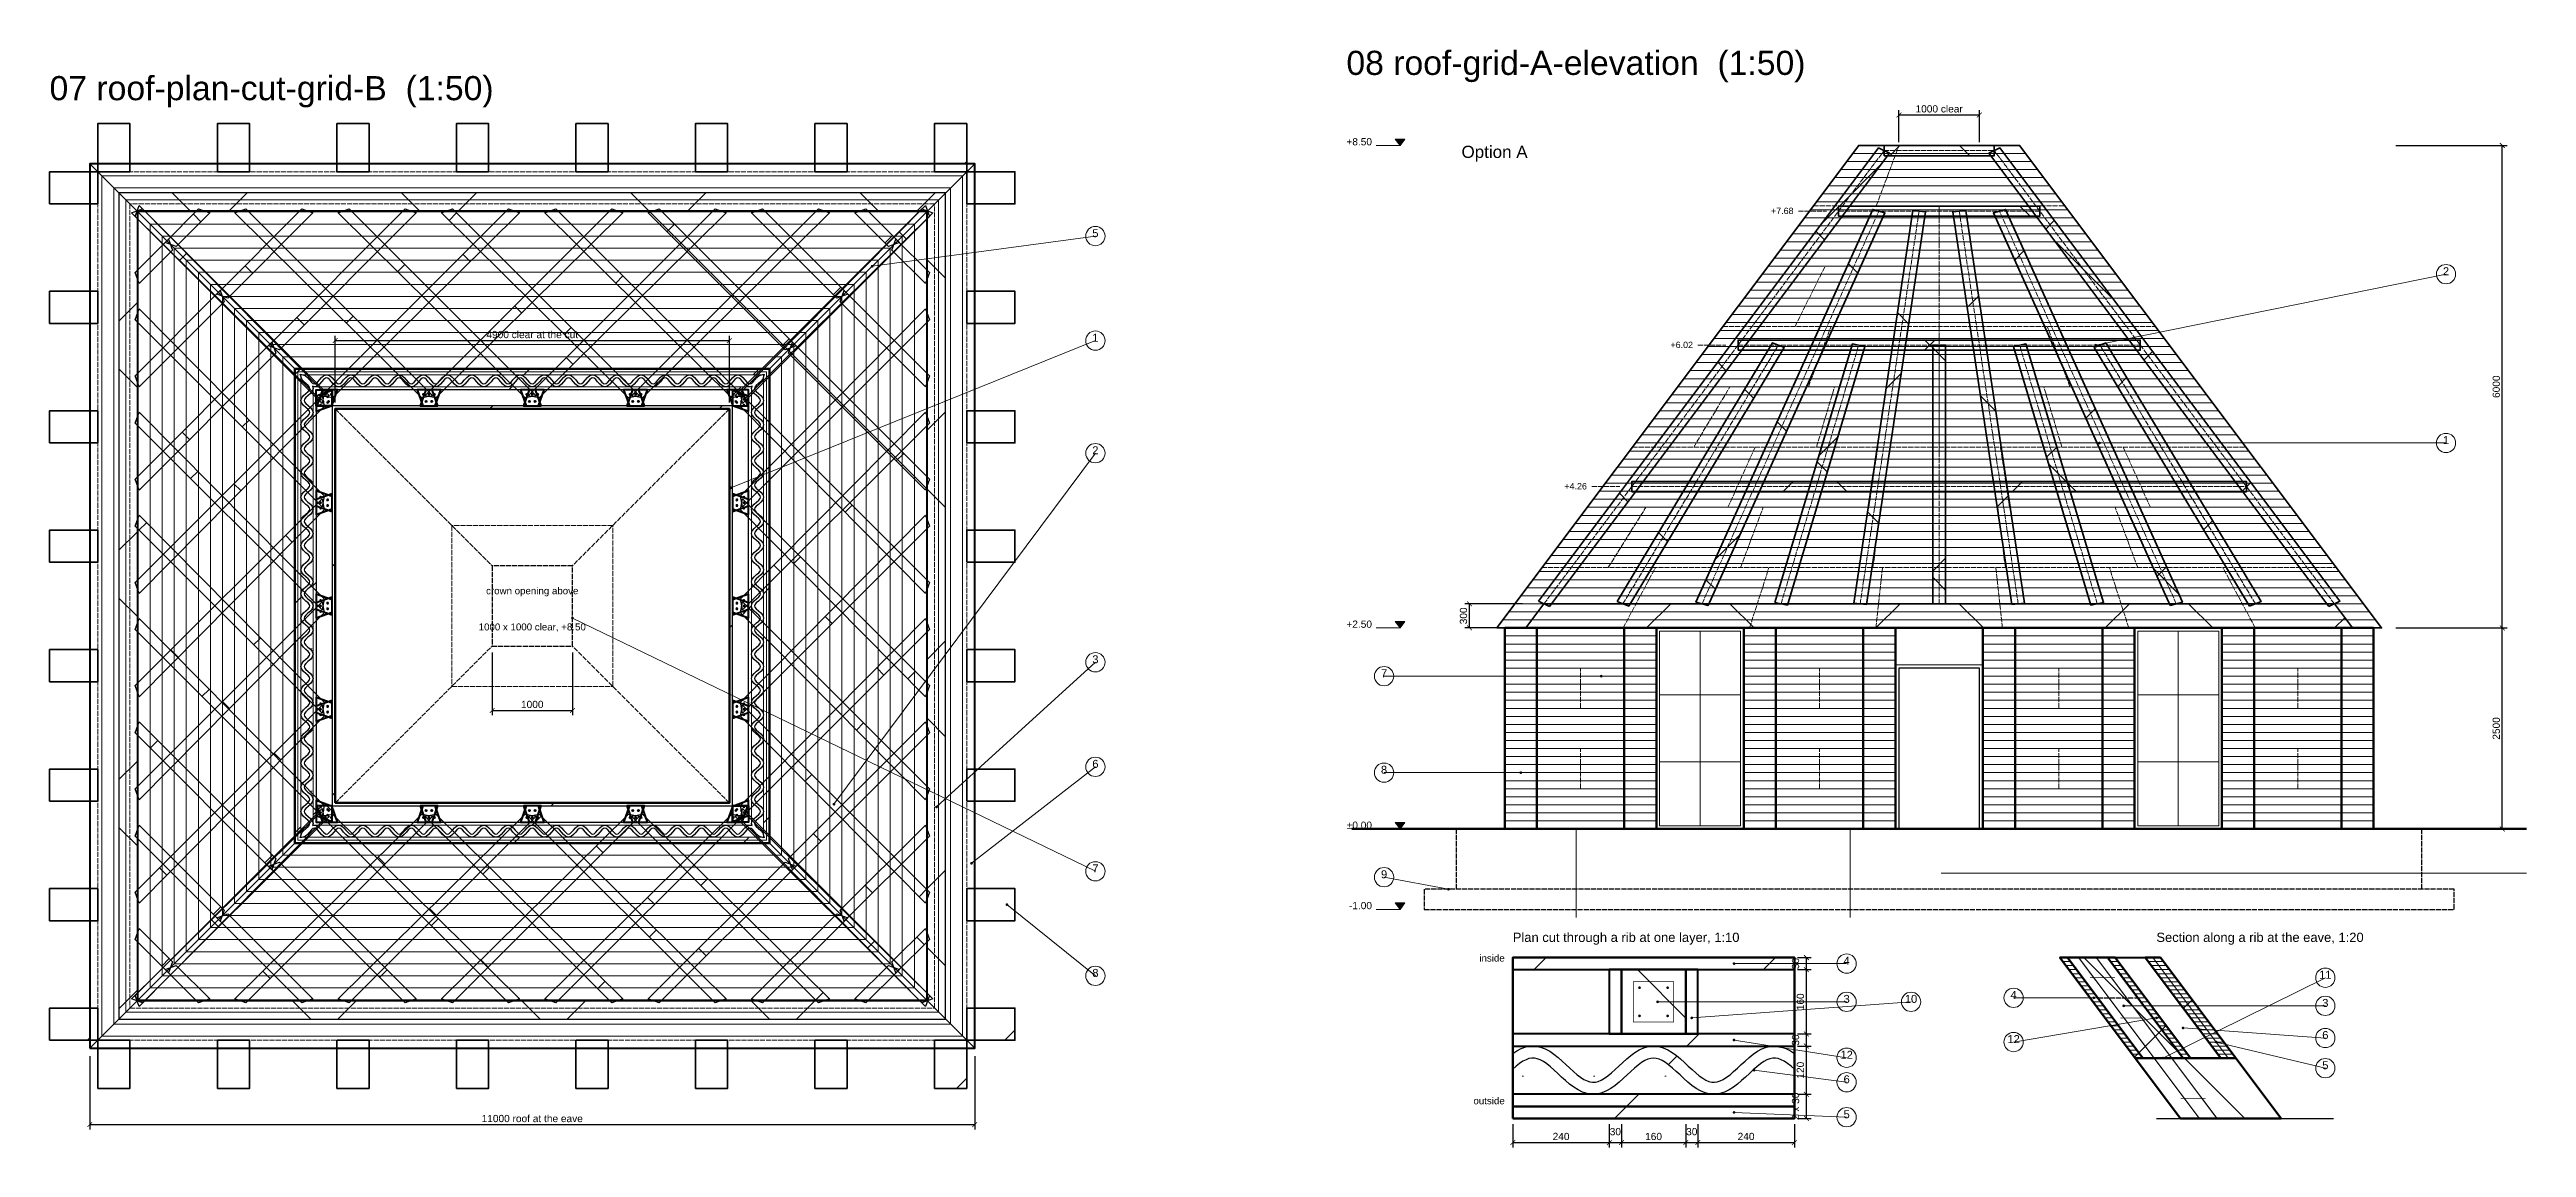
# Model space of a CAD drawing. Header units: millimetres. Extents: x 0 to 157872, y -2 to 14466.
# Drawn here: x 103487 to 134275, y -2 to 13654 of the extents above; entities that cross this region are included whole.
import ezdxf
from ezdxf.enums import TextEntityAlignment as Align

# ---------------------------------------------------------------- set-up
doc = ezdxf.new("R2010")
doc.units = ezdxf.units.MM
doc.linetypes.add('DASHED', pattern=[1.524, 1.27, -0.254])
for name, color, linetype, lineweight in [('ANNOTATION', 4, 'CONTINUOUS', 18), ('BACKGROUND', 9, 'CONTINUOUS', 13), ('DIMS', 3, 'CONTINUOUS', 18), ('HATCH-CAST', 7, 'CONTINUOUS', 9), ('HATCH-EARTH', 8, 'CONTINUOUS', 9), ('HATCH-INSULATION', 7, 'Continuous', 9), ('HATCH-PRINTED', 7, 'CONTINUOUS', 9), ('HIDDEN-AXIS', 8, 'DASHED', 18), ('LINES', 7, 'CONTINUOUS', 25), ('OUTLINE-CUT', 7, 'CONTINUOUS', 50), ('OUTLINE-FINE', 7, 'CONTINUOUS', 25), ('PRINT-LAYERS', 7, 'CONTINUOUS', 9), ('PRINTED-BEAD', 7, 'CONTINUOUS', 25), ('REBAR', 1, 'CONTINUOUS', 0), ('SHEET-LABELS', 2, 'Continuous', 25), ('TEXT', 7, 'CONTINUOUS', 18)]:
    doc.layers.add(name, color=color, linetype=linetype, lineweight=lineweight)
doc.styles.get("Standard").update_dxf_attribs({"font": 'arial.ttf'})
doc.dimstyles.new('PYR-1-50', dxfattribs={"dimscale": 50, "dimtxt": 1.8, "dimasz": 1.2, "dimexe": 1.2, "dimexo": 0.8, "dimgap": 0.6, "dimtad": 1, "dimdec": 0, "dimtxsty": 'Standard', "dimblk": 'ARCHTICK', "dimcen": 2.5, "dimclrd": 3, "dimclre": 3, "dimclrt": 7, "dimazin": 3, "dimtfac": 1, "dimtmove": 0, "dimatfit": 3})
pattern_1 = [(45, (0, 0), (-1425.35, 1425.35), [])]
pattern_2 = [(45, (0, 0), (-1425.35, 1425.35), []), (135, (0, 0), (-1425.35, -1425.35), [])]
pattern_3 = [(0, (0, 0), (442.9134, 885.827), [0, -885.827])]

msp = doc.modelspace()

# ---------------------------------------------------------------- texts
at = {"layer": 'ANNOTATION', "ltscale": 50}
for s, p in [('+8.50', (119925, 12435)), ('+2.50', (119925, 6435)), ('±0.00', (119925, 3935)), ('-1.00', (119925, 2935))]:
    msp.add_text(s, height=90, dxfattribs=at).set_placement(p, align=Align.BOTTOM_RIGHT)
for s, height, p in [('5', 99.4, (116486.9, 11289.9)), ('2', 99.4, (133275, 10816.8)), ('1', 99.4, (116486.9, 9989.9)), ('2', 99.4, (116486.9, 8589.9)), ('1', 99.4, (133275, 8716.8)), ('3', 99.4, (116486.9, 5989.9)), ('7', 99.4, (120075, 5816.8)), ('6', 99.4, (116486.9, 4689.9)), ('8', 99.4, (120075, 4616.8)), ('7', 99.4, (116486.9, 3389.9)), ('9', 99.4, (120075, 3316.8)), ('8', 99.4, (116486.9, 2089.9)), ('4', 99.4, (125825, 2241.8)), ('11', 99.36, (131775, 2066.8)), ('3', 99.4, (125825, 1766.8)), ('10', 99.36, (126625, 1766.8)), ('4', 99.4, (127900, 1816.8)), ('3', 99.4, (131775, 1716.8)), ('12', 99.36, (127900, 1266.8)), ('6', 99.4, (131775, 1316.8)), ('12', 99.36, (125825, 1071.8)), ('5', 99.4, (131775, 941.8)), ('6', 99.4, (125825, 766.8)), ('5', 99.4, (125825, 331.8))]:
    msp.add_text(s, height=height, dxfattribs=at).set_placement(p, align=Align.BOTTOM_CENTER)
at = {"layer": 'SHEET-LABELS'}
for s, p in [('08 roof-grid-A-elevation  (1:50)', (119606.9, 13247.6)), ('07 roof-plan-cut-grid-B  (1:50)', (103486.9, 12933.1))]:
    msp.add_text(s, height=300, dxfattribs=at).set_placement(p, align=Align.BOTTOM_LEFT)
at = {"layer": 'TEXT', "ltscale": 50}
for s, height, p in [('Option A', 151.2, (121037.5, 12260)), ('Plan cut through a rib at one layer, 1:10', 115.2, (121675, 2520)), ('Section along a rib at the eave, 1:20', 115.2, (129675, 2520))]:
    msp.add_text(s, height=height, dxfattribs=at).set_placement(p, align=Align.BOTTOM_LEFT)
for s, height, p in [('+7.68', 79.2, (125165, 11583.3)), ('+6.02', 79.2, (123915, 9916.7)), ('+4.26', 79.2, (122596.3, 8158.3)), ('inside', 86.4, (121575, 2285)), ('outside', 86.4, (121575, 510))]:
    msp.add_text(s, height=height, dxfattribs=at).set_placement(p, align=Align.BOTTOM_RIGHT)
for s, p in [('crown opening above', (109486.9, 6853.1)), ('1000 x 1000 clear, +8.50', (109486.9, 6403.1))]:
    msp.add_text(s, height=86.4, dxfattribs=at).set_placement(p, align=Align.BOTTOM_CENTER)

# ---------------------------------------------------------------- blocks, each defined once
blk = doc.blocks.new('_ARCHTICK')
at = {"color": 0, "linetype": 'BYBLOCK', "const_width": 0.15}
blk.add_lwpolyline([(-0.5, -0.5), (0.5, 0.5)], dxfattribs=at)

# ---------------------------------------------------------------- dimensions: what is measured, and where the dimension line sits
at = {"layer": 'DIMS'}
for base, p1, p2, text in [((126475, 12840), (126475, 12460), (127475, 12460), '<> clear'), ((107036.9, 10033.1), (107036.9, 9223.1), (111936.9, 9223.1), '<> clear at the cut'), ((103986.9, 283.1), (103986.9, 1173.1), (114986.9, 1173.1), '<> roof at the eave')]:
    msp.add_linear_dim(base=base, p1=p1, p2=p2, text=text, dimstyle='PYR-1-50', dxfattribs=at).render()
for base, p1, p2 in [((133975, 6460), (132612.5, 6460), (132612.5, 12460)), ((121137.5, 6460), (121837.5, 6460), (121837.5, 6760)), ((133975, 3960), (133075, 3960), (133075, 6460))]:
    msp.add_linear_dim(base=base, p1=p1, p2=p2, angle=90, dimstyle='PYR-1-50', dxfattribs=at).render()
msp.add_linear_dim(base=(108986.9, 5433.1), p1=(108986.9, 6193.1), p2=(109986.9, 6193.1), dimstyle='PYR-1-50', dxfattribs=at).render()
for base, p1, p2 in [((125325, 2210), (125175, 2210), (125175, 2360)), ((125325, 1410), (125175, 1410), (125175, 2210)), ((125325, 1260), (125175, 1260), (125175, 1410)), ((125325, 660), (125175, 660), (125175, 1260))]:
    msp.add_linear_dim(base=base, p1=p1, p2=p2, angle=90, dimstyle='PYR-1-50', override={"dimlfac": 0.2}, dxfattribs=at).render()
msp.add_linear_dim(base=(125325, 360), p1=(125175, 360), p2=(125175, 660), angle=90, text='2 x 30', dimstyle='PYR-1-50', override={"dimlfac": 0.2}, dxfattribs=at).render()
for base, p1, p2 in [((121675, 60), (121675, 330), (122875, 330)), ((122875, 60), (122875, 330), (123025, 330)), ((123025, 60), (123025, 330), (123825, 330)), ((123825, 60), (123825, 330), (123975, 330)), ((123975, 60), (123975, 330), (125175, 330))]:
    msp.add_linear_dim(base=base, p1=p1, p2=p2, dimstyle='PYR-1-50', override={"dimlfac": 0.2}, dxfattribs=at).render()

# ---------------------------------------------------------------- hatches: boundary and pattern name
at = {"layer": 'ANNOTATION', "ltscale": 50}
h = msp.add_hatch(color=7, dxfattribs=at)
h.dxf.hatch_style = 1
h.paths.add_polyline_path([(120275, 12460), (120215, 12540), (120335, 12540)])
h = msp.add_hatch(color=7, dxfattribs=at)
h.dxf.hatch_style = 1
edge = h.paths.add_edge_path()
edge.add_arc((113711.9, 10958.1), 17.5, 0, 360)
h = msp.add_hatch(color=7, dxfattribs=at)
h.dxf.hatch_style = 1
edge = h.paths.add_edge_path()
edge.add_arc((128921.5, 9976.7), 17.5, 0, 360)
h = msp.add_hatch(color=7, dxfattribs=at)
h.dxf.hatch_style = 1
edge = h.paths.add_edge_path()
edge.add_arc((128967.7, 8760), 17.5, 0, 360)
h = msp.add_hatch(color=7, dxfattribs=at)
h.dxf.hatch_style = 1
edge = h.paths.add_edge_path()
edge.add_arc((111955.6, 8203.1), 17.5, 0, 360)
h = msp.add_hatch(color=7, dxfattribs=at)
h.dxf.hatch_style = 1
edge = h.paths.add_edge_path()
edge.add_arc((109986.9, 6583.1), 17.5, 0, 360)
h = msp.add_hatch(color=7, dxfattribs=at)
h.dxf.hatch_style = 1
h.paths.add_polyline_path([(120275, 6460), (120215, 6540), (120335, 6540)])
h = msp.add_hatch(color=7, dxfattribs=at)
h.dxf.hatch_style = 1
edge = h.paths.add_edge_path()
edge.add_arc((122775, 5860), 17.5, 0, 360)
h = msp.add_hatch(color=7, dxfattribs=at)
h.dxf.hatch_style = 1
edge = h.paths.add_edge_path()
edge.add_arc((121775, 4660), 17.5, 0, 360)
h = msp.add_hatch(color=7, dxfattribs=at)
h.dxf.hatch_style = 1
edge = h.paths.add_edge_path()
edge.add_arc((113236.9, 4267.5), 17.5, 0, 360)
h = msp.add_hatch(color=7, dxfattribs=at)
h.dxf.hatch_style = 1
edge = h.paths.add_edge_path()
edge.add_arc((114511.9, 4233.1), 17.5, 0, 360)
h = msp.add_hatch(color=7, dxfattribs=at)
h.dxf.hatch_style = 1
h.paths.add_polyline_path([(120275, 3960), (120215, 4040), (120335, 4040)])
h = msp.add_hatch(color=7, dxfattribs=at)
h.dxf.hatch_style = 1
edge = h.paths.add_edge_path()
edge.add_arc((114946.9, 3533.1), 17.5, 0, 360)
h = msp.add_hatch(color=7, dxfattribs=at)
h.dxf.hatch_style = 1
edge = h.paths.add_edge_path()
edge.add_arc((120875, 3210), 17.5, 0, 360)
h = msp.add_hatch(color=7, dxfattribs=at)
h.dxf.hatch_style = 1
edge = h.paths.add_edge_path()
edge.add_arc((115386.9, 3018.8), 17.5, 0, 360)
h = msp.add_hatch(color=7, dxfattribs=at)
h.dxf.hatch_style = 1
h.paths.add_polyline_path([(120275, 2960), (120215, 3040), (120335, 3040)])
h = msp.add_hatch(color=7, dxfattribs=at)
h.dxf.hatch_style = 1
edge = h.paths.add_edge_path()
edge.add_arc((124425, 2285), 17.5, 0, 360)
h = msp.add_hatch(color=7, dxfattribs=at)
h.dxf.hatch_style = 1
edge = h.paths.add_edge_path()
edge.add_arc((128896.9, 1860), 17.5, 0, 360)
h = msp.add_hatch(color=7, dxfattribs=at)
h.dxf.hatch_style = 1
edge = h.paths.add_edge_path()
edge.add_arc((123475, 1810), 17.5, 0, 360)
h = msp.add_hatch(color=7, dxfattribs=at)
h.dxf.hatch_style = 1
edge = h.paths.add_edge_path()
edge.add_arc((123900, 1610), 17.5, 0, 360)
h = msp.add_hatch(color=7, dxfattribs=at)
h.dxf.hatch_style = 1
edge = h.paths.add_edge_path()
edge.add_arc((129268.8, 1760), 17.5, 0, 360)
h = msp.add_hatch(color=7, dxfattribs=at)
h.dxf.hatch_style = 1
edge = h.paths.add_edge_path()
edge.add_arc((129678.1, 1610), 17.5, 0, 360)
h = msp.add_hatch(color=7, dxfattribs=at)
h.dxf.hatch_style = 1
edge = h.paths.add_edge_path()
edge.add_arc((124425, 1335), 17.5, 0, 360)
h = msp.add_hatch(color=7, dxfattribs=at)
h.dxf.hatch_style = 1
edge = h.paths.add_edge_path()
edge.add_arc((130006.3, 1485), 17.5, 0, 360)
h = msp.add_hatch(color=7, dxfattribs=at)
h.dxf.hatch_style = 1
edge = h.paths.add_edge_path()
edge.add_arc((130418.8, 1310), 17.5, 0, 360)
h = msp.add_hatch(color=7, dxfattribs=at)
h.dxf.hatch_style = 1
edge = h.paths.add_edge_path()
edge.add_arc((124675, 960), 17.5, 0, 360)
h = msp.add_hatch(color=7, dxfattribs=at)
h.dxf.hatch_style = 1
edge = h.paths.add_edge_path()
edge.add_arc((129756.3, 1110), 17.5, 0, 360)
h = msp.add_hatch(color=7, dxfattribs=at)
h.dxf.hatch_style = 1
edge = h.paths.add_edge_path()
edge.add_arc((124425, 435), 17.5, 0, 360)
at = {"layer": 'HATCH-CAST', "ltscale": 50}
h = msp.add_hatch(dxfattribs=at)
h.set_pattern_fill('ANSI37', scale=25.19685)
h.set_pattern_definition(pattern_2)
h.paths.add_polyline_path([(123297.6, 8282.3), (123156.3, 8282.3), (123156.3, 8154.3), (123201.6, 8154.3), (122155.8, 6760), (122062.5, 6760), (121993.9, 6792.9), (126220.9, 12428.9), (126289.5, 12396), (126289.5, 12332), (126334.8, 12332), (125866.3, 11707.3), (125725, 11707.3), (125725, 11579.3), (125770.3, 11579.3), (124616.3, 10040.7), (124475, 10040.7), (124475, 9912.7), (124520.3, 9912.7)])
h = msp.add_hatch(dxfattribs=at)
h.set_pattern_fill('ANSI37', scale=25.19685)
h.set_pattern_definition(pattern_2)
h.paths.add_polyline_path([(127660.5, 12332), (126289.5, 12332), (126289.5, 12460), (127660.5, 12460)])
h = msp.add_hatch(dxfattribs=at)
h.set_pattern_fill('ANSI37', scale=25.19685)
h.set_pattern_definition(pattern_2)
h.paths.add_polyline_path([(130748.5, 8154.3), (130793.8, 8154.3), (130793.8, 8282.3), (130652.5, 8282.3), (129429.7, 9912.7), (129475, 9912.7), (129475, 10040.7), (129333.7, 10040.7), (128179.7, 11579.3), (128225, 11579.3), (128225, 11707.3), (128083.7, 11707.3), (127615.2, 12332), (127660.5, 12332), (127660.5, 12396), (127729.1, 12428.9), (131956.1, 6792.9), (131887.5, 6760), (131794.2, 6760)])
h = msp.add_hatch(dxfattribs=at)
h.set_pattern_fill('ANSI37', scale=25.19685)
h.set_pattern_definition(pattern_2)
h.paths.add_polyline_path([(114624.4, 1595.6), (104349.4, 1595.6), (104349.4, 11870.6), (114624.4, 11870.6)])
h.paths.add_polyline_path([(104574.4, 5673.7), (104574.4, 5223.7), (104549.7, 5155.1), (104574.4, 5130.4), (104574.4, 4482.6), (104549.7, 4457.9), (104574.4, 4389.3), (104574.4, 3939.3), (104549.7, 3870.7), (104574.4, 3846), (104574.4, 3198.3), (104549.7, 3173.6), (104574.4, 3105), (104574.4, 2655), (104549.7, 2586.4), (104574.4, 2561.7), (104574.4, 1913.9), (104549.7, 1889.2), (104549.8, 1888.8), (104505.8, 1845.3), (104574.4, 1820.6), (104599.1, 1752), (104642.6, 1796), (104643, 1795.9), (104667.7, 1820.6), (105315.5, 1820.6), (105340.2, 1795.9), (105408.8, 1820.6), (105858.8, 1820.6), (105927.4, 1795.9), (105952.1, 1820.6), (106599.8, 1820.6), (106624.5, 1795.9), (106693.1, 1820.6), (107143.1, 1820.6), (107211.7, 1795.9), (107236.4, 1820.6), (107884.2, 1820.6), (107908.9, 1795.9), (107977.5, 1820.6), (108427.5, 1820.6), (108496.1, 1795.9), (108520.8, 1820.6), (109168.6, 1820.6), (109193.3, 1795.9), (109261.9, 1820.6), (109711.9, 1820.6), (109780.5, 1795.9), (109805.2, 1820.6), (110453, 1820.6), (110477.7, 1795.9), (110546.3, 1820.6), (110996.3, 1820.6), (111064.9, 1795.9), (111089.6, 1820.6), (111737.3, 1820.6), (111762, 1795.9), (111830.6, 1820.6), (112280.6, 1820.6), (112349.2, 1795.9), (112373.9, 1820.6), (113021.7, 1820.6), (113046.4, 1795.9), (113115, 1820.6), (113565, 1820.6), (113633.6, 1795.9), (113658.3, 1820.6), (114306.1, 1820.6), (114330.8, 1795.9), (114331.1, 1796), (114374.7, 1752), (114399.4, 1820.6), (114468, 1845.3), (114424, 1888.8), (114424.1, 1889.2), (114399.4, 1913.9), (114399.4, 2561.7), (114424.1, 2586.4), (114399.4, 2655), (114399.4, 3105), (114424.1, 3173.6), (114399.4, 3198.3), (114399.4, 3846), (114424.1, 3870.7), (114399.4, 3939.3), (114399.4, 4389.3), (114424.1, 4457.9), (114399.4, 4482.6), (114399.4, 5130.4), (114424.1, 5155.1), (114399.4, 5223.7), (114399.4, 5673.7), (114424.1, 5742.3), (114399.4, 5767), (114399.4, 6414.8), (114424.1, 6439.5), (114399.4, 6508.1), (114399.4, 6958.1), (114424.1, 7026.7), (114399.4, 7051.4), (114399.4, 7699.2), (114424.1, 7723.9), (114399.4, 7792.5), (114399.4, 8242.5), (114424.1, 8311.1), (114399.4, 8335.8), (114399.4, 8983.5), (114424.1, 9008.2), (114399.4, 9076.8), (114399.4, 9526.8), (114424.1, 9595.4), (114399.4, 9620.1), (114399.4, 10267.9), (114424.1, 10292.6), (114399.4, 10361.2), (114399.4, 10811.2), (114424.1, 10879.8), (114399.4, 10904.5), (114399.4, 11552.3), (114424.1, 11577), (114424, 11577.3), (114468, 11620.9), (114399.4, 11645.6), (114374.7, 11714.2), (114331.1, 11670.2), (114330.8, 11670.3), (114306.1, 11645.6), (113658.3, 11645.6), (113633.6, 11670.3), (113565, 11645.6), (113115, 11645.6), (113046.4, 11670.3), (113021.7, 11645.6), (112373.9, 11645.6), (112349.2, 11670.3), (112280.6, 11645.6), (111830.6, 11645.6), (111762, 11670.3), (111737.3, 11645.6), (111089.6, 11645.6), (111064.9, 11670.3), (110996.3, 11645.6), (110546.3, 11645.6), (110477.7, 11670.3), (110453, 11645.6), (109805.2, 11645.6), (109780.5, 11670.3), (109711.9, 11645.6), (109261.9, 11645.6), (109193.3, 11670.3), (109168.6, 11645.6), (108520.8, 11645.6), (108496.1, 11670.3), (108427.5, 11645.6), (107977.5, 11645.6), (107908.9, 11670.3), (107884.2, 11645.6), (107236.4, 11645.6), (107211.7, 11670.3), (107143.1, 11645.6), (106693.1, 11645.6), (106624.5, 11670.3), (106599.8, 11645.6), (105952.1, 11645.6), (105927.4, 11670.3), (105858.8, 11645.6), (105408.8, 11645.6), (105340.2, 11670.3), (105315.5, 11645.6), (104667.7, 11645.6), (104643, 11670.3), (104642.6, 11670.2), (104599.1, 11714.2), (104574.4, 11645.6), (104505.8, 11620.9), (104549.8, 11577.3), (104549.7, 11577), (104574.4, 11552.3), (104574.4, 10904.5), (104549.7, 10879.8), (104574.4, 10811.2), (104574.4, 10361.2), (104549.7, 10292.6), (104574.4, 10267.9), (104574.4, 9620.1), (104549.7, 9595.4), (104574.4, 9526.8), (104574.4, 9076.8), (104549.7, 9008.2), (104574.4, 8983.5), (104574.4, 8335.8), (104549.7, 8311.1), (104574.4, 8242.5), (104574.4, 7792.5), (104549.7, 7723.9), (104574.4, 7699.2), (104574.4, 7051.4), (104549.7, 7026.7), (104574.4, 6958.1), (104574.4, 6508.1), (104549.7, 6439.5), (104574.4, 6414.8), (104574.4, 5767), (104549.7, 5742.3)])
h = msp.add_hatch(dxfattribs=at)
h.set_pattern_fill('ANSI37', scale=25.19685)
h.set_pattern_definition(pattern_2)
h.paths.add_polyline_path([(104642.6, 11670.2), (104574.4, 11645.6), (104599.1, 11714.2)])
h = msp.add_hatch(dxfattribs=at)
h.set_pattern_fill('ANSI37', scale=25.19685)
h.set_pattern_definition(pattern_2)
h.paths.add_polyline_path([(114075.5, 11228.4), (114050.8, 11253.1), (114006.9, 11297), (113984.3, 11319.6), (114374.7, 11714.2), (114424.1, 11577)])
h = msp.add_hatch(dxfattribs=at)
h.set_pattern_fill('ANSI37', scale=25.19685)
h.set_pattern_definition(pattern_2)
h.paths.add_polyline_path([(125725, 11707.3), (128225, 11707.3), (128225, 11579.3), (125725, 11579.3)])
h = msp.add_hatch(dxfattribs=at)
h.set_pattern_fill('ANSI37', scale=25.19685)
h.set_pattern_definition(pattern_2)
h.paths.add_polyline_path([(104505.8, 11620.9), (104643, 11670.3), (104991.6, 11321.7), (104966.9, 11297), (104923, 11253.1), (104900.4, 11230.5)])
h = msp.add_hatch(dxfattribs=at)
h.set_pattern_fill('ANSI37', scale=25.19685)
h.set_pattern_definition(pattern_2)
h.paths.add_polyline_path([(104898.3, 11228.4), (104549.7, 11577), (104549.8, 11577.3), (104900.4, 11230.5)])
h = msp.add_hatch(dxfattribs=at)
h.set_pattern_fill('ANSI37', scale=25.19685)
h.set_pattern_definition(pattern_2)
h.paths.add_polyline_path([(105340.2, 11670.3), (105477.4, 11620.9), (105060.2, 11203.7), (104991.6, 11228.4), (104966.9, 11297)])
h = msp.add_hatch(dxfattribs=at)
h.set_pattern_fill('ANSI37', scale=25.19685)
h.set_pattern_definition(pattern_2)
h.paths.add_polyline_path([(105633.8, 10586.2), (105609.1, 10654.8), (106624.5, 11670.3), (106761.7, 11620.9), (105702.4, 10561.5)])
h = msp.add_hatch(dxfattribs=at)
h.set_pattern_fill('ANSI37', scale=25.19685)
h.set_pattern_definition(pattern_2)
h.paths.add_polyline_path([(105790.2, 11620.9), (105927.4, 11670.3), (106276, 11321.7), (106184.8, 11230.5)])
h = msp.add_hatch(dxfattribs=at)
h.set_pattern_fill('ANSI37', scale=25.19685)
h.set_pattern_definition(pattern_2)
h.paths.add_polyline_path([(108046.1, 11620.9), (106344.6, 9919.3), (106276, 9944), (106251.3, 10012.6), (107908.9, 11670.3)])
h = msp.add_hatch(dxfattribs=at)
h.set_pattern_fill('ANSI37', scale=25.19685)
h.set_pattern_definition(pattern_2)
h.paths.add_polyline_path([(107211.7, 11670.3), (107560.3, 11321.7), (107469.1, 11230.5), (107074.5, 11620.9)])
h = msp.add_hatch(dxfattribs=at)
h.set_pattern_fill('ANSI37', scale=25.19685)
h.set_pattern_definition(pattern_2)
h.paths.add_polyline_path([(109330.5, 11620.9), (107371.9, 9683.1), (107206.1, 9683.1), (109193.3, 11670.3)])
h = msp.add_hatch(dxfattribs=at)
h.set_pattern_fill('ANSI37', scale=25.19685)
h.set_pattern_definition(pattern_2)
h.paths.add_polyline_path([(108496.1, 11670.3), (108844.7, 11321.7), (108753.5, 11230.5), (108358.9, 11620.9)])
h = msp.add_hatch(dxfattribs=at)
h.set_pattern_fill('ANSI37', scale=25.19685)
h.set_pattern_definition(pattern_2)
h.paths.add_polyline_path([(109780.5, 11670.3), (111767.7, 9683.1), (111601.9, 9683.1), (109643.3, 11620.9)])
h = msp.add_hatch(dxfattribs=at)
h.set_pattern_fill('ANSI37', scale=25.19685)
h.set_pattern_definition(pattern_2)
h.paths.add_polyline_path([(110614.9, 11620.9), (110220.3, 11230.5), (110129.1, 11321.7), (110477.7, 11670.3)])
h = msp.add_hatch(dxfattribs=at)
h.set_pattern_fill('ANSI37', scale=25.19685)
h.set_pattern_definition(pattern_2)
h.paths.add_polyline_path([(111064.9, 11670.3), (112766.4, 9968.7), (112629.2, 9919.3), (110927.7, 11620.9)])
h = msp.add_hatch(dxfattribs=at)
h.set_pattern_fill('ANSI37', scale=25.19685)
h.set_pattern_definition(pattern_2)
h.paths.add_polyline_path([(111762, 11670.3), (111899.2, 11620.9), (111504.7, 11230.5), (111413.5, 11321.7)])
h = msp.add_hatch(dxfattribs=at)
h.set_pattern_fill('ANSI37', scale=25.19685)
h.set_pattern_definition(pattern_2)
h.paths.add_polyline_path([(112349.2, 11670.3), (113408.6, 10610.9), (113271.4, 10561.5), (112212, 11620.9)])
h = msp.add_hatch(dxfattribs=at)
h.set_pattern_fill('ANSI37', scale=25.19685)
h.set_pattern_definition(pattern_2)
h.paths.add_polyline_path([(113046.4, 11670.3), (113183.6, 11620.9), (112789, 11230.5), (112697.8, 11321.7)])
h = msp.add_hatch(dxfattribs=at)
h.set_pattern_fill('ANSI37', scale=25.19685)
h.set_pattern_definition(pattern_2)
h.paths.add_polyline_path([(113633.6, 11670.3), (114050.8, 11253.1), (113913.6, 11203.7), (113496.4, 11620.9)])
h = msp.add_hatch(dxfattribs=at)
h.set_pattern_fill('ANSI37', scale=25.19685)
h.set_pattern_definition(pattern_2)
h.paths.add_polyline_path([(114330.8, 11670.3), (114331.1, 11670.2), (113984.3, 11319.6), (113982.2, 11321.7)])
h = msp.add_hatch(dxfattribs=at)
h.set_pattern_fill('ANSI37', scale=25.19685)
h.set_pattern_definition(pattern_2)
h.paths.add_polyline_path([(114424, 11577.3), (114399.4, 11645.6), (114468, 11620.9)])
h = msp.add_hatch(dxfattribs=at)
h.set_pattern_fill('ANSI37', scale=25.19685)
h.set_pattern_definition(pattern_2)
h.paths.add_polyline_path([(125418.8, 10040.7), (126111.2, 11579.3), (126281.2, 11579.3), (125588.8, 10040.7)])
h = msp.add_hatch(dxfattribs=at)
h.set_pattern_fill('ANSI37', scale=25.19685)
h.set_pattern_definition(pattern_2)
h.paths.add_polyline_path([(126404, 10040.7), (126634.8, 11579.3), (126796, 11579.3), (126565.2, 10040.7)])
h = msp.add_hatch(dxfattribs=at)
h.set_pattern_fill('ANSI37', scale=25.19685)
h.set_pattern_definition(pattern_2)
h.paths.add_polyline_path([(127384.8, 10040.7), (127154, 11579.3), (127315.2, 11579.3), (127546, 10040.7)])
h = msp.add_hatch(dxfattribs=at)
h.set_pattern_fill('ANSI37', scale=25.19685)
h.set_pattern_definition(pattern_2)
h.paths.add_polyline_path([(128361.2, 10040.7), (127668.8, 11579.3), (127838.8, 11579.3), (128531.2, 10040.7)])
h = msp.add_hatch(dxfattribs=at)
h.set_pattern_fill('ANSI37', scale=25.19685)
h.set_pattern_definition(pattern_2)
h.paths.add_polyline_path([(105016.3, 11159.8), (104599.1, 10742.6), (104549.7, 10879.8), (104966.9, 11297)])
h = msp.add_hatch(dxfattribs=at)
h.set_pattern_fill('ANSI37', scale=25.19685)
h.set_pattern_definition(pattern_2)
h.paths.add_polyline_path([(105084.9, 11228.4), (105633.8, 10679.5), (105609.1, 10654.8), (105565.2, 10610.9), (105546, 10591.7), (104994.2, 11137.7), (105016.3, 11159.8), (104991.6, 11228.4), (105060.2, 11203.7)])
h = msp.add_hatch(dxfattribs=at)
h.set_pattern_fill('ANSI37', scale=25.19685)
h.set_pattern_definition(pattern_2)
h.paths.add_polyline_path([(104991.6, 11135.1), (104994.2, 11137.7), (105546, 10591.7), (105540.5, 10586.2)])
h = msp.add_hatch(dxfattribs=at)
h.set_pattern_fill('ANSI37', scale=25.19685)
h.set_pattern_definition(pattern_2)
h.paths.add_polyline_path([(106278.5, 11137.7), (106369.2, 11228.4), (106918.1, 10679.5), (106830.4, 10591.7)])
h = msp.add_hatch(dxfattribs=at)
h.set_pattern_fill('ANSI37', scale=25.19685)
h.set_pattern_definition(pattern_2)
h.paths.add_polyline_path([(108202.5, 10679.5), (108114.7, 10591.7), (107562.9, 11137.7), (107653.6, 11228.4)])
h = msp.add_hatch(dxfattribs=at)
h.set_pattern_fill('ANSI37', scale=25.19685)
h.set_pattern_definition(pattern_2)
h.paths.add_polyline_path([(110483.3, 9683.1), (110317.5, 9683.1), (108844.7, 11140.3), (108935.9, 11230.5)])
h = msp.add_hatch(dxfattribs=at)
h.set_pattern_fill('ANSI37', scale=25.19685)
h.set_pattern_definition(pattern_2)
h.paths.add_polyline_path([(109574.7, 10591.7), (109486.9, 10679.5), (110037.9, 11230.5), (110129.1, 11140.3)])
h = msp.add_hatch(dxfattribs=at)
h.set_pattern_fill('ANSI37', scale=25.19685)
h.set_pattern_definition(pattern_2)
h.paths.add_polyline_path([(111320.2, 11228.4), (111410.9, 11137.7), (110859, 10591.7), (110771.3, 10679.5)])
h = msp.add_hatch(dxfattribs=at)
h.set_pattern_fill('ANSI37', scale=25.19685)
h.set_pattern_definition(pattern_2)
h.paths.add_polyline_path([(112604.5, 11228.4), (112695.2, 11137.7), (112143.4, 10591.7), (112055.6, 10679.5)])
h = msp.add_hatch(dxfattribs=at)
h.set_pattern_fill('ANSI37', scale=25.19685)
h.set_pattern_definition(pattern_2)
h.paths.add_polyline_path([(113888.9, 11228.4), (113891.5, 11225.8), (113345.5, 10674), (113340, 10679.5)])
h = msp.add_hatch(dxfattribs=at)
h.set_pattern_fill('ANSI37', scale=25.19685)
h.set_pattern_definition(pattern_2)
h.paths.add_polyline_path([(113982.2, 11228.4), (113957.5, 11159.8), (113982.2, 11135.1), (113433.3, 10586.2), (113364.7, 10654.8), (113364.7, 10654.8), (113345.5, 10674), (113891.5, 11225.8), (113913.6, 11203.7)])
h = msp.add_hatch(dxfattribs=at)
h.set_pattern_fill('ANSI37', scale=25.19685)
h.set_pattern_definition(pattern_2)
h.paths.add_polyline_path([(114050.8, 11253.1), (114424.1, 10879.8), (114374.7, 10742.6), (113957.5, 11159.8), (113982.2, 11228.4)])
h = msp.add_hatch(dxfattribs=at)
h.set_pattern_fill('ANSI37', scale=25.19685)
h.set_pattern_definition(pattern_2)
h.paths.add_polyline_path([(105658.5, 10517.6), (104599.1, 9458.2), (104549.7, 9595.4), (105609.1, 10654.8)])
h = msp.add_hatch(dxfattribs=at)
h.set_pattern_fill('ANSI37', scale=25.19685)
h.set_pattern_definition(pattern_2)
h.paths.add_polyline_path([(106191.6, 9953), (105639.8, 10498.9), (105658.5, 10517.6), (105633.8, 10586.2), (105702.4, 10561.5), (105727.1, 10586.2), (106276, 10037.3), (106251.3, 10012.6), (106207.4, 9968.7)])
h = msp.add_hatch(dxfattribs=at)
h.set_pattern_fill('ANSI37', scale=25.19685)
h.set_pattern_definition(pattern_2)
h.paths.add_polyline_path([(105633.8, 10492.9), (105639.8, 10498.9), (106191.6, 9953), (106182.7, 9944)])
h = msp.add_hatch(dxfattribs=at)
h.set_pattern_fill('ANSI37', scale=25.19685)
h.set_pattern_definition(pattern_2)
h.paths.add_polyline_path([(106924.2, 10498.9), (107011.4, 10586.2), (107560.3, 10037.3), (107476, 9953)])
h = msp.add_hatch(dxfattribs=at)
h.set_pattern_fill('ANSI37', scale=25.19685)
h.set_pattern_definition(pattern_2)
h.paths.add_polyline_path([(108844.7, 10037.3), (108760.4, 9953), (108202.5, 10504.9), (108290.3, 10591.7)])
h = msp.add_hatch(dxfattribs=at)
h.set_pattern_fill('ANSI37', scale=25.19685)
h.set_pattern_definition(pattern_2)
h.paths.add_polyline_path([(108656.3, 9683.1), (108490.5, 9683.1), (109399.1, 10591.7), (109486.9, 10504.9)])
h = msp.add_hatch(dxfattribs=at)
h.set_pattern_fill('ANSI37', scale=25.19685)
h.set_pattern_definition(pattern_2)
h.paths.add_polyline_path([(110683.5, 10591.7), (110771.3, 10504.9), (110213.4, 9953), (110129.1, 10037.3)])
h = msp.add_hatch(dxfattribs=at)
h.set_pattern_fill('ANSI37', scale=25.19685)
h.set_pattern_definition(pattern_2)
h.paths.add_polyline_path([(111962.3, 10586.2), (112049.6, 10498.9), (111497.8, 9953), (111413.5, 10037.3)])
h = msp.add_hatch(dxfattribs=at)
h.set_pattern_fill('ANSI37', scale=25.19685)
h.set_pattern_definition(pattern_2)
h.paths.add_polyline_path([(113246.7, 10586.2), (113252.7, 10580.2), (112706.8, 10028.4), (112697.8, 10037.3)])
h = msp.add_hatch(dxfattribs=at)
h.set_pattern_fill('ANSI37', scale=25.19685)
h.set_pattern_definition(pattern_2)
h.paths.add_polyline_path([(113271.4, 10561.5), (113340, 10586.2), (113315.3, 10517.6), (113340, 10492.9), (112791.1, 9944), (112766.4, 9968.7), (112722.5, 10012.6), (112706.8, 10028.4), (113252.7, 10580.2)])
h = msp.add_hatch(dxfattribs=at)
h.set_pattern_fill('ANSI37', scale=25.19685)
h.set_pattern_definition(pattern_2)
h.paths.add_polyline_path([(113340, 10586.2), (113408.6, 10610.9), (113364.7, 10654.8), (113364.7, 10654.8), (114424.1, 9595.4), (114374.7, 9458.2), (113315.3, 10517.6)])
h = msp.add_hatch(dxfattribs=at)
h.set_pattern_fill('ANSI37', scale=25.19685)
h.set_pattern_definition(pattern_2)
h.paths.add_polyline_path([(104989.5, 10035.2), (104898.3, 9944), (104549.7, 10292.6), (104599.1, 10429.8)])
h = msp.add_hatch(dxfattribs=at)
h.set_pattern_fill('ANSI37', scale=25.19685)
h.set_pattern_definition(pattern_2)
h.paths.add_polyline_path([(113984.3, 10035.2), (114374.7, 10429.8), (114424.1, 10292.6), (114075.5, 9944)])
h = msp.add_hatch(dxfattribs=at)
h.set_pattern_fill('ANSI37', scale=25.19685)
h.set_pattern_definition(pattern_2)
h.paths.add_polyline_path([(106300.6, 9875.4), (104599.1, 8173.9), (104549.7, 8311.1), (106251.3, 10012.6)])
h = msp.add_hatch(dxfattribs=at)
h.set_pattern_fill('ANSI37', scale=25.19685)
h.set_pattern_definition(pattern_2)
h.paths.add_polyline_path([(105628.2, 9389.6), (105540.5, 9301.8), (104991.6, 9850.7), (105082.3, 9941.4)])
h = msp.add_hatch(dxfattribs=at)
h.set_pattern_fill('ANSI37', scale=25.19685)
h.set_pattern_definition(pattern_2)
h.paths.add_polyline_path([(106300.6, 9875.4), (106276, 9944), (106344.6, 9919.3), (106369.2, 9944), (106630.2, 9683.1), (106536.9, 9683.1), (106536.9, 9611.4), (106285.4, 9860.2)])
h = msp.add_hatch(dxfattribs=at)
h.set_pattern_fill('ANSI37', scale=25.19685)
h.set_pattern_definition(pattern_2)
h.paths.add_polyline_path([(106285.4, 9860.2), (106536.9, 9611.4), (106536.9, 9589.8), (106276, 9850.7)])
h = msp.add_hatch(dxfattribs=at)
h.set_pattern_fill('ANSI37', scale=25.19685)
h.set_pattern_definition(pattern_2)
h.paths.add_polyline_path([(107644.7, 9953), (107914.6, 9683.1), (107748.8, 9683.1), (107560.3, 9869.5)])
h = msp.add_hatch(dxfattribs=at)
h.set_pattern_fill('ANSI37', scale=25.19685)
h.set_pattern_definition(pattern_2)
h.paths.add_polyline_path([(109198.9, 9683.1), (109033.1, 9683.1), (108844.7, 9869.5), (108929, 9953)])
h = msp.add_hatch(dxfattribs=at)
h.set_pattern_fill('ANSI37', scale=25.19685)
h.set_pattern_definition(pattern_2)
h.paths.add_polyline_path([(109774.8, 9683.1), (110044.7, 9953), (110129.1, 9869.5), (109940.6, 9683.1)])
h = msp.add_hatch(dxfattribs=at)
h.set_pattern_fill('ANSI37', scale=25.19685)
h.set_pattern_definition(pattern_2)
h.paths.add_polyline_path([(111413.5, 9869.5), (111225, 9683.1), (111059.2, 9683.1), (111329.1, 9953)])
h = msp.add_hatch(dxfattribs=at)
h.set_pattern_fill('ANSI37', scale=25.19685)
h.set_pattern_definition(pattern_2)
h.paths.add_polyline_path([(112343.6, 9683.1), (112604.5, 9944), (112614, 9934.6), (112365.2, 9683.1)])
h = msp.add_hatch(dxfattribs=at)
h.set_pattern_fill('ANSI37', scale=25.19685)
h.set_pattern_definition(pattern_2)
h.paths.add_polyline_path([(112629.2, 9919.3), (112697.8, 9944), (112673.1, 9875.4), (112697.8, 9850.7), (112436.9, 9589.8), (112436.9, 9683.1), (112365.2, 9683.1), (112614, 9934.6)])
h = msp.add_hatch(dxfattribs=at)
h.set_pattern_fill('ANSI37', scale=25.19685)
h.set_pattern_definition(pattern_2)
h.paths.add_polyline_path([(114424.1, 8311.1), (114374.7, 8173.9), (112673.1, 9875.4), (112697.8, 9944), (112766.4, 9968.7)])
h = msp.add_hatch(dxfattribs=at)
h.set_pattern_fill('ANSI37', scale=25.19685)
h.set_pattern_definition(pattern_2)
h.paths.add_polyline_path([(113345.5, 9389.6), (113891.5, 9941.4), (113982.2, 9850.7), (113433.3, 9301.8)])
h = msp.add_hatch(dxfattribs=at)
h.set_pattern_fill('ANSI37', scale=25.19685)
h.set_pattern_definition(pattern_2)
h.paths.add_polyline_path([(124847.9, 9912.7), (125025.4, 9912.7), (124047.2, 8282.3), (123869.7, 8282.3)])
h = msp.add_hatch(dxfattribs=at)
h.set_pattern_fill('ANSI37', scale=25.19685)
h.set_pattern_definition(pattern_2)
h.paths.add_polyline_path([(129475, 10040.7), (129475, 9912.7), (124475, 9912.7), (124475, 10040.7)])
h = msp.add_hatch(dxfattribs=at)
h.set_pattern_fill('ANSI37', scale=25.19685)
h.set_pattern_definition(pattern_2)
h.paths.add_polyline_path([(125361.2, 9912.7), (125531.2, 9912.7), (124797.6, 8282.3), (124627.5, 8282.3)])
h = msp.add_hatch(dxfattribs=at)
h.set_pattern_fill('ANSI37', scale=25.19685)
h.set_pattern_definition(pattern_2)
h.paths.add_polyline_path([(125873.5, 9912.7), (126038.1, 9912.7), (125549, 8282.3), (125384.4, 8282.3)])
h = msp.add_hatch(dxfattribs=at)
h.set_pattern_fill('ANSI37', scale=25.19685)
h.set_pattern_definition(pattern_2)
h.paths.add_polyline_path([(126546, 9912.7), (126301.4, 8282.3), (126140.3, 8282.3), (126384.8, 9912.7)])
h = msp.add_hatch(dxfattribs=at)
h.set_pattern_fill('ANSI37', scale=25.19685)
h.set_pattern_definition(pattern_2)
h.paths.add_polyline_path([(126895, 9912.7), (127055, 9912.7), (127055, 8282.3), (126895, 8282.3)])
h = msp.add_hatch(dxfattribs=at)
h.set_pattern_fill('ANSI37', scale=25.19685)
h.set_pattern_definition(pattern_2)
h.paths.add_polyline_path([(127404, 9912.7), (127565.2, 9912.7), (127809.7, 8282.3), (127648.6, 8282.3)])
h = msp.add_hatch(dxfattribs=at)
h.set_pattern_fill('ANSI37', scale=25.19685)
h.set_pattern_definition(pattern_2)
h.paths.add_polyline_path([(127911.9, 9912.7), (128076.5, 9912.7), (128565.6, 8282.3), (128401, 8282.3)])
h = msp.add_hatch(dxfattribs=at)
h.set_pattern_fill('ANSI37', scale=25.19685)
h.set_pattern_definition(pattern_2)
h.paths.add_polyline_path([(128588.8, 9912.7), (129322.5, 8282.3), (129152.4, 8282.3), (128418.8, 9912.7)])
h = msp.add_hatch(dxfattribs=at)
h.set_pattern_fill('ANSI37', scale=25.19685)
h.set_pattern_definition(pattern_2)
h.paths.add_polyline_path([(128924.7, 9912.7), (129102.2, 9912.7), (130080.4, 8282.3), (129902.9, 8282.3)])
h = msp.add_hatch(dxfattribs=at)
h.set_pattern_fill('ANSI37', scale=25.19685)
h.set_pattern_definition(pattern_2)
h.paths.add_polyline_path([(106267, 8744), (106182.7, 8659.7), (105633.8, 9208.5), (105721, 9295.8)])
h = msp.add_hatch(dxfattribs=at)
h.set_pattern_fill('ANSI37', scale=25.19685)
h.set_pattern_definition(pattern_2)
h.paths.add_polyline_path([(106799.4, 9420.6), (106999.4, 9420.6), (106999.4, 9220.6), (106799.4, 9220.6)])
h = msp.add_hatch(dxfattribs=at)
h.set_pattern_fill('ANSI37', scale=25.19685)
h.set_pattern_definition(pattern_2)
h.paths.add_polyline_path([(106999.4, 9420.6), (107066.2, 9420.6), (106999.4, 9235.1), (106999.4, 9412.4)])
h = msp.add_hatch(dxfattribs=at)
h.set_pattern_fill('ANSI37', scale=25.19685)
h.set_pattern_definition(pattern_2)
h.paths.add_polyline_path([(108164, 9420.6), (108109.2, 9268.5), (108054.5, 9420.6)])
h = msp.add_hatch(dxfattribs=at)
h.set_pattern_fill('ANSI37', scale=25.19685)
h.set_pattern_definition(pattern_2)
h.paths.add_polyline_path([(108350.6, 9420.6), (108278.6, 9220.6), (108092, 9220.6), (108164, 9420.6)])
h = msp.add_hatch(dxfattribs=at)
h.set_pattern_fill('ANSI37', scale=25.19685)
h.set_pattern_definition(pattern_2)
h.paths.add_polyline_path([(108313.1, 9220.6), (108278.6, 9220.6), (108295.8, 9268.5)])
h = msp.add_hatch(dxfattribs=at)
h.set_pattern_fill('ANSI37', scale=25.19685)
h.set_pattern_definition(pattern_2)
h.paths.add_polyline_path([(109597.4, 9220.6), (109410.8, 9220.6), (109338.8, 9420.6), (109525.4, 9420.6)])
h = msp.add_hatch(dxfattribs=at)
h.set_pattern_fill('ANSI37', scale=25.19685)
h.set_pattern_definition(pattern_2)
h.paths.add_polyline_path([(109393.6, 9268.5), (109410.8, 9220.6), (109376.3, 9220.6)])
h = msp.add_hatch(dxfattribs=at)
h.set_pattern_fill('ANSI37', scale=25.19685)
h.set_pattern_definition(pattern_2)
h.paths.add_polyline_path([(109580.2, 9268.5), (109525.4, 9420.6), (109634.9, 9420.6)])
h = msp.add_hatch(dxfattribs=at)
h.set_pattern_fill('ANSI37', scale=25.19685)
h.set_pattern_definition(pattern_2)
h.paths.add_polyline_path([(110623.2, 9420.6), (110809.8, 9420.6), (110881.8, 9220.6), (110695.2, 9220.6)])
h = msp.add_hatch(dxfattribs=at)
h.set_pattern_fill('ANSI37', scale=25.19685)
h.set_pattern_definition(pattern_2)
h.paths.add_polyline_path([(110695.2, 9220.6), (110660.7, 9220.6), (110678, 9268.5)])
h = msp.add_hatch(dxfattribs=at)
h.set_pattern_fill('ANSI37', scale=25.19685)
h.set_pattern_definition(pattern_2)
h.paths.add_polyline_path([(110809.8, 9420.6), (110919.3, 9420.6), (110864.6, 9268.5)])
h = msp.add_hatch(dxfattribs=at)
h.set_pattern_fill('ANSI37', scale=25.19685)
h.set_pattern_definition(pattern_2)
h.paths.add_polyline_path([(111907.6, 9420.6), (111974.4, 9420.6), (111974.4, 9235.1)])
h = msp.add_hatch(dxfattribs=at)
h.set_pattern_fill('ANSI37', scale=25.19685)
h.set_pattern_definition(pattern_2)
h.paths.add_polyline_path([(111974.4, 9220.6), (112174.4, 9220.6), (112174.4, 9420.6), (111974.4, 9420.6)])
h = msp.add_hatch(dxfattribs=at)
h.set_pattern_fill('ANSI37', scale=25.19685)
h.set_pattern_definition(pattern_2)
h.paths.add_polyline_path([(112706.8, 8744), (113252.7, 9295.8), (113340, 9208.5), (112791.1, 8659.7)])
h = msp.add_hatch(dxfattribs=at)
h.set_pattern_fill('ANSI37', scale=25.19685)
h.set_pattern_definition(pattern_2)
h.paths.add_polyline_path([(104989.5, 8750.9), (104898.3, 8659.7), (104549.7, 9008.2), (104599.1, 9145.4)])
h = msp.add_hatch(dxfattribs=at)
h.set_pattern_fill('ANSI37', scale=25.19685)
h.set_pattern_definition(pattern_2)
h.paths.add_polyline_path([(106536.9, 8848.1), (104599.1, 6889.5), (104549.7, 7026.7), (106536.9, 9013.9)])
h = msp.add_hatch(dxfattribs=at)
h.set_pattern_fill('ANSI37', scale=25.19685)
h.set_pattern_definition(pattern_2)
h.paths.add_polyline_path([(106984.9, 9220.6), (106799.4, 9153.8), (106799.4, 9220.6)])
h = msp.add_hatch(dxfattribs=at)
h.set_pattern_fill('ANSI37', scale=25.19685)
h.set_pattern_definition(pattern_2)
h.paths.add_polyline_path([(111988.8, 9220.6), (112166.2, 9220.6), (112174.4, 9220.6), (112174.4, 9153.8)])
h = msp.add_hatch(dxfattribs=at)
h.set_pattern_fill('ANSI37', scale=25.19685)
h.set_pattern_definition(pattern_2)
h.paths.add_polyline_path([(112436.9, 9013.9), (114424.1, 7026.7), (114374.7, 6889.5), (112436.9, 8848.1)])
h = msp.add_hatch(dxfattribs=at)
h.set_pattern_fill('ANSI37', scale=25.19685)
h.set_pattern_definition(pattern_2)
h.paths.add_polyline_path([(114374.7, 9145.4), (114424.1, 9008.2), (114075.5, 8659.7), (113984.3, 8750.9)])
h = msp.add_hatch(dxfattribs=at)
h.set_pattern_fill('ANSI37', scale=25.19685)
h.set_pattern_definition(pattern_2)
h.paths.add_polyline_path([(105628.2, 8105.2), (105540.5, 8017.5), (104991.6, 8566.4), (105082.3, 8657.1)])
h = msp.add_hatch(dxfattribs=at)
h.set_pattern_fill('ANSI37', scale=25.19685)
h.set_pattern_definition(pattern_2)
h.paths.add_polyline_path([(106350.4, 8659.7), (106536.9, 8471.2), (106536.9, 8305.4), (106267, 8575.3)])
h = msp.add_hatch(dxfattribs=at)
h.set_pattern_fill('ANSI37', scale=25.19685)
h.set_pattern_definition(pattern_2)
h.paths.add_polyline_path([(112706.8, 8575.3), (112436.9, 8305.4), (112436.9, 8471.2), (112623.3, 8659.7)])
h = msp.add_hatch(dxfattribs=at)
h.set_pattern_fill('ANSI37', scale=25.19685)
h.set_pattern_definition(pattern_2)
h.paths.add_polyline_path([(113982.2, 8566.4), (113433.3, 8017.5), (113345.5, 8105.2), (113891.5, 8657.1)])
h = msp.add_hatch(dxfattribs=at)
h.set_pattern_fill('ANSI37', scale=25.19685)
h.set_pattern_definition(pattern_2)
h.paths.add_polyline_path([(106267, 7459.6), (106182.7, 7375.3), (105628.2, 7929.7), (105715.1, 8017.5)])
h = msp.add_hatch(dxfattribs=at)
h.set_pattern_fill('ANSI37', scale=25.19685)
h.set_pattern_definition(pattern_2)
h.paths.add_polyline_path([(106799.4, 8165.5), (106951.5, 8110.8), (106799.4, 8056)])
h = msp.add_hatch(dxfattribs=at)
h.set_pattern_fill('ANSI37', scale=25.19685)
h.set_pattern_definition(pattern_2)
h.paths.add_polyline_path([(106799.4, 7869.4), (106799.4, 8056), (106999.4, 8128), (106999.4, 7941.4)])
h = msp.add_hatch(dxfattribs=at)
h.set_pattern_fill('ANSI37', scale=25.19685)
h.set_pattern_definition(pattern_2)
h.paths.add_polyline_path([(112174.4, 7869.4), (111974.4, 7941.4), (111974.4, 8128), (112174.4, 8056)])
h = msp.add_hatch(dxfattribs=at)
h.set_pattern_fill('ANSI37', scale=25.19685)
h.set_pattern_definition(pattern_2)
h.paths.add_polyline_path([(112174.4, 8165.5), (112174.4, 8056), (112022.3, 8110.8)])
h = msp.add_hatch(dxfattribs=at)
h.set_pattern_fill('ANSI37', scale=25.19685)
h.set_pattern_definition(pattern_2)
h.paths.add_polyline_path([(113345.5, 7929.7), (112791.1, 7375.3), (112706.8, 7459.6), (113258.7, 8017.5)])
h = msp.add_hatch(dxfattribs=at)
h.set_pattern_fill('ANSI37', scale=25.19685)
h.set_pattern_definition(pattern_2)
h.paths.add_polyline_path([(123133.8, 6760), (123045, 6760), (122972.9, 6787.7), (123792.9, 8154.3), (123970.4, 8154.3)])
h = msp.add_hatch(dxfattribs=at)
h.set_pattern_fill('ANSI37', scale=25.19685)
h.set_pattern_definition(pattern_2)
h.paths.add_polyline_path([(130793.8, 8154.3), (123156.3, 8154.3), (123156.3, 8282.3), (130793.8, 8282.3)])
h = msp.add_hatch(dxfattribs=at)
h.set_pattern_fill('ANSI37', scale=25.19685)
h.set_pattern_definition(pattern_2)
h.paths.add_polyline_path([(124569.9, 8154.3), (124740, 8154.3), (124112.5, 6760), (124027.5, 6760), (123952.2, 6781.7)])
h = msp.add_hatch(dxfattribs=at)
h.set_pattern_fill('ANSI37', scale=25.19685)
h.set_pattern_definition(pattern_2)
h.paths.add_polyline_path([(125010, 6760), (124932.2, 6774.9), (125346, 8154.3), (125510.6, 8154.3), (125092.3, 6760)])
h = msp.add_hatch(dxfattribs=at)
h.set_pattern_fill('ANSI37', scale=25.19685)
h.set_pattern_definition(pattern_2)
h.paths.add_polyline_path([(126073.1, 6760), (125992.5, 6760), (125913.1, 6767.6), (126121.1, 8154.3), (126282.2, 8154.3)])
h = msp.add_hatch(dxfattribs=at)
h.set_pattern_fill('ANSI37', scale=25.19685)
h.set_pattern_definition(pattern_2)
h.paths.add_polyline_path([(127055, 8154.3), (127055, 6760), (126895, 6760), (126895, 8154.3)])
h = msp.add_hatch(dxfattribs=at)
h.set_pattern_fill('ANSI37', scale=25.19685)
h.set_pattern_definition(pattern_2)
h.paths.add_polyline_path([(127876.9, 6760), (127667.8, 8154.3), (127828.9, 8154.3), (128037, 6767.6), (127957.5, 6760)])
h = msp.add_hatch(dxfattribs=at)
h.set_pattern_fill('ANSI37', scale=25.19685)
h.set_pattern_definition(pattern_2)
h.paths.add_polyline_path([(128940, 6760), (128857.7, 6760), (128439.4, 8154.3), (128604, 8154.3), (129017.8, 6774.9)])
h = msp.add_hatch(dxfattribs=at)
h.set_pattern_fill('ANSI37', scale=25.19685)
h.set_pattern_definition(pattern_2)
h.paths.add_polyline_path([(129997.8, 6781.7), (129922.5, 6760), (129837.5, 6760), (129210, 8154.3), (129380.1, 8154.3)])
h = msp.add_hatch(dxfattribs=at)
h.set_pattern_fill('ANSI37', scale=25.19685)
h.set_pattern_definition(pattern_2)
h.paths.add_polyline_path([(130977.1, 6787.7), (130905, 6760), (130816.3, 6760), (129979.7, 8154.3), (130157.2, 8154.3)])
h = msp.add_hatch(dxfattribs=at)
h.set_pattern_fill('ANSI37', scale=25.19685)
h.set_pattern_definition(pattern_2)
h.paths.add_polyline_path([(104898.3, 7375.3), (104549.7, 7723.9), (104599.1, 7861.1), (104989.5, 7466.5)])
h = msp.add_hatch(dxfattribs=at)
h.set_pattern_fill('ANSI37', scale=25.19685)
h.set_pattern_definition(pattern_2)
h.paths.add_polyline_path([(104989.5, 6182.1), (106536.9, 7729.5), (106536.9, 7563.7), (105079.7, 6090.9)])
h = msp.add_hatch(dxfattribs=at)
h.set_pattern_fill('ANSI37', scale=25.19685)
h.set_pattern_definition(pattern_2)
h.paths.add_polyline_path([(106999.4, 7906.9), (106951.5, 7924.2), (106999.4, 7941.4)])
h = msp.add_hatch(dxfattribs=at)
h.set_pattern_fill('ANSI37', scale=25.19685)
h.set_pattern_definition(pattern_2)
h.paths.add_polyline_path([(112022.3, 7924.2), (111974.4, 7906.9), (111974.4, 7941.4)])
h = msp.add_hatch(dxfattribs=at)
h.set_pattern_fill('ANSI37', scale=25.19685)
h.set_pattern_definition(pattern_2)
h.paths.add_polyline_path([(113258.7, 6733.1), (112436.9, 7563.7), (112436.9, 7729.5), (113345.5, 6820.9)])
h = msp.add_hatch(dxfattribs=at)
h.set_pattern_fill('ANSI37', scale=25.19685)
h.set_pattern_definition(pattern_2)
h.paths.add_polyline_path([(114374.7, 7861.1), (114424.1, 7723.9), (114075.5, 7375.3), (113984.3, 7466.5)])
h = msp.add_hatch(dxfattribs=at)
h.set_pattern_fill('ANSI37', scale=25.19685)
h.set_pattern_definition(pattern_2)
h.paths.add_polyline_path([(104989.5, 7284.1), (105079.7, 7375.3), (105628.2, 6820.9), (105540.5, 6733.1)])
h = msp.add_hatch(dxfattribs=at)
h.set_pattern_fill('ANSI37', scale=25.19685)
h.set_pattern_definition(pattern_2)
h.paths.add_polyline_path([(106350.4, 7375.3), (106536.9, 7186.8), (106536.9, 7021), (106267, 7290.9)])
h = msp.add_hatch(dxfattribs=at)
h.set_pattern_fill('ANSI37', scale=25.19685)
h.set_pattern_definition(pattern_2)
h.paths.add_polyline_path([(112706.8, 7290.9), (112436.9, 7021), (112436.9, 7186.8), (112623.3, 7375.3)])
h = msp.add_hatch(dxfattribs=at)
h.set_pattern_fill('ANSI37', scale=25.19685)
h.set_pattern_definition(pattern_2)
h.paths.add_polyline_path([(113984.3, 7284.1), (112436.9, 5736.7), (112436.9, 5902.5), (113894.1, 7375.3)])
h = msp.add_hatch(dxfattribs=at)
h.set_pattern_fill('ANSI37', scale=25.19685)
h.set_pattern_definition(pattern_2)
h.paths.add_polyline_path([(106799.4, 6771.6), (106799.4, 6881.1), (106951.5, 6826.4)])
h = msp.add_hatch(dxfattribs=at)
h.set_pattern_fill('ANSI37', scale=25.19685)
h.set_pattern_definition(pattern_2)
h.paths.add_polyline_path([(106999.4, 6843.6), (106999.4, 6657), (106799.4, 6585), (106799.4, 6771.6)])
h = msp.add_hatch(dxfattribs=at)
h.set_pattern_fill('ANSI37', scale=25.19685)
h.set_pattern_definition(pattern_2)
h.paths.add_polyline_path([(111974.4, 6622.5), (111974.4, 6809.1), (112174.4, 6881.1), (112174.4, 6694.5)])
h = msp.add_hatch(dxfattribs=at)
h.set_pattern_fill('ANSI37', scale=25.19685)
h.set_pattern_definition(pattern_2)
h.paths.add_polyline_path([(111974.4, 6843.6), (112022.3, 6826.4), (111974.4, 6809.1)])
h = msp.add_hatch(dxfattribs=at)
h.set_pattern_fill('ANSI37', scale=25.19685)
h.set_pattern_definition(pattern_2)
h.paths.add_polyline_path([(104599.1, 6576.7), (106536.9, 4618.1), (106536.9, 4452.3), (104549.7, 6439.5)])
h = msp.add_hatch(dxfattribs=at)
h.set_pattern_fill('ANSI37', scale=25.19685)
h.set_pattern_definition(pattern_2)
h.paths.add_polyline_path([(105715.1, 6733.1), (106536.9, 5902.5), (106536.9, 5736.7), (105628.2, 6645.3)])
h = msp.add_hatch(dxfattribs=at)
h.set_pattern_fill('ANSI37', scale=25.19685)
h.set_pattern_definition(pattern_2)
h.paths.add_polyline_path([(106999.4, 6657), (106999.4, 6622.5), (106951.5, 6639.8)])
h = msp.add_hatch(dxfattribs=at)
h.set_pattern_fill('ANSI37', scale=25.19685)
h.set_pattern_definition(pattern_2)
h.paths.add_polyline_path([(112174.4, 6585), (112022.3, 6639.8), (112174.4, 6694.5)])
h = msp.add_hatch(dxfattribs=at)
h.set_pattern_fill('ANSI37', scale=25.19685)
h.set_pattern_definition(pattern_2)
h.paths.add_polyline_path([(114424.1, 6439.5), (112436.9, 4452.3), (112436.9, 4618.1), (114374.7, 6576.7)])
h = msp.add_hatch(dxfattribs=at)
h.set_pattern_fill('ANSI37', scale=25.19685)
h.set_pattern_definition(pattern_2)
h.paths.add_polyline_path([(113894.1, 6090.9), (113345.5, 6645.3), (113433.3, 6733.1), (113984.3, 6182.1)])
h = msp.add_hatch(dxfattribs=at)
h.set_pattern_fill('ANSI37', scale=25.19685)
h.set_pattern_definition(pattern_2)
h.paths.add_polyline_path([(121837.5, 6460), (122062.5, 6760), (131887.5, 6760), (132112.5, 6460)])
h = msp.add_hatch(dxfattribs=at)
h.set_pattern_fill('ANSI37', scale=25.19685)
h.set_pattern_definition(pattern_2)
h.paths.add_polyline_path([(106267, 6175.2), (106536.9, 6445.1), (106536.9, 6279.4), (106350.4, 6090.9)])
h = msp.add_hatch(dxfattribs=at)
h.set_pattern_fill('ANSI37', scale=25.19685)
h.set_pattern_definition(pattern_2)
h.paths.add_polyline_path([(112436.9, 6279.4), (112436.9, 6445.1), (112706.8, 6175.2), (112623.3, 6090.9)])
h = msp.add_hatch(dxfattribs=at)
h.set_pattern_fill('ANSI37', scale=25.19685)
h.set_pattern_definition(pattern_2)
h.paths.add_polyline_path([(104989.5, 5999.7), (104599.1, 5605.1), (104549.7, 5742.3), (104898.3, 6090.9)])
h = msp.add_hatch(dxfattribs=at)
h.set_pattern_fill('ANSI37', scale=25.19685)
h.set_pattern_definition(pattern_2)
h.paths.add_polyline_path([(105715.1, 5448.7), (105628.2, 5536.5), (106182.7, 6090.9), (106267, 6006.6)])
h = msp.add_hatch(dxfattribs=at)
h.set_pattern_fill('ANSI37', scale=25.19685)
h.set_pattern_definition(pattern_2)
h.paths.add_polyline_path([(112791.1, 6090.9), (113345.5, 5536.5), (113258.7, 5448.7), (112706.8, 6006.6)])
h = msp.add_hatch(dxfattribs=at)
h.set_pattern_fill('ANSI37', scale=25.19685)
h.set_pattern_definition(pattern_2)
h.paths.add_polyline_path([(114424.1, 5742.3), (114374.7, 5605.1), (113984.3, 5999.7), (114075.5, 6090.9)])
h = msp.add_hatch(dxfattribs=at)
h.set_pattern_fill('ANSI37', scale=25.19685)
h.set_pattern_definition(pattern_2)
h.paths.add_polyline_path([(106799.4, 5596.8), (106999.4, 5524.8), (106999.4, 5338.2), (106799.4, 5410.2)])
h = msp.add_hatch(dxfattribs=at)
h.set_pattern_fill('ANSI37', scale=25.19685)
h.set_pattern_definition(pattern_2)
h.paths.add_polyline_path([(106999.4, 5524.8), (106951.5, 5542), (106999.4, 5559.3)])
h = msp.add_hatch(dxfattribs=at)
h.set_pattern_fill('ANSI37', scale=25.19685)
h.set_pattern_definition(pattern_2)
h.paths.add_polyline_path([(112174.4, 5596.8), (112174.4, 5410.2), (111974.4, 5338.2), (111974.4, 5524.8)])
h = msp.add_hatch(dxfattribs=at)
h.set_pattern_fill('ANSI37', scale=25.19685)
h.set_pattern_definition(pattern_2)
h.paths.add_polyline_path([(112022.3, 5542), (111974.4, 5524.8), (111974.4, 5559.3)])
h = msp.add_hatch(dxfattribs=at)
h.set_pattern_fill('ANSI37', scale=25.19685)
h.set_pattern_definition(pattern_2)
h.paths.add_polyline_path([(106276, 3522.2), (106207.4, 3497.5), (104549.7, 5155.1), (104599.1, 5292.3), (106300.6, 3590.8)])
h = msp.add_hatch(dxfattribs=at)
h.set_pattern_fill('ANSI37', scale=25.19685)
h.set_pattern_definition(pattern_2)
h.paths.add_polyline_path([(105082.3, 4809.1), (104991.6, 4899.8), (105540.5, 5448.7), (105628.2, 5360.9)])
h = msp.add_hatch(dxfattribs=at)
h.set_pattern_fill('ANSI37', scale=25.19685)
h.set_pattern_definition(pattern_2)
h.paths.add_polyline_path([(106951.5, 5355.4), (106799.4, 5300.7), (106799.4, 5410.2)])
h = msp.add_hatch(dxfattribs=at)
h.set_pattern_fill('ANSI37', scale=25.19685)
h.set_pattern_definition(pattern_2)
h.paths.add_polyline_path([(112022.3, 5355.4), (112174.4, 5410.2), (112174.4, 5300.7)])
h = msp.add_hatch(dxfattribs=at)
h.set_pattern_fill('ANSI37', scale=25.19685)
h.set_pattern_definition(pattern_2)
h.paths.add_polyline_path([(114374.7, 5292.3), (114424.1, 5155.1), (112722.5, 3453.6), (112673.1, 3590.8)])
h = msp.add_hatch(dxfattribs=at)
h.set_pattern_fill('ANSI37', scale=25.19685)
h.set_pattern_definition(pattern_2)
h.paths.add_polyline_path([(113433.3, 5448.7), (113982.2, 4899.8), (113891.5, 4809.1), (113345.5, 5360.9)])
h = msp.add_hatch(dxfattribs=at)
h.set_pattern_fill('ANSI37', scale=25.19685)
h.set_pattern_definition(pattern_2)
h.paths.add_polyline_path([(106536.9, 4995), (106350.4, 4806.5), (106267, 4890.9), (106536.9, 5160.8)])
h = msp.add_hatch(dxfattribs=at)
h.set_pattern_fill('ANSI37', scale=25.19685)
h.set_pattern_definition(pattern_2)
h.paths.add_polyline_path([(112623.3, 4806.5), (112436.9, 4995), (112436.9, 5160.8), (112706.8, 4890.9)])
h = msp.add_hatch(dxfattribs=at)
h.set_pattern_fill('ANSI37', scale=25.19685)
h.set_pattern_definition(pattern_2)
h.paths.add_polyline_path([(104989.5, 4715.3), (104599.1, 4320.7), (104549.7, 4457.9), (104898.3, 4806.5)])
h = msp.add_hatch(dxfattribs=at)
h.set_pattern_fill('ANSI37', scale=25.19685)
h.set_pattern_definition(pattern_2)
h.paths.add_polyline_path([(106182.7, 4806.5), (106267, 4722.2), (105721, 4170.4), (105633.8, 4257.6)])
h = msp.add_hatch(dxfattribs=at)
h.set_pattern_fill('ANSI37', scale=25.19685)
h.set_pattern_definition(pattern_2)
h.paths.add_polyline_path([(112791.1, 4806.5), (113340, 4257.6), (113252.7, 4170.4), (112706.8, 4722.2)])
h = msp.add_hatch(dxfattribs=at)
h.set_pattern_fill('ANSI37', scale=25.19685)
h.set_pattern_definition(pattern_2)
h.paths.add_polyline_path([(114075.5, 4806.5), (114424.1, 4457.9), (114374.7, 4320.7), (113984.3, 4715.3)])
h = msp.add_hatch(dxfattribs=at)
h.set_pattern_fill('ANSI37', scale=25.19685)
h.set_pattern_definition(pattern_2)
h.paths.add_polyline_path([(106799.4, 4312.4), (106984.9, 4245.6), (106799.4, 4245.6)])
h = msp.add_hatch(dxfattribs=at)
h.set_pattern_fill('ANSI37', scale=25.19685)
h.set_pattern_definition(pattern_2)
h.paths.add_polyline_path([(111988.8, 4245.6), (112174.4, 4312.4), (112174.4, 4245.6)])
h = msp.add_hatch(dxfattribs=at)
h.set_pattern_fill('ANSI37', scale=25.19685)
h.set_pattern_definition(pattern_2)
h.paths.add_polyline_path([(104549.7, 3870.7), (104599.1, 4007.9), (105658.5, 2948.6), (105633.8, 2880), (105565.2, 2855.3)])
h = msp.add_hatch(dxfattribs=at)
h.set_pattern_fill('ANSI37', scale=25.19685)
h.set_pattern_definition(pattern_2)
h.paths.add_polyline_path([(105540.5, 4164.3), (105628.2, 4076.6), (105082.3, 3524.7), (104991.6, 3615.5)])
h = msp.add_hatch(dxfattribs=at)
h.set_pattern_fill('ANSI37', scale=25.19685)
h.set_pattern_definition(pattern_2)
h.paths.add_polyline_path([(106799.4, 4245.6), (106999.4, 4245.6), (106999.4, 4045.6), (106799.4, 4045.6)])
h = msp.add_hatch(dxfattribs=at)
h.set_pattern_fill('ANSI37', scale=25.19685)
h.set_pattern_definition(pattern_2)
h.paths.add_polyline_path([(106999.4, 4053.8), (106999.4, 4231.1), (107066.2, 4045.6), (106999.4, 4045.6)])
h = msp.add_hatch(dxfattribs=at)
h.set_pattern_fill('ANSI37', scale=25.19685)
h.set_pattern_definition(pattern_2)
h.paths.add_polyline_path([(108054.5, 4045.6), (108109.2, 4197.7), (108164, 4045.6)])
h = msp.add_hatch(dxfattribs=at)
h.set_pattern_fill('ANSI37', scale=25.19685)
h.set_pattern_definition(pattern_2)
h.paths.add_polyline_path([(108350.6, 4045.6), (108164, 4045.6), (108092, 4245.6), (108278.6, 4245.6)])
h = msp.add_hatch(dxfattribs=at)
h.set_pattern_fill('ANSI37', scale=25.19685)
h.set_pattern_definition(pattern_2)
h.paths.add_polyline_path([(108313.1, 4245.6), (108295.8, 4197.7), (108278.6, 4245.6)])
h = msp.add_hatch(dxfattribs=at)
h.set_pattern_fill('ANSI37', scale=25.19685)
h.set_pattern_definition(pattern_2)
h.paths.add_polyline_path([(109448.3, 4045.6), (109338.8, 4045.6), (109393.6, 4197.7)])
h = msp.add_hatch(dxfattribs=at)
h.set_pattern_fill('ANSI37', scale=25.19685)
h.set_pattern_definition(pattern_2)
h.paths.add_polyline_path([(109376.3, 4245.6), (109562.9, 4245.6), (109634.9, 4045.6), (109448.3, 4045.6)])
h = msp.add_hatch(dxfattribs=at)
h.set_pattern_fill('ANSI37', scale=25.19685)
h.set_pattern_definition(pattern_2)
h.paths.add_polyline_path([(109562.9, 4245.6), (109597.4, 4245.6), (109580.2, 4197.7)])
h = msp.add_hatch(dxfattribs=at)
h.set_pattern_fill('ANSI37', scale=25.19685)
h.set_pattern_definition(pattern_2)
h.paths.add_polyline_path([(110623.2, 4045.6), (110695.2, 4245.6), (110881.8, 4245.6), (110809.8, 4045.6)])
h = msp.add_hatch(dxfattribs=at)
h.set_pattern_fill('ANSI37', scale=25.19685)
h.set_pattern_definition(pattern_2)
h.paths.add_polyline_path([(110695.2, 4245.6), (110678, 4197.7), (110660.7, 4245.6)])
h = msp.add_hatch(dxfattribs=at)
h.set_pattern_fill('ANSI37', scale=25.19685)
h.set_pattern_definition(pattern_2)
h.paths.add_polyline_path([(110864.6, 4197.7), (110919.3, 4045.6), (110809.8, 4045.6)])
h = msp.add_hatch(dxfattribs=at)
h.set_pattern_fill('ANSI37', scale=25.19685)
h.set_pattern_definition(pattern_2)
h.paths.add_polyline_path([(111974.4, 4231.1), (111974.4, 4053.8), (111974.4, 4045.6), (111907.6, 4045.6)])
h = msp.add_hatch(dxfattribs=at)
h.set_pattern_fill('ANSI37', scale=25.19685)
h.set_pattern_definition(pattern_2)
h.paths.add_polyline_path([(112174.4, 4245.6), (112174.4, 4045.6), (111974.4, 4045.6), (111974.4, 4245.6)])
h = msp.add_hatch(dxfattribs=at)
h.set_pattern_fill('ANSI37', scale=25.19685)
h.set_pattern_definition(pattern_2)
h.paths.add_polyline_path([(114374.7, 4007.9), (114424.1, 3870.7), (113364.7, 2811.4), (113315.3, 2948.6)])
h = msp.add_hatch(dxfattribs=at)
h.set_pattern_fill('ANSI37', scale=25.19685)
h.set_pattern_definition(pattern_2)
h.paths.add_polyline_path([(113433.3, 4164.3), (113982.2, 3615.5), (113891.5, 3524.7), (113345.5, 4076.6)])
h = msp.add_hatch(dxfattribs=at)
h.set_pattern_fill('ANSI37', scale=25.19685)
h.set_pattern_definition(pattern_2)
h.paths.add_polyline_path([(106276, 3615.5), (106536.9, 3876.4), (106536.9, 3783.1), (106608.6, 3783.1), (106359.8, 3531.6), (106344.6, 3546.9), (106276, 3522.2), (106300.6, 3590.8)])
h = msp.add_hatch(dxfattribs=at)
h.set_pattern_fill('ANSI37', scale=25.19685)
h.set_pattern_definition(pattern_2)
h.paths.add_polyline_path([(106359.8, 3531.6), (106608.6, 3783.1), (106630.2, 3783.1), (106369.2, 3522.2)])
h = msp.add_hatch(dxfattribs=at)
h.set_pattern_fill('ANSI37', scale=25.19685)
h.set_pattern_definition(pattern_2)
h.paths.add_polyline_path([(107206.1, 3783.1), (107371.9, 3783.1), (109330.5, 1845.3), (109193.3, 1795.9)])
h = msp.add_hatch(dxfattribs=at)
h.set_pattern_fill('ANSI37', scale=25.19685)
h.set_pattern_definition(pattern_2)
h.paths.add_polyline_path([(107748.8, 3783.1), (107914.6, 3783.1), (107644.7, 3513.2), (107560.3, 3596.6)])
h = msp.add_hatch(dxfattribs=at)
h.set_pattern_fill('ANSI37', scale=25.19685)
h.set_pattern_definition(pattern_2)
h.paths.add_polyline_path([(108656.3, 3783.1), (110129.1, 2325.9), (110037.9, 2235.7), (108490.5, 3783.1)])
h = msp.add_hatch(dxfattribs=at)
h.set_pattern_fill('ANSI37', scale=25.19685)
h.set_pattern_definition(pattern_2)
h.paths.add_polyline_path([(108844.7, 3596.6), (109033.1, 3783.1), (109198.9, 3783.1), (108929, 3513.2)])
h = msp.add_hatch(dxfattribs=at)
h.set_pattern_fill('ANSI37', scale=25.19685)
h.set_pattern_definition(pattern_2)
h.paths.add_polyline_path([(110483.3, 3783.1), (109574.7, 2874.4), (109486.9, 2961.3), (110317.5, 3783.1)])
h = msp.add_hatch(dxfattribs=at)
h.set_pattern_fill('ANSI37', scale=25.19685)
h.set_pattern_definition(pattern_2)
h.paths.add_polyline_path([(109643.3, 1845.3), (111601.9, 3783.1), (111767.7, 3783.1), (109780.5, 1795.9)])
h = msp.add_hatch(dxfattribs=at)
h.set_pattern_fill('ANSI37', scale=25.19685)
h.set_pattern_definition(pattern_2)
h.paths.add_polyline_path([(109940.6, 3783.1), (110129.1, 3596.6), (110044.7, 3513.2), (109774.8, 3783.1)])
h = msp.add_hatch(dxfattribs=at)
h.set_pattern_fill('ANSI37', scale=25.19685)
h.set_pattern_definition(pattern_2)
h.paths.add_polyline_path([(111329.1, 3513.2), (111059.2, 3783.1), (111225, 3783.1), (111413.5, 3596.6)])
h = msp.add_hatch(dxfattribs=at)
h.set_pattern_fill('ANSI37', scale=25.19685)
h.set_pattern_definition(pattern_2)
h.paths.add_polyline_path([(112697.8, 3522.2), (112629.2, 3546.9), (112604.5, 3522.2), (112343.6, 3783.1), (112436.9, 3783.1), (112436.9, 3854.8), (112688.4, 3606), (112673.1, 3590.8)])
h = msp.add_hatch(dxfattribs=at)
h.set_pattern_fill('ANSI37', scale=25.19685)
h.set_pattern_definition(pattern_2)
h.paths.add_polyline_path([(112688.4, 3606), (112436.9, 3854.8), (112436.9, 3876.4), (112697.8, 3615.5)])
h = msp.add_hatch(dxfattribs=at)
h.set_pattern_fill('ANSI37', scale=25.19685)
h.set_pattern_definition(pattern_2)
h.paths.add_polyline_path([(104898.3, 3522.2), (104989.5, 3431), (104599.1, 3036.4), (104549.7, 3173.6)])
h = msp.add_hatch(dxfattribs=at)
h.set_pattern_fill('ANSI37', scale=25.19685)
h.set_pattern_definition(pattern_2)
h.paths.add_polyline_path([(106251.3, 3453.6), (106267, 3437.8), (105721, 2886), (105702.4, 2904.7), (105633.8, 2880), (105658.5, 2948.6), (105633.8, 2973.3), (106182.7, 3522.2), (106207.4, 3497.5)])
h = msp.add_hatch(dxfattribs=at)
h.set_pattern_fill('ANSI37', scale=25.19685)
h.set_pattern_definition(pattern_2)
h.paths.add_polyline_path([(105721, 2886), (106267, 3437.8), (106276, 3428.9), (105727.1, 2880)])
h = msp.add_hatch(dxfattribs=at)
h.set_pattern_fill('ANSI37', scale=25.19685)
h.set_pattern_definition(pattern_2)
h.paths.add_polyline_path([(106207.4, 3497.5), (106344.6, 3546.9), (108046.1, 1845.3), (107908.9, 1795.9)])
h = msp.add_hatch(dxfattribs=at)
h.set_pattern_fill('ANSI37', scale=25.19685)
h.set_pattern_definition(pattern_2)
h.paths.add_polyline_path([(106924.2, 2967.2), (107476, 3513.2), (107560.3, 3428.9), (107011.4, 2880)])
h = msp.add_hatch(dxfattribs=at)
h.set_pattern_fill('ANSI37', scale=25.19685)
h.set_pattern_definition(pattern_2)
h.paths.add_polyline_path([(108202.5, 2961.3), (108760.4, 3513.2), (108844.7, 3428.9), (108290.3, 2874.4)])
h = msp.add_hatch(dxfattribs=at)
h.set_pattern_fill('ANSI37', scale=25.19685)
h.set_pattern_definition(pattern_2)
h.paths.add_polyline_path([(110213.4, 3513.2), (110771.3, 2961.3), (110683.5, 2874.4), (110129.1, 3428.9)])
h = msp.add_hatch(dxfattribs=at)
h.set_pattern_fill('ANSI37', scale=25.19685)
h.set_pattern_definition(pattern_2)
h.paths.add_polyline_path([(112629.2, 3546.9), (112697.8, 3522.2), (112722.5, 3453.6), (111064.9, 1795.9), (110927.7, 1845.3)])
h = msp.add_hatch(dxfattribs=at)
h.set_pattern_fill('ANSI37', scale=25.19685)
h.set_pattern_definition(pattern_2)
h.paths.add_polyline_path([(111962.3, 2880), (111413.5, 3428.9), (111497.8, 3513.2), (112049.6, 2967.2)])
h = msp.add_hatch(dxfattribs=at)
h.set_pattern_fill('ANSI37', scale=25.19685)
h.set_pattern_definition(pattern_2)
h.paths.add_polyline_path([(113334, 2967.2), (113315.3, 2948.6), (113340, 2880), (113271.4, 2904.7), (113246.7, 2880), (112697.8, 3428.9), (112722.5, 3453.6), (112766.4, 3497.5), (112782.2, 3513.2)])
h = msp.add_hatch(dxfattribs=at)
h.set_pattern_fill('ANSI37', scale=25.19685)
h.set_pattern_definition(pattern_2)
h.paths.add_polyline_path([(113334, 2967.2), (112782.2, 3513.2), (112791.1, 3522.2), (113340, 2973.3)])
h = msp.add_hatch(dxfattribs=at)
h.set_pattern_fill('ANSI37', scale=25.19685)
h.set_pattern_definition(pattern_2)
h.paths.add_polyline_path([(114075.5, 3522.2), (114424.1, 3173.6), (114374.7, 3036.4), (113984.3, 3431)])
h = msp.add_hatch(dxfattribs=at)
h.set_pattern_fill('ANSI37', scale=25.19685)
h.set_pattern_definition(pattern_2)
h.paths.add_polyline_path([(105016.3, 2306.4), (104991.6, 2331.1), (105540.5, 2880), (105565.2, 2855.3), (105609.1, 2811.4), (105628.2, 2792.2), (105082.3, 2240.4), (105060.2, 2262.5), (104991.6, 2237.8)])
h = msp.add_hatch(dxfattribs=at)
h.set_pattern_fill('ANSI37', scale=25.19685)
h.set_pattern_definition(pattern_2)
h.paths.add_polyline_path([(105082.3, 2240.4), (105628.2, 2792.2), (105633.8, 2786.7), (105084.9, 2237.8)])
h = msp.add_hatch(dxfattribs=at)
h.set_pattern_fill('ANSI37', scale=25.19685)
h.set_pattern_definition(pattern_2)
h.paths.add_polyline_path([(105565.2, 2855.3), (105702.4, 2904.7), (106761.7, 1845.3), (106624.5, 1795.9)])
h = msp.add_hatch(dxfattribs=at)
h.set_pattern_fill('ANSI37', scale=25.19685)
h.set_pattern_definition(pattern_2)
h.paths.add_polyline_path([(106278.5, 2328.5), (106830.4, 2874.4), (106918.1, 2786.7), (106369.2, 2237.8)])
h = msp.add_hatch(dxfattribs=at)
h.set_pattern_fill('ANSI37', scale=25.19685)
h.set_pattern_definition(pattern_2)
h.paths.add_polyline_path([(107562.9, 2328.5), (108114.7, 2874.4), (108202.5, 2786.7), (107653.6, 2237.8)])
h = msp.add_hatch(dxfattribs=at)
h.set_pattern_fill('ANSI37', scale=25.19685)
h.set_pattern_definition(pattern_2)
h.paths.add_polyline_path([(109486.9, 2786.7), (108935.9, 2235.7), (108844.7, 2325.9), (109399.1, 2874.4)])
h = msp.add_hatch(dxfattribs=at)
h.set_pattern_fill('ANSI37', scale=25.19685)
h.set_pattern_definition(pattern_2)
h.paths.add_polyline_path([(110859, 2874.4), (111410.9, 2328.5), (111320.2, 2237.8), (110771.3, 2786.7)])
h = msp.add_hatch(dxfattribs=at)
h.set_pattern_fill('ANSI37', scale=25.19685)
h.set_pattern_definition(pattern_2)
h.paths.add_polyline_path([(112604.5, 2237.8), (112055.6, 2786.7), (112143.4, 2874.4), (112695.2, 2328.5)])
h = msp.add_hatch(dxfattribs=at)
h.set_pattern_fill('ANSI37', scale=25.19685)
h.set_pattern_definition(pattern_2)
h.paths.add_polyline_path([(113364.7, 2811.4), (112349.2, 1795.9), (112212, 1845.3), (113271.4, 2904.7), (113340, 2880)])
h = msp.add_hatch(dxfattribs=at)
h.set_pattern_fill('ANSI37', scale=25.19685)
h.set_pattern_definition(pattern_2)
h.paths.add_polyline_path([(113340, 2786.7), (113364.7, 2811.4), (113364.7, 2811.4), (113427.8, 2874.4), (113979.6, 2328.5), (113957.5, 2306.4), (113982.2, 2237.8), (113913.6, 2262.5), (113888.9, 2237.8)])
h = msp.add_hatch(dxfattribs=at)
h.set_pattern_fill('ANSI37', scale=25.19685)
h.set_pattern_definition(pattern_2)
h.paths.add_polyline_path([(113979.6, 2328.5), (113427.8, 2874.4), (113433.3, 2880), (113982.2, 2331.1)])
h = msp.add_hatch(dxfattribs=at)
h.set_pattern_fill('ANSI37', scale=25.19685)
h.set_pattern_definition(pattern_2)
h.paths.add_polyline_path([(105016.3, 2306.4), (104991.6, 2237.8), (104923, 2213.1), (104549.7, 2586.4), (104599.1, 2723.6)])
h = msp.add_hatch(dxfattribs=at)
h.set_pattern_fill('ANSI37', scale=25.19685)
h.set_pattern_definition(pattern_2)
h.paths.add_polyline_path([(114374.7, 2723.6), (114424.1, 2586.4), (114006.9, 2169.2), (113957.5, 2306.4)])
h = msp.add_hatch(dxfattribs=at)
h.set_pattern_fill('ANSI37', scale=25.19685)
h.set_pattern_definition(pattern_2)
h.paths.add_polyline_path([(104989.5, 2146.6), (104599.1, 1752), (104549.7, 1889.2), (104898.3, 2237.8), (104923, 2213.1), (104966.9, 2169.2)])
h = msp.add_hatch(dxfattribs=at)
h.set_pattern_fill('ANSI37', scale=25.19685)
h.set_pattern_definition(pattern_2)
h.paths.add_polyline_path([(104923, 2213.1), (105060.2, 2262.5), (105477.4, 1845.3), (105340.2, 1795.9)])
h = msp.add_hatch(dxfattribs=at)
h.set_pattern_fill('ANSI37', scale=25.19685)
h.set_pattern_definition(pattern_2)
h.paths.add_polyline_path([(105790.2, 1845.3), (106184.8, 2235.7), (106276, 2144.5), (105927.4, 1795.9)])
h = msp.add_hatch(dxfattribs=at)
h.set_pattern_fill('ANSI37', scale=25.19685)
h.set_pattern_definition(pattern_2)
h.paths.add_polyline_path([(107074.5, 1845.3), (107469.1, 2235.7), (107560.3, 2144.5), (107211.7, 1795.9)])
h = msp.add_hatch(dxfattribs=at)
h.set_pattern_fill('ANSI37', scale=25.19685)
h.set_pattern_definition(pattern_2)
h.paths.add_polyline_path([(108753.5, 2235.7), (108844.7, 2144.5), (108496.1, 1795.9), (108358.9, 1845.3)])
h = msp.add_hatch(dxfattribs=at)
h.set_pattern_fill('ANSI37', scale=25.19685)
h.set_pattern_definition(pattern_2)
h.paths.add_polyline_path([(110129.1, 2144.5), (110220.3, 2235.7), (110614.9, 1845.3), (110477.7, 1795.9)])
h = msp.add_hatch(dxfattribs=at)
h.set_pattern_fill('ANSI37', scale=25.19685)
h.set_pattern_definition(pattern_2)
h.paths.add_polyline_path([(111413.5, 2144.5), (111504.7, 2235.7), (111899.2, 1845.3), (111762, 1795.9)])
h = msp.add_hatch(dxfattribs=at)
h.set_pattern_fill('ANSI37', scale=25.19685)
h.set_pattern_definition(pattern_2)
h.paths.add_polyline_path([(113046.4, 1795.9), (112697.8, 2144.5), (112789, 2235.7), (113183.6, 1845.3)])
h = msp.add_hatch(dxfattribs=at)
h.set_pattern_fill('ANSI37', scale=25.19685)
h.set_pattern_definition(pattern_2)
h.paths.add_polyline_path([(113496.4, 1845.3), (113913.6, 2262.5), (113982.2, 2237.8), (114006.9, 2169.2), (113633.6, 1795.9)])
h = msp.add_hatch(dxfattribs=at)
h.set_pattern_fill('ANSI37', scale=25.19685)
h.set_pattern_definition(pattern_2)
h.paths.add_polyline_path([(114330.8, 1795.9), (113982.2, 2144.5), (114006.9, 2169.2), (114050.8, 2213.1), (114073.4, 2235.7), (114468, 1845.3)])
h = msp.add_hatch(dxfattribs=at)
h.set_pattern_fill('ANSI37', scale=25.19685)
h.set_pattern_definition(pattern_2)
h.paths.add_polyline_path([(114424.1, 1889.2), (114424, 1888.8), (114073.4, 2235.7), (114075.5, 2237.8)])
h = msp.add_hatch(dxfattribs=at)
h.set_pattern_fill('ANSI37', scale=25.19685)
h.set_pattern_definition(pattern_2)
h.paths.add_polyline_path([(123825, 2210), (123825, 1410), (123025, 1410), (123025, 2210)])
h = msp.add_hatch(dxfattribs=at)
h.set_pattern_fill('ANSI37', scale=25.19685)
h.set_pattern_definition(pattern_2)
h.paths.add_polyline_path([(129506.3, 1110), (128568.8, 2360), (129068.8, 2360), (130006.3, 1110)])
h = msp.add_hatch(dxfattribs=at)
h.set_pattern_fill('ANSI37', scale=25.19685)
h.set_pattern_definition(pattern_2)
h.paths.add_polyline_path([(104574.4, 1820.6), (104505.8, 1845.3), (104549.8, 1888.8)])
h = msp.add_hatch(dxfattribs=at)
h.set_pattern_fill('ANSI37', scale=25.19685)
h.set_pattern_definition(pattern_2)
h.paths.add_polyline_path([(104642.6, 1796), (104989.5, 2146.6), (104991.6, 2144.5), (104643, 1795.9)])
h = msp.add_hatch(dxfattribs=at)
h.set_pattern_fill('ANSI37', scale=25.19685)
h.set_pattern_definition(pattern_2)
h.paths.add_polyline_path([(114399.4, 1820.6), (114374.7, 1752), (114331.1, 1796)])
h = msp.add_hatch(dxfattribs=at)
h.set_pattern_fill('ANSI37', scale=25.19685)
h.set_pattern_definition(pattern_2)
h.paths.add_polyline_path([(129412.5, 1110), (129506.3, 1110), (130006.3, 1110), (130662.5, 1110), (131225, 360), (129975, 360)])
at = {"layer": 'HATCH-EARTH', "ltscale": 50}
h = msp.add_hatch(dxfattribs=at)
h.set_pattern_fill('EARTH', scale=37.795276)
h.set_pattern_definition([(0, (0, 0), (9070.87, 9070.87), [9070.9, -9070.9]), (0, (0, 3402), (9070.87, 9070.87), [9070.9, -9070.9]), (0, (0, 6803), (9070.87, 9070.87), [9070.9, -9070.9]), (90, (1134, 7937), (-9070.87, 9070.87), [9070.9, -9070.9]), (90, (4535, 7937), (-9070.87, 9070.87), [9070.9, -9070.9]), (90, (7937, 7937), (-9070.87, 9070.87), [9070.9, -9070.9])])
h.paths.add_polyline_path([(132375, 3960), (134275, 3960), (134275, 2860), (119675, 2860), (119675, 3960), (121575, 3960), (121975, 3960), (123060.7, 3960), (123460.7, 3960), (124546.4, 3960), (124946.4, 3960), (126032.2, 3960), (126432.2, 3960), (126475, 3960), (127475, 3960), (127517.9, 3960), (127917.9, 3960), (129003.6, 3960), (129403.6, 3960), (130489.3, 3960), (130889.3, 3960), (131975, 3960)])
at = {"layer": 'HATCH-INSULATION', "ltscale": 50}
h = msp.add_hatch(dxfattribs=at)
h.set_pattern_fill('DOTS', scale=23.622047)
h.set_pattern_definition(pattern_3)
h.paths.add_polyline_path([(106611.9, 9586.6), (106621.3, 9555.3), (106645.2, 9526.2), (106674.4, 9500.2), (106701.5, 9476.1), (106718.7, 9455.1), (106723.6, 9439), (106718.7, 9423), (106701.5, 9401.9), (106645.2, 9351.8), (106621.3, 9322.7), (106611.9, 9291.4)])
h = msp.add_hatch(dxfattribs=at)
h.set_pattern_fill('DOTS', scale=23.622047)
h.set_pattern_definition(pattern_3)
h.paths.add_polyline_path([(106928.5, 9608.1), (106897.2, 9598.7), (106868.2, 9574.8), (106818, 9518.5), (106797, 9501.3), (106781, 9496.4), (106764.9, 9501.3), (106743.9, 9518.5), (106719.8, 9545.6), (106693.8, 9574.8), (106664.7, 9598.7), (106633.4, 9608.1)])
h = msp.add_hatch(dxfattribs=at)
h.set_pattern_fill('DOTS', scale=23.622047)
h.set_pattern_definition(pattern_3)
h.paths.add_polyline_path([(106894.2, 9547.7), (106915.2, 9564.9), (106931.3, 9569.8), (106947.4, 9564.9), (106968.4, 9547.7), (107018.5, 9491.4), (107047.6, 9467.5), (107078.9, 9458.1), (106783.7, 9458.1), (106815, 9467.5), (106844.1, 9491.4)])
h = msp.add_hatch(dxfattribs=at)
h.set_pattern_fill('DOTS', scale=23.622047)
h.set_pattern_definition(pattern_3)
h.paths.add_polyline_path([(107229.2, 9608.1), (107197.9, 9598.7), (107168.8, 9574.8), (107142.8, 9545.6), (107118.7, 9518.5), (107097.7, 9501.3), (107081.6, 9496.4), (107065.6, 9501.3), (107044.5, 9518.5), (106994.4, 9574.8), (106965.4, 9598.7), (106934.1, 9608.1)])
h = msp.add_hatch(dxfattribs=at)
h.set_pattern_fill('DOTS', scale=23.622047)
h.set_pattern_definition(pattern_3)
h.paths.add_polyline_path([(107084.4, 9458.1), (107115.7, 9467.5), (107144.8, 9491.4), (107170.8, 9520.6), (107194.9, 9547.7), (107215.9, 9564.9), (107232, 9569.8), (107248, 9564.9), (107269, 9547.7), (107319.1, 9491.4), (107348.2, 9467.5), (107379.5, 9458.1)])
h = msp.add_hatch(dxfattribs=at)
h.set_pattern_fill('DOTS', scale=23.622047)
h.set_pattern_definition(pattern_3)
h.paths.add_polyline_path([(107529.9, 9608.1), (107498.6, 9598.7), (107469.5, 9574.8), (107443.4, 9545.6), (107419.4, 9518.5), (107398.3, 9501.3), (107382.3, 9496.4), (107366.2, 9501.3), (107345.2, 9518.5), (107295.1, 9574.8), (107266, 9598.7), (107234.7, 9608.1)])
h = msp.add_hatch(dxfattribs=at)
h.set_pattern_fill('DOTS', scale=23.622047)
h.set_pattern_definition(pattern_3)
h.paths.add_polyline_path([(107385, 9458.1), (107416.3, 9467.5), (107445.4, 9491.4), (107471.4, 9520.6), (107495.5, 9547.7), (107516.6, 9564.9), (107532.6, 9569.8), (107548.7, 9564.9), (107569.7, 9547.7), (107619.8, 9491.4), (107648.9, 9467.5), (107680.2, 9458.1)])
h = msp.add_hatch(dxfattribs=at)
h.set_pattern_fill('DOTS', scale=23.622047)
h.set_pattern_definition(pattern_3)
h.paths.add_polyline_path([(107830.5, 9608.1), (107799.2, 9598.7), (107770.1, 9574.8), (107744.1, 9545.6), (107720, 9518.5), (107699, 9501.3), (107682.9, 9496.4), (107666.9, 9501.3), (107645.9, 9518.5), (107595.8, 9574.8), (107566.7, 9598.7), (107535.4, 9608.1)])
h = msp.add_hatch(dxfattribs=at)
h.set_pattern_fill('DOTS', scale=23.622047)
h.set_pattern_definition(pattern_3)
h.paths.add_polyline_path([(107685.7, 9458.1), (107717, 9467.5), (107746.1, 9491.4), (107772.1, 9520.6), (107796.2, 9547.7), (107817.2, 9564.9), (107833.3, 9569.8), (107849.3, 9564.9), (107870.4, 9547.7), (107920.5, 9491.4), (107949.5, 9467.5), (107980.8, 9458.1)])
h = msp.add_hatch(dxfattribs=at)
h.set_pattern_fill('DOTS', scale=23.622047)
h.set_pattern_definition(pattern_3)
h.paths.add_polyline_path([(108131.2, 9608.1), (108099.9, 9598.7), (108070.8, 9574.8), (108044.8, 9545.6), (108020.7, 9518.5), (107999.7, 9501.3), (107983.6, 9496.4), (107967.5, 9501.3), (107946.5, 9518.5), (107896.4, 9574.8), (107867.3, 9598.7), (107836, 9608.1)])
h = msp.add_hatch(dxfattribs=at)
h.set_pattern_fill('DOTS', scale=23.622047)
h.set_pattern_definition(pattern_3)
h.paths.add_polyline_path([(108221.1, 9491.4), (108250.2, 9467.5), (108281.5, 9458.1), (107986.4, 9458.1), (108017.7, 9467.5), (108046.7, 9491.4), (108072.8, 9520.6), (108096.8, 9547.7), (108117.9, 9564.9), (108133.9, 9569.8), (108150, 9564.9), (108171, 9547.7), (108195.1, 9520.6)])
h = msp.add_hatch(dxfattribs=at)
h.set_pattern_fill('DOTS', scale=23.622047)
h.set_pattern_definition(pattern_3)
h.paths.add_polyline_path([(108197.1, 9574.8), (108168, 9598.7), (108136.7, 9608.1), (108431.8, 9608.1), (108400.5, 9598.7), (108371.4, 9574.8), (108345.4, 9545.6), (108321.3, 9518.5), (108300.3, 9501.3), (108284.3, 9496.4), (108268.2, 9501.3), (108247.2, 9518.5), (108223.1, 9545.6)])
h = msp.add_hatch(dxfattribs=at)
h.set_pattern_fill('DOTS', scale=23.622047)
h.set_pattern_definition(pattern_3)
h.paths.add_polyline_path([(108521.8, 9491.4), (108550.9, 9467.5), (108582.2, 9458.1), (108287, 9458.1), (108318.3, 9467.5), (108347.4, 9491.4), (108373.4, 9520.6), (108397.5, 9547.7), (108418.5, 9564.9), (108434.6, 9569.8), (108450.6, 9564.9), (108471.7, 9547.7), (108495.8, 9520.6)])
h = msp.add_hatch(dxfattribs=at)
h.set_pattern_fill('DOTS', scale=23.622047)
h.set_pattern_definition(pattern_3)
h.paths.add_polyline_path([(108497.7, 9574.8), (108468.6, 9598.7), (108437.3, 9608.1), (108732.5, 9608.1), (108701.2, 9598.7), (108672.1, 9574.8), (108646.1, 9545.6), (108622, 9518.5), (108601, 9501.3), (108584.9, 9496.4), (108568.9, 9501.3), (108547.8, 9518.5), (108523.8, 9545.6)])
h = msp.add_hatch(dxfattribs=at)
h.set_pattern_fill('DOTS', scale=23.622047)
h.set_pattern_definition(pattern_3)
h.paths.add_polyline_path([(108822.4, 9491.4), (108851.5, 9467.5), (108882.8, 9458.1), (108587.7, 9458.1), (108619, 9467.5), (108648.1, 9491.4), (108674.1, 9520.6), (108698.2, 9547.7), (108719.2, 9564.9), (108735.2, 9569.8), (108751.3, 9564.9), (108772.3, 9547.7), (108796.4, 9520.6)])
h = msp.add_hatch(dxfattribs=at)
h.set_pattern_fill('DOTS', scale=23.622047)
h.set_pattern_definition(pattern_3)
h.paths.add_polyline_path([(108798.4, 9574.8), (108769.3, 9598.7), (108738, 9608.1), (109033.1, 9608.1), (109001.8, 9598.7), (108972.8, 9574.8), (108946.7, 9545.6), (108922.7, 9518.5), (108901.6, 9501.3), (108885.6, 9496.4), (108869.5, 9501.3), (108848.5, 9518.5), (108824.4, 9545.6)])
h = msp.add_hatch(dxfattribs=at)
h.set_pattern_fill('DOTS', scale=23.622047)
h.set_pattern_definition(pattern_3)
h.paths.add_polyline_path([(109123.1, 9491.4), (109152.2, 9467.5), (109183.5, 9458.1), (108888.3, 9458.1), (108919.6, 9467.5), (108948.7, 9491.4), (108974.7, 9520.6), (108998.8, 9547.7), (109019.8, 9564.9), (109035.9, 9569.8), (109052, 9564.9), (109073, 9547.7), (109097.1, 9520.6)])
h = msp.add_hatch(dxfattribs=at)
h.set_pattern_fill('DOTS', scale=23.622047)
h.set_pattern_definition(pattern_3)
h.paths.add_polyline_path([(109099, 9574.8), (109070, 9598.7), (109038.7, 9608.1), (109333.8, 9608.1), (109302.5, 9598.7), (109273.4, 9574.8), (109247.4, 9545.6), (109223.3, 9518.5), (109202.3, 9501.3), (109186.2, 9496.4), (109170.2, 9501.3), (109149.2, 9518.5), (109125.1, 9545.6)])
h = msp.add_hatch(dxfattribs=at)
h.set_pattern_fill('DOTS', scale=23.622047)
h.set_pattern_definition(pattern_3)
h.paths.add_polyline_path([(109423.7, 9491.4), (109452.8, 9467.5), (109484.1, 9458.1), (109189, 9458.1), (109220.3, 9467.5), (109249.4, 9491.4), (109275.4, 9520.6), (109299.5, 9547.7), (109320.5, 9564.9), (109336.6, 9569.8), (109352.6, 9564.9), (109373.6, 9547.7), (109397.7, 9520.6)])
h = msp.add_hatch(dxfattribs=at)
h.set_pattern_fill('DOTS', scale=23.622047)
h.set_pattern_definition(pattern_3)
h.paths.add_polyline_path([(109399.7, 9574.8), (109370.6, 9598.7), (109339.3, 9608.1), (109634.5, 9608.1), (109603.2, 9598.7), (109574.1, 9574.8), (109548.1, 9545.6), (109524, 9518.5), (109502.9, 9501.3), (109486.9, 9496.4), (109470.8, 9501.3), (109449.8, 9518.5), (109425.7, 9545.6)])
h = msp.add_hatch(dxfattribs=at)
h.set_pattern_fill('DOTS', scale=23.622047)
h.set_pattern_definition(pattern_3)
h.paths.add_polyline_path([(109724.4, 9491.4), (109753.5, 9467.5), (109784.8, 9458.1), (109489.6, 9458.1), (109520.9, 9467.5), (109550, 9491.4), (109576.1, 9520.6), (109600.1, 9547.7), (109621.2, 9564.9), (109637.2, 9569.8), (109653.3, 9564.9), (109674.3, 9547.7), (109698.4, 9520.6)])
h = msp.add_hatch(dxfattribs=at)
h.set_pattern_fill('DOTS', scale=23.622047)
h.set_pattern_definition(pattern_3)
h.paths.add_polyline_path([(109700.4, 9574.8), (109671.3, 9598.7), (109640, 9608.1), (109935.1, 9608.1), (109903.8, 9598.7), (109874.7, 9574.8), (109848.7, 9545.6), (109824.6, 9518.5), (109803.6, 9501.3), (109787.5, 9496.4), (109771.5, 9501.3), (109750.5, 9518.5), (109726.4, 9545.6)])
h = msp.add_hatch(dxfattribs=at)
h.set_pattern_fill('DOTS', scale=23.622047)
h.set_pattern_definition(pattern_3)
h.paths.add_polyline_path([(110025.1, 9491.4), (110054.2, 9467.5), (110085.4, 9458.1), (109790.3, 9458.1), (109821.6, 9467.5), (109850.7, 9491.4), (109876.7, 9520.6), (109900.8, 9547.7), (109921.8, 9564.9), (109937.9, 9569.8), (109953.9, 9564.9), (109975, 9547.7), (109999, 9520.6)])
h = msp.add_hatch(dxfattribs=at)
h.set_pattern_fill('DOTS', scale=23.622047)
h.set_pattern_definition(pattern_3)
h.paths.add_polyline_path([(110001, 9574.8), (109971.9, 9598.7), (109940.6, 9608.1), (110235.8, 9608.1), (110204.5, 9598.7), (110175.4, 9574.8), (110149.4, 9545.6), (110125.3, 9518.5), (110104.3, 9501.3), (110088.2, 9496.4), (110072.2, 9501.3), (110051.1, 9518.5), (110027, 9545.6)])
h = msp.add_hatch(dxfattribs=at)
h.set_pattern_fill('DOTS', scale=23.622047)
h.set_pattern_definition(pattern_3)
h.paths.add_polyline_path([(110325.7, 9491.4), (110354.8, 9467.5), (110386.1, 9458.1), (110091, 9458.1), (110122.3, 9467.5), (110151.3, 9491.4), (110177.4, 9520.6), (110201.5, 9547.7), (110222.5, 9564.9), (110238.5, 9569.8), (110254.6, 9564.9), (110275.6, 9547.7), (110299.7, 9520.6)])
h = msp.add_hatch(dxfattribs=at)
h.set_pattern_fill('DOTS', scale=23.622047)
h.set_pattern_definition(pattern_3)
h.paths.add_polyline_path([(110301.7, 9574.8), (110272.6, 9598.7), (110241.3, 9608.1), (110536.4, 9608.1), (110505.1, 9598.7), (110476.1, 9574.8), (110450, 9545.6), (110425.9, 9518.5), (110404.9, 9501.3), (110388.9, 9496.4), (110372.8, 9501.3), (110351.8, 9518.5), (110327.7, 9545.6)])
h = msp.add_hatch(dxfattribs=at)
h.set_pattern_fill('DOTS', scale=23.622047)
h.set_pattern_definition(pattern_3)
h.paths.add_polyline_path([(110626.4, 9491.4), (110655.5, 9467.5), (110686.8, 9458.1), (110391.6, 9458.1), (110422.9, 9467.5), (110452, 9491.4), (110478, 9520.6), (110502.1, 9547.7), (110523.1, 9564.9), (110539.2, 9569.8), (110555.2, 9564.9), (110576.3, 9547.7), (110600.4, 9520.6)])
h = msp.add_hatch(dxfattribs=at)
h.set_pattern_fill('DOTS', scale=23.622047)
h.set_pattern_definition(pattern_3)
h.paths.add_polyline_path([(110602.3, 9574.8), (110573.2, 9598.7), (110542, 9608.1), (110837.1, 9608.1), (110805.8, 9598.7), (110776.7, 9574.8), (110750.7, 9545.6), (110726.6, 9518.5), (110705.6, 9501.3), (110689.5, 9496.4), (110673.5, 9501.3), (110652.4, 9518.5), (110628.4, 9545.6)])
h = msp.add_hatch(dxfattribs=at)
h.set_pattern_fill('DOTS', scale=23.622047)
h.set_pattern_definition(pattern_3)
h.paths.add_polyline_path([(110692.3, 9458.1), (110723.6, 9467.5), (110752.7, 9491.4), (110778.7, 9520.6), (110802.8, 9547.7), (110823.8, 9564.9), (110839.9, 9569.8), (110855.9, 9564.9), (110876.9, 9547.7), (110927, 9491.4), (110956.1, 9467.5), (110987.4, 9458.1)])
h = msp.add_hatch(dxfattribs=at)
h.set_pattern_fill('DOTS', scale=23.622047)
h.set_pattern_definition(pattern_3)
h.paths.add_polyline_path([(111137.7, 9608.1), (111106.5, 9598.7), (111077.4, 9574.8), (111051.3, 9545.6), (111027.3, 9518.5), (111006.2, 9501.3), (110990.2, 9496.4), (110974.1, 9501.3), (110953.1, 9518.5), (110903, 9574.8), (110873.9, 9598.7), (110842.6, 9608.1)])
h = msp.add_hatch(dxfattribs=at)
h.set_pattern_fill('DOTS', scale=23.622047)
h.set_pattern_definition(pattern_3)
h.paths.add_polyline_path([(111227.7, 9491.4), (111256.8, 9467.5), (111288.1, 9458.1), (110992.9, 9458.1), (111024.2, 9467.5), (111053.3, 9491.4), (111079.3, 9520.6), (111103.4, 9547.7), (111124.5, 9564.9), (111140.5, 9569.8), (111156.6, 9564.9), (111177.6, 9547.7), (111201.7, 9520.6)])
h = msp.add_hatch(dxfattribs=at)
h.set_pattern_fill('DOTS', scale=23.622047)
h.set_pattern_definition(pattern_3)
h.paths.add_polyline_path([(111203.6, 9574.8), (111174.6, 9598.7), (111143.3, 9608.1), (111438.4, 9608.1), (111407.1, 9598.7), (111378, 9574.8), (111352, 9545.6), (111327.9, 9518.5), (111306.9, 9501.3), (111290.8, 9496.4), (111274.8, 9501.3), (111253.8, 9518.5), (111229.7, 9545.6)])
h = msp.add_hatch(dxfattribs=at)
h.set_pattern_fill('DOTS', scale=23.622047)
h.set_pattern_definition(pattern_3)
h.paths.add_polyline_path([(111293.6, 9458.1), (111324.9, 9467.5), (111354, 9491.4), (111380, 9520.6), (111404.1, 9547.7), (111425.1, 9564.9), (111441.2, 9569.8), (111457.2, 9564.9), (111478.2, 9547.7), (111528.4, 9491.4), (111557.4, 9467.5), (111588.7, 9458.1)])
h = msp.add_hatch(dxfattribs=at)
h.set_pattern_fill('DOTS', scale=23.622047)
h.set_pattern_definition(pattern_3)
h.paths.add_polyline_path([(111739.1, 9608.1), (111707.8, 9598.7), (111678.7, 9574.8), (111652.7, 9545.6), (111628.6, 9518.5), (111607.5, 9501.3), (111591.5, 9496.4), (111575.4, 9501.3), (111554.4, 9518.5), (111504.3, 9574.8), (111475.2, 9598.7), (111443.9, 9608.1)])
h = msp.add_hatch(dxfattribs=at)
h.set_pattern_fill('DOTS', scale=23.622047)
h.set_pattern_definition(pattern_3)
h.paths.add_polyline_path([(111829, 9491.4), (111858.1, 9467.5), (111889.4, 9458.1), (111594.3, 9458.1), (111625.5, 9467.5), (111654.6, 9491.4), (111680.7, 9520.6), (111704.7, 9547.7), (111725.8, 9564.9), (111741.8, 9569.8), (111757.9, 9564.9), (111778.9, 9547.7), (111803, 9520.6)])
h = msp.add_hatch(dxfattribs=at)
h.set_pattern_fill('DOTS', scale=23.622047)
h.set_pattern_definition(pattern_3)
h.paths.add_polyline_path([(112039.7, 9608.1), (112008.4, 9598.7), (111979.3, 9574.8), (111929.2, 9518.5), (111908.2, 9501.3), (111892.2, 9496.4), (111876.1, 9501.3), (111855.1, 9518.5), (111831, 9545.6), (111805, 9574.8), (111775.9, 9598.7), (111744.6, 9608.1)])
h = msp.add_hatch(dxfattribs=at)
h.set_pattern_fill('DOTS', scale=23.622047)
h.set_pattern_definition(pattern_3)
h.paths.add_polyline_path([(112005.4, 9547.7), (112026.4, 9564.9), (112042.5, 9569.8), (112058.5, 9564.9), (112079.6, 9547.7), (112129.7, 9491.4), (112158.8, 9467.5), (112190.1, 9458.1), (111894.9, 9458.1), (111926.2, 9467.5), (111955.3, 9491.4)])
h = msp.add_hatch(dxfattribs=at)
h.set_pattern_fill('DOTS', scale=23.622047)
h.set_pattern_definition(pattern_3)
h.paths.add_polyline_path([(112340.4, 9608.1), (112309.1, 9598.7), (112280, 9574.8), (112254, 9545.6), (112229.9, 9518.5), (112208.9, 9501.3), (112192.8, 9496.4), (112176.8, 9501.3), (112155.7, 9518.5), (112105.6, 9574.8), (112076.5, 9598.7), (112045.2, 9608.1)])
h = msp.add_hatch(dxfattribs=at)
h.set_pattern_fill('DOTS', scale=23.622047)
h.set_pattern_definition(pattern_3)
h.paths.add_polyline_path([(112361.9, 9291.4), (112352.5, 9322.7), (112328.6, 9351.8), (112272.3, 9401.9), (112255, 9423), (112250.2, 9439), (112255, 9455.1), (112272.3, 9476.1), (112299.4, 9500.2), (112328.6, 9526.2), (112352.5, 9555.3), (112361.9, 9586.6)])
h = msp.add_hatch(dxfattribs=at)
h.set_pattern_fill('DOTS', scale=23.622047)
h.set_pattern_definition(pattern_3)
h.paths.add_polyline_path([(106611.9, 9285.9), (106621.3, 9254.6), (106645.2, 9225.5), (106701.5, 9175.4), (106718.7, 9154.4), (106723.6, 9138.4), (106718.7, 9122.3), (106701.5, 9101.3), (106674.4, 9077.2), (106645.2, 9051.2), (106621.3, 9022.1), (106611.9, 8990.8)])
h = msp.add_hatch(dxfattribs=at)
h.set_pattern_fill('DOTS', scale=23.622047)
h.set_pattern_definition(pattern_3)
h.paths.add_polyline_path([(106672.3, 9251.6), (106655, 9272.6), (106650.2, 9288.7), (106655, 9304.7), (106672.3, 9325.8), (106728.6, 9375.9), (106752.5, 9405), (106761.9, 9436.3), (106761.9, 9141.1), (106752.5, 9172.4), (106728.6, 9201.5)])
h = msp.add_hatch(dxfattribs=at)
h.set_pattern_fill('DOTS', scale=23.622047)
h.set_pattern_definition(pattern_3)
h.paths.add_polyline_path([(106761.9, 9458.1), (106761.9, 9441.8), (106754.9, 9465.1), (106778.2, 9458.1)])
h = msp.add_hatch(dxfattribs=at)
h.set_pattern_fill('DOTS', scale=23.622047)
h.set_pattern_definition(pattern_3)
h.paths.add_polyline_path([(112211.9, 9458.1), (112195.6, 9458.1), (112218.9, 9465.1), (112211.9, 9441.8)])
h = msp.add_hatch(dxfattribs=at)
h.set_pattern_fill('DOTS', scale=23.622047)
h.set_pattern_definition(pattern_3)
h.paths.add_polyline_path([(112301.5, 9325.8), (112318.7, 9304.7), (112323.6, 9288.7), (112318.7, 9272.6), (112301.5, 9251.6), (112245.2, 9201.5), (112221.3, 9172.4), (112211.9, 9141.1), (112211.9, 9436.3), (112221.3, 9405), (112245.2, 9375.9)])
h = msp.add_hatch(dxfattribs=at)
h.set_pattern_fill('DOTS', scale=23.622047)
h.set_pattern_definition(pattern_3)
h.paths.add_polyline_path([(112361.9, 8990.8), (112352.5, 9022.1), (112328.6, 9051.2), (112299.4, 9077.2), (112272.3, 9101.3), (112255, 9122.3), (112250.2, 9138.4), (112255, 9154.4), (112272.3, 9175.4), (112328.6, 9225.5), (112352.5, 9254.6), (112361.9, 9285.9)])
h = msp.add_hatch(dxfattribs=at)
h.set_pattern_fill('DOTS', scale=23.622047)
h.set_pattern_definition(pattern_3)
h.paths.add_polyline_path([(106611.9, 8985.3), (106621.3, 8954), (106645.2, 8924.9), (106674.4, 8898.9), (106701.5, 8874.8), (106718.7, 8853.8), (106723.6, 8837.7), (106718.7, 8821.6), (106701.5, 8800.6), (106645.2, 8750.5), (106621.3, 8721.4), (106611.9, 8690.1)])
h = msp.add_hatch(dxfattribs=at)
h.set_pattern_fill('DOTS', scale=23.622047)
h.set_pattern_definition(pattern_3)
h.paths.add_polyline_path([(106728.6, 9075.2), (106752.5, 9104.3), (106761.9, 9135.6), (106761.9, 8840.5), (106752.5, 8871.8), (106728.6, 8900.8), (106699.4, 8926.9), (106672.3, 8950.9), (106655, 8972), (106650.2, 8988), (106655, 9004.1), (106672.3, 9025.1), (106699.4, 9049.2)])
h = msp.add_hatch(dxfattribs=at)
h.set_pattern_fill('DOTS', scale=23.622047)
h.set_pattern_definition(pattern_3)
h.paths.add_polyline_path([(112211.9, 9135.6), (112221.3, 9104.3), (112245.2, 9075.2), (112274.4, 9049.2), (112301.5, 9025.1), (112318.7, 9004.1), (112323.6, 8988), (112318.7, 8972), (112301.5, 8950.9), (112245.2, 8900.8), (112221.3, 8871.8), (112211.9, 8840.5)])
h = msp.add_hatch(dxfattribs=at)
h.set_pattern_fill('DOTS', scale=23.622047)
h.set_pattern_definition(pattern_3)
h.paths.add_polyline_path([(112361.9, 8690.1), (112352.5, 8721.4), (112328.6, 8750.5), (112299.4, 8776.5), (112272.3, 8800.6), (112255, 8821.6), (112250.2, 8837.7), (112255, 8853.8), (112272.3, 8874.8), (112328.6, 8924.9), (112352.5, 8954), (112361.9, 8985.3)])
h = msp.add_hatch(dxfattribs=at)
h.set_pattern_fill('DOTS', scale=23.622047)
h.set_pattern_definition(pattern_3)
h.paths.add_polyline_path([(106645.2, 8449.9), (106621.3, 8420.8), (106611.9, 8389.5), (106611.9, 8684.6), (106621.3, 8653.3), (106645.2, 8624.2), (106674.4, 8598.2), (106701.5, 8574.1), (106718.7, 8553.1), (106723.6, 8537), (106718.7, 8521), (106701.5, 8500), (106674.4, 8475.9)])
h = msp.add_hatch(dxfattribs=at)
h.set_pattern_fill('DOTS', scale=23.622047)
h.set_pattern_definition(pattern_3)
h.paths.add_polyline_path([(106761.9, 8539.8), (106752.5, 8571.1), (106728.6, 8600.2), (106699.4, 8626.2), (106672.3, 8650.3), (106655, 8671.3), (106650.2, 8687.4), (106655, 8703.4), (106672.3, 8724.4), (106728.6, 8774.6), (106752.5, 8803.6), (106761.9, 8834.9)])
h = msp.add_hatch(dxfattribs=at)
h.set_pattern_fill('DOTS', scale=23.622047)
h.set_pattern_definition(pattern_3)
h.paths.add_polyline_path([(112211.9, 8834.9), (112221.3, 8803.6), (112245.2, 8774.6), (112274.4, 8748.5), (112301.5, 8724.4), (112318.7, 8703.4), (112323.6, 8687.4), (112318.7, 8671.3), (112301.5, 8650.3), (112245.2, 8600.2), (112221.3, 8571.1), (112211.9, 8539.8)])
h = msp.add_hatch(dxfattribs=at)
h.set_pattern_fill('DOTS', scale=23.622047)
h.set_pattern_definition(pattern_3)
h.paths.add_polyline_path([(112361.9, 8389.5), (112352.5, 8420.8), (112328.6, 8449.9), (112299.4, 8475.9), (112272.3, 8500), (112255, 8521), (112250.2, 8537), (112255, 8553.1), (112272.3, 8574.1), (112328.6, 8624.2), (112352.5, 8653.3), (112361.9, 8684.6)])
h = msp.add_hatch(dxfattribs=at)
h.set_pattern_fill('DOTS', scale=23.622047)
h.set_pattern_definition(pattern_3)
h.paths.add_polyline_path([(106611.9, 8384), (106621.3, 8352.7), (106645.2, 8323.6), (106674.4, 8297.5), (106701.5, 8273.5), (106718.7, 8252.4), (106723.6, 8236.4), (106718.7, 8220.3), (106701.5, 8199.3), (106645.2, 8149.2), (106621.3, 8120.1), (106611.9, 8088.8)])
h = msp.add_hatch(dxfattribs=at)
h.set_pattern_fill('DOTS', scale=23.622047)
h.set_pattern_definition(pattern_3)
h.paths.add_polyline_path([(106728.6, 8473.9), (106752.5, 8503), (106761.9, 8534.3), (106761.9, 8239.1), (106752.5, 8270.4), (106728.6, 8299.5), (106699.4, 8325.5), (106672.3, 8349.6), (106655, 8370.7), (106650.2, 8386.7), (106655, 8402.8), (106672.3, 8423.8), (106699.4, 8447.9)])
h = msp.add_hatch(dxfattribs=at)
h.set_pattern_fill('DOTS', scale=23.622047)
h.set_pattern_definition(pattern_3)
h.paths.add_polyline_path([(112211.9, 8534.3), (112221.3, 8503), (112245.2, 8473.9), (112274.4, 8447.9), (112301.5, 8423.8), (112318.7, 8402.8), (112323.6, 8386.7), (112318.7, 8370.7), (112301.5, 8349.6), (112245.2, 8299.5), (112221.3, 8270.4), (112211.9, 8239.1)])
h = msp.add_hatch(dxfattribs=at)
h.set_pattern_fill('DOTS', scale=23.622047)
h.set_pattern_definition(pattern_3)
h.paths.add_polyline_path([(112361.9, 8088.8), (112352.5, 8120.1), (112328.6, 8149.2), (112299.4, 8175.2), (112272.3, 8199.3), (112255, 8220.3), (112250.2, 8236.4), (112255, 8252.4), (112272.3, 8273.5), (112328.6, 8323.6), (112352.5, 8352.7), (112361.9, 8384)])
h = msp.add_hatch(dxfattribs=at)
h.set_pattern_fill('DOTS', scale=23.622047)
h.set_pattern_definition(pattern_3)
h.paths.add_polyline_path([(106645.2, 7848.5), (106621.3, 7819.5), (106611.9, 7788.2), (106611.9, 8083.3), (106621.3, 8052), (106645.2, 8022.9), (106674.4, 7996.9), (106701.5, 7972.8), (106718.7, 7951.8), (106723.6, 7935.7), (106718.7, 7919.7), (106701.5, 7898.6), (106674.4, 7874.6)])
h = msp.add_hatch(dxfattribs=at)
h.set_pattern_fill('DOTS', scale=23.622047)
h.set_pattern_definition(pattern_3)
h.paths.add_polyline_path([(106761.9, 7938.5), (106752.5, 7969.8), (106728.6, 7998.9), (106699.4, 8024.9), (106672.3, 8049), (106655, 8070), (106650.2, 8086.1), (106655, 8102.1), (106672.3, 8123.1), (106728.6, 8173.2), (106752.5, 8202.3), (106761.9, 8233.6)])
h = msp.add_hatch(dxfattribs=at)
h.set_pattern_fill('DOTS', scale=23.622047)
h.set_pattern_definition(pattern_3)
h.paths.add_polyline_path([(112245.2, 7998.9), (112221.3, 7969.8), (112211.9, 7938.5), (112211.9, 8233.6), (112221.3, 8202.3), (112245.2, 8173.2), (112274.4, 8147.2), (112301.5, 8123.1), (112318.7, 8102.1), (112323.6, 8086.1), (112318.7, 8070), (112301.5, 8049), (112274.4, 8024.9)])
h = msp.add_hatch(dxfattribs=at)
h.set_pattern_fill('DOTS', scale=23.622047)
h.set_pattern_definition(pattern_3)
h.paths.add_polyline_path([(112328.6, 8022.9), (112352.5, 8052), (112361.9, 8083.3), (112361.9, 7788.2), (112352.5, 7819.5), (112328.6, 7848.5), (112299.4, 7874.6), (112272.3, 7898.6), (112255, 7919.7), (112250.2, 7935.7), (112255, 7951.8), (112272.3, 7972.8), (112299.4, 7996.9)])
h = msp.add_hatch(dxfattribs=at)
h.set_pattern_fill('DOTS', scale=23.622047)
h.set_pattern_definition(pattern_3)
h.paths.add_polyline_path([(106645.2, 7547.9), (106621.3, 7518.8), (106611.9, 7487.5), (106611.9, 7782.6), (106621.3, 7751.3), (106645.2, 7722.3), (106674.4, 7696.2), (106701.5, 7672.1), (106718.7, 7651.1), (106723.6, 7635.1), (106718.7, 7619), (106701.5, 7598), (106674.4, 7573.9)])
h = msp.add_hatch(dxfattribs=at)
h.set_pattern_fill('DOTS', scale=23.622047)
h.set_pattern_definition(pattern_3)
h.paths.add_polyline_path([(106728.6, 7872.6), (106752.5, 7901.7), (106761.9, 7933), (106761.9, 7637.8), (106752.5, 7669.1), (106728.6, 7698.2), (106699.4, 7724.2), (106672.3, 7748.3), (106655, 7769.3), (106650.2, 7785.4), (106655, 7801.5), (106672.3, 7822.5), (106699.4, 7846.6)])
h = msp.add_hatch(dxfattribs=at)
h.set_pattern_fill('DOTS', scale=23.622047)
h.set_pattern_definition(pattern_3)
h.paths.add_polyline_path([(112245.2, 7698.2), (112221.3, 7669.1), (112211.9, 7637.8), (112211.9, 7933), (112221.3, 7901.7), (112245.2, 7872.6), (112274.4, 7846.6), (112301.5, 7822.5), (112318.7, 7801.5), (112323.6, 7785.4), (112318.7, 7769.3), (112301.5, 7748.3), (112274.4, 7724.2)])
h = msp.add_hatch(dxfattribs=at)
h.set_pattern_fill('DOTS', scale=23.622047)
h.set_pattern_definition(pattern_3)
h.paths.add_polyline_path([(112328.6, 7722.3), (112352.5, 7751.3), (112361.9, 7782.6), (112361.9, 7487.5), (112352.5, 7518.8), (112328.6, 7547.9), (112299.4, 7573.9), (112272.3, 7598), (112255, 7619), (112250.2, 7635.1), (112255, 7651.1), (112272.3, 7672.1), (112299.4, 7696.2)])
h = msp.add_hatch(dxfattribs=at)
h.set_pattern_fill('DOTS', scale=23.622047)
h.set_pattern_definition(pattern_3)
h.paths.add_polyline_path([(106645.2, 7247.2), (106621.3, 7218.1), (106611.9, 7186.8), (106611.9, 7482), (106621.3, 7450.7), (106645.2, 7421.6), (106674.4, 7395.6), (106701.5, 7371.5), (106718.7, 7350.5), (106723.6, 7334.4), (106718.7, 7318.4), (106701.5, 7297.3), (106674.4, 7273.2)])
h = msp.add_hatch(dxfattribs=at)
h.set_pattern_fill('DOTS', scale=23.622047)
h.set_pattern_definition(pattern_3)
h.paths.add_polyline_path([(106728.6, 7571.9), (106752.5, 7601), (106761.9, 7632.3), (106761.9, 7337.2), (106752.5, 7368.5), (106728.6, 7397.5), (106699.4, 7423.6), (106672.3, 7447.7), (106655, 7468.7), (106650.2, 7484.7), (106655, 7500.8), (106672.3, 7521.8), (106699.4, 7545.9)])
h = msp.add_hatch(dxfattribs=at)
h.set_pattern_fill('DOTS', scale=23.622047)
h.set_pattern_definition(pattern_3)
h.paths.add_polyline_path([(112245.2, 7397.5), (112221.3, 7368.5), (112211.9, 7337.2), (112211.9, 7632.3), (112221.3, 7601), (112245.2, 7571.9), (112274.4, 7545.9), (112301.5, 7521.8), (112318.7, 7500.8), (112323.6, 7484.7), (112318.7, 7468.7), (112301.5, 7447.7), (112274.4, 7423.6)])
h = msp.add_hatch(dxfattribs=at)
h.set_pattern_fill('DOTS', scale=23.622047)
h.set_pattern_definition(pattern_3)
h.paths.add_polyline_path([(112328.6, 7421.6), (112352.5, 7450.7), (112361.9, 7482), (112361.9, 7186.8), (112352.5, 7218.1), (112328.6, 7247.2), (112299.4, 7273.2), (112272.3, 7297.3), (112255, 7318.4), (112250.2, 7334.4), (112255, 7350.5), (112272.3, 7371.5), (112299.4, 7395.6)])
h = msp.add_hatch(dxfattribs=at)
h.set_pattern_fill('DOTS', scale=23.622047)
h.set_pattern_definition(pattern_3)
h.paths.add_polyline_path([(106645.2, 6946.6), (106621.3, 6917.5), (106611.9, 6886.2), (106611.9, 7181.3), (106621.3, 7150), (106645.2, 7120.9), (106674.4, 7094.9), (106701.5, 7070.8), (106718.7, 7049.8), (106723.6, 7033.8), (106718.7, 7017.7), (106701.5, 6996.7), (106674.4, 6972.6)])
h = msp.add_hatch(dxfattribs=at)
h.set_pattern_fill('DOTS', scale=23.622047)
h.set_pattern_definition(pattern_3)
h.paths.add_polyline_path([(106728.6, 7271.3), (106752.5, 7300.4), (106761.9, 7331.7), (106761.9, 7036.5), (106752.5, 7067.8), (106728.6, 7096.9), (106699.4, 7122.9), (106672.3, 7147), (106655, 7168), (106650.2, 7184.1), (106655, 7200.1), (106672.3, 7221.2), (106699.4, 7245.2)])
h = msp.add_hatch(dxfattribs=at)
h.set_pattern_fill('DOTS', scale=23.622047)
h.set_pattern_definition(pattern_3)
h.paths.add_polyline_path([(112245.2, 7096.9), (112221.3, 7067.8), (112211.9, 7036.5), (112211.9, 7331.7), (112221.3, 7300.4), (112245.2, 7271.3), (112274.4, 7245.2), (112301.5, 7221.2), (112318.7, 7200.1), (112323.6, 7184.1), (112318.7, 7168), (112301.5, 7147), (112274.4, 7122.9)])
h = msp.add_hatch(dxfattribs=at)
h.set_pattern_fill('DOTS', scale=23.622047)
h.set_pattern_definition(pattern_3)
h.paths.add_polyline_path([(112328.6, 7120.9), (112352.5, 7150), (112361.9, 7181.3), (112361.9, 6886.2), (112352.5, 6917.5), (112328.6, 6946.6), (112299.4, 6972.6), (112272.3, 6996.7), (112255, 7017.7), (112250.2, 7033.8), (112255, 7049.8), (112272.3, 7070.8), (112299.4, 7094.9)])
h = msp.add_hatch(dxfattribs=at)
h.set_pattern_fill('DOTS', scale=23.622047)
h.set_pattern_definition(pattern_3)
h.paths.add_polyline_path([(106645.2, 6645.9), (106621.3, 6616.8), (106611.9, 6585.5), (106611.9, 6880.7), (106621.3, 6849.4), (106645.2, 6820.3), (106674.4, 6794.3), (106701.5, 6770.2), (106718.7, 6749.1), (106723.6, 6733.1), (106718.7, 6717), (106701.5, 6696), (106674.4, 6671.9)])
h = msp.add_hatch(dxfattribs=at)
h.set_pattern_fill('DOTS', scale=23.622047)
h.set_pattern_definition(pattern_3)
h.paths.add_polyline_path([(106728.6, 6970.6), (106752.5, 6999.7), (106761.9, 7031), (106761.9, 6735.9), (106752.5, 6767.1), (106728.6, 6796.2), (106699.4, 6822.3), (106672.3, 6846.3), (106655, 6867.4), (106650.2, 6883.4), (106655, 6899.5), (106672.3, 6920.5), (106699.4, 6944.6)])
h = msp.add_hatch(dxfattribs=at)
h.set_pattern_fill('DOTS', scale=23.622047)
h.set_pattern_definition(pattern_3)
h.paths.add_polyline_path([(112245.2, 6796.2), (112221.3, 6767.1), (112211.9, 6735.9), (112211.9, 7031), (112221.3, 6999.7), (112245.2, 6970.6), (112274.4, 6944.6), (112301.5, 6920.5), (112318.7, 6899.5), (112323.6, 6883.4), (112318.7, 6867.4), (112301.5, 6846.3), (112274.4, 6822.3)])
h = msp.add_hatch(dxfattribs=at)
h.set_pattern_fill('DOTS', scale=23.622047)
h.set_pattern_definition(pattern_3)
h.paths.add_polyline_path([(112328.6, 6820.3), (112352.5, 6849.4), (112361.9, 6880.7), (112361.9, 6585.5), (112352.5, 6616.8), (112328.6, 6645.9), (112299.4, 6671.9), (112272.3, 6696), (112255, 6717), (112250.2, 6733.1), (112255, 6749.1), (112272.3, 6770.2), (112299.4, 6794.3)])
h = msp.add_hatch(dxfattribs=at)
h.set_pattern_fill('DOTS', scale=23.622047)
h.set_pattern_definition(pattern_3)
h.paths.add_polyline_path([(106645.2, 6345.2), (106621.3, 6316.2), (106611.9, 6284.9), (106611.9, 6580), (106621.3, 6548.7), (106645.2, 6519.6), (106674.4, 6493.6), (106701.5, 6469.5), (106718.7, 6448.5), (106723.6, 6432.4), (106718.7, 6416.4), (106701.5, 6395.4), (106674.4, 6371.3)])
h = msp.add_hatch(dxfattribs=at)
h.set_pattern_fill('DOTS', scale=23.622047)
h.set_pattern_definition(pattern_3)
h.paths.add_polyline_path([(106728.6, 6670), (106752.5, 6699), (106761.9, 6730.3), (106761.9, 6435.2), (106752.5, 6466.5), (106728.6, 6495.6), (106699.4, 6521.6), (106672.3, 6545.7), (106655, 6566.7), (106650.2, 6582.8), (106655, 6598.8), (106672.3, 6619.8), (106699.4, 6643.9)])
h = msp.add_hatch(dxfattribs=at)
h.set_pattern_fill('DOTS', scale=23.622047)
h.set_pattern_definition(pattern_3)
h.paths.add_polyline_path([(112245.2, 6495.6), (112221.3, 6466.5), (112211.9, 6435.2), (112211.9, 6730.3), (112221.3, 6699), (112245.2, 6670), (112274.4, 6643.9), (112301.5, 6619.8), (112318.7, 6598.8), (112323.6, 6582.8), (112318.7, 6566.7), (112301.5, 6545.7), (112274.4, 6521.6)])
h = msp.add_hatch(dxfattribs=at)
h.set_pattern_fill('DOTS', scale=23.622047)
h.set_pattern_definition(pattern_3)
h.paths.add_polyline_path([(112328.6, 6519.6), (112352.5, 6548.7), (112361.9, 6580), (112361.9, 6284.9), (112352.5, 6316.2), (112328.6, 6345.2), (112299.4, 6371.3), (112272.3, 6395.4), (112255, 6416.4), (112250.2, 6432.4), (112255, 6448.5), (112272.3, 6469.5), (112299.4, 6493.6)])
h = msp.add_hatch(dxfattribs=at)
h.set_pattern_fill('DOTS', scale=23.622047)
h.set_pattern_definition(pattern_3)
h.paths.add_polyline_path([(106645.2, 6044.6), (106621.3, 6015.5), (106611.9, 5984.2), (106611.9, 6279.3), (106621.3, 6248.1), (106645.2, 6219), (106674.4, 6192.9), (106701.5, 6168.9), (106718.7, 6147.8), (106723.6, 6131.8), (106718.7, 6115.7), (106701.5, 6094.7), (106674.4, 6070.6)])
h = msp.add_hatch(dxfattribs=at)
h.set_pattern_fill('DOTS', scale=23.622047)
h.set_pattern_definition(pattern_3)
h.paths.add_polyline_path([(106728.6, 6369.3), (106752.5, 6398.4), (106761.9, 6429.7), (106761.9, 6134.5), (106752.5, 6165.8), (106728.6, 6194.9), (106699.4, 6220.9), (106672.3, 6245), (106655, 6266.1), (106650.2, 6282.1), (106655, 6298.2), (106672.3, 6319.2), (106699.4, 6343.3)])
h = msp.add_hatch(dxfattribs=at)
h.set_pattern_fill('DOTS', scale=23.622047)
h.set_pattern_definition(pattern_3)
h.paths.add_polyline_path([(112245.2, 6194.9), (112221.3, 6165.8), (112211.9, 6134.5), (112211.9, 6429.7), (112221.3, 6398.4), (112245.2, 6369.3), (112274.4, 6343.3), (112301.5, 6319.2), (112318.7, 6298.2), (112323.6, 6282.1), (112318.7, 6266.1), (112301.5, 6245), (112274.4, 6220.9)])
h = msp.add_hatch(dxfattribs=at)
h.set_pattern_fill('DOTS', scale=23.622047)
h.set_pattern_definition(pattern_3)
h.paths.add_polyline_path([(112328.6, 6219), (112352.5, 6248.1), (112361.9, 6279.3), (112361.9, 5984.2), (112352.5, 6015.5), (112328.6, 6044.6), (112299.4, 6070.6), (112272.3, 6094.7), (112255, 6115.7), (112250.2, 6131.8), (112255, 6147.8), (112272.3, 6168.9), (112299.4, 6192.9)])
h = msp.add_hatch(dxfattribs=at)
h.set_pattern_fill('DOTS', scale=23.622047)
h.set_pattern_definition(pattern_3)
h.paths.add_polyline_path([(106645.2, 5743.9), (106621.3, 5714.8), (106611.9, 5683.5), (106611.9, 5978.7), (106621.3, 5947.4), (106645.2, 5918.3), (106674.4, 5892.3), (106701.5, 5868.2), (106718.7, 5847.2), (106723.6, 5831.1), (106718.7, 5815.1), (106701.5, 5794), (106674.4, 5770)])
h = msp.add_hatch(dxfattribs=at)
h.set_pattern_fill('DOTS', scale=23.622047)
h.set_pattern_definition(pattern_3)
h.paths.add_polyline_path([(106728.6, 6068.6), (106752.5, 6097.7), (106761.9, 6129), (106761.9, 5833.9), (106752.5, 5865.2), (106728.6, 5894.3), (106699.4, 5920.3), (106672.3, 5944.4), (106655, 5965.4), (106650.2, 5981.4), (106655, 5997.5), (106672.3, 6018.5), (106699.4, 6042.6)])
h = msp.add_hatch(dxfattribs=at)
h.set_pattern_fill('DOTS', scale=23.622047)
h.set_pattern_definition(pattern_3)
h.paths.add_polyline_path([(112245.2, 5894.3), (112221.3, 5865.2), (112211.9, 5833.9), (112211.9, 6129), (112221.3, 6097.7), (112245.2, 6068.6), (112274.4, 6042.6), (112301.5, 6018.5), (112318.7, 5997.5), (112323.6, 5981.4), (112318.7, 5965.4), (112301.5, 5944.4), (112274.4, 5920.3)])
h = msp.add_hatch(dxfattribs=at)
h.set_pattern_fill('DOTS', scale=23.622047)
h.set_pattern_definition(pattern_3)
h.paths.add_polyline_path([(112328.6, 5918.3), (112352.5, 5947.4), (112361.9, 5978.7), (112361.9, 5683.5), (112352.5, 5714.8), (112328.6, 5743.9), (112299.4, 5770), (112272.3, 5794), (112255, 5815.1), (112250.2, 5831.1), (112255, 5847.2), (112272.3, 5868.2), (112299.4, 5892.3)])
h = msp.add_hatch(dxfattribs=at)
h.set_pattern_fill('DOTS', scale=23.622047)
h.set_pattern_definition(pattern_3)
h.paths.add_polyline_path([(106645.2, 5443.3), (106621.3, 5414.2), (106611.9, 5382.9), (106611.9, 5678), (106621.3, 5646.7), (106645.2, 5617.7), (106674.4, 5591.6), (106701.5, 5567.5), (106718.7, 5546.5), (106723.6, 5530.5), (106718.7, 5514.4), (106701.5, 5493.4), (106674.4, 5469.3)])
h = msp.add_hatch(dxfattribs=at)
h.set_pattern_fill('DOTS', scale=23.622047)
h.set_pattern_definition(pattern_3)
h.paths.add_polyline_path([(106728.6, 5768), (106752.5, 5797.1), (106761.9, 5828.4), (106761.9, 5533.2), (106752.5, 5564.5), (106728.6, 5593.6), (106699.4, 5619.6), (106672.3, 5643.7), (106655, 5664.7), (106650.2, 5680.8), (106655, 5696.8), (106672.3, 5717.9), (106699.4, 5742)])
h = msp.add_hatch(dxfattribs=at)
h.set_pattern_fill('DOTS', scale=23.622047)
h.set_pattern_definition(pattern_3)
h.paths.add_polyline_path([(112245.2, 5593.6), (112221.3, 5564.5), (112211.9, 5533.2), (112211.9, 5828.4), (112221.3, 5797.1), (112245.2, 5768), (112274.4, 5742), (112301.5, 5717.9), (112318.7, 5696.8), (112323.6, 5680.8), (112318.7, 5664.7), (112301.5, 5643.7), (112274.4, 5619.6)])
h = msp.add_hatch(dxfattribs=at)
h.set_pattern_fill('DOTS', scale=23.622047)
h.set_pattern_definition(pattern_3)
h.paths.add_polyline_path([(112328.6, 5617.7), (112352.5, 5646.7), (112361.9, 5678), (112361.9, 5382.9), (112352.5, 5414.2), (112328.6, 5443.3), (112299.4, 5469.3), (112272.3, 5493.4), (112255, 5514.4), (112250.2, 5530.5), (112255, 5546.5), (112272.3, 5567.5), (112299.4, 5591.6)])
h = msp.add_hatch(dxfattribs=at)
h.set_pattern_fill('DOTS', scale=23.622047)
h.set_pattern_definition(pattern_3)
h.paths.add_polyline_path([(106611.9, 5377.4), (106621.3, 5346.1), (106645.2, 5317), (106674.4, 5291), (106701.5, 5266.9), (106718.7, 5245.9), (106723.6, 5229.8), (106718.7, 5213.7), (106701.5, 5192.7), (106645.2, 5142.6), (106621.3, 5113.5), (106611.9, 5082.2)])
h = msp.add_hatch(dxfattribs=at)
h.set_pattern_fill('DOTS', scale=23.622047)
h.set_pattern_definition(pattern_3)
h.paths.add_polyline_path([(106728.6, 5467.3), (106752.5, 5496.4), (106761.9, 5527.7), (106761.9, 5232.6), (106752.5, 5263.9), (106728.6, 5292.9), (106699.4, 5319), (106672.3, 5343.1), (106655, 5364.1), (106650.2, 5380.1), (106655, 5396.2), (106672.3, 5417.2), (106699.4, 5441.3)])
h = msp.add_hatch(dxfattribs=at)
h.set_pattern_fill('DOTS', scale=23.622047)
h.set_pattern_definition(pattern_3)
h.paths.add_polyline_path([(112211.9, 5527.7), (112221.3, 5496.4), (112245.2, 5467.3), (112274.4, 5441.3), (112301.5, 5417.2), (112318.7, 5396.2), (112323.6, 5380.1), (112318.7, 5364.1), (112301.5, 5343.1), (112245.2, 5292.9), (112221.3, 5263.9), (112211.9, 5232.6)])
h = msp.add_hatch(dxfattribs=at)
h.set_pattern_fill('DOTS', scale=23.622047)
h.set_pattern_definition(pattern_3)
h.paths.add_polyline_path([(112361.9, 5082.2), (112352.5, 5113.5), (112328.6, 5142.6), (112299.4, 5168.6), (112272.3, 5192.7), (112255, 5213.7), (112250.2, 5229.8), (112255, 5245.9), (112272.3, 5266.9), (112328.6, 5317), (112352.5, 5346.1), (112361.9, 5377.4)])
h = msp.add_hatch(dxfattribs=at)
h.set_pattern_fill('DOTS', scale=23.622047)
h.set_pattern_definition(pattern_3)
h.paths.add_polyline_path([(106611.9, 5076.7), (106621.3, 5045.4), (106645.2, 5016.3), (106674.4, 4990.3), (106701.5, 4966.2), (106718.7, 4945.2), (106723.6, 4929.1), (106718.7, 4913.1), (106701.5, 4892.1), (106645.2, 4842), (106621.3, 4812.9), (106611.9, 4781.6)])
h = msp.add_hatch(dxfattribs=at)
h.set_pattern_fill('DOTS', scale=23.622047)
h.set_pattern_definition(pattern_3)
h.paths.add_polyline_path([(106761.9, 4931.9), (106752.5, 4963.2), (106728.6, 4992.3), (106699.4, 5018.3), (106672.3, 5042.4), (106655, 5063.4), (106650.2, 5079.5), (106655, 5095.5), (106672.3, 5116.6), (106728.6, 5166.7), (106752.5, 5195.7), (106761.9, 5227)])
h = msp.add_hatch(dxfattribs=at)
h.set_pattern_fill('DOTS', scale=23.622047)
h.set_pattern_definition(pattern_3)
h.paths.add_polyline_path([(106761.9, 4631.2), (106752.5, 4662.5), (106728.6, 4691.6), (106699.4, 4717.7), (106672.3, 4741.7), (106655, 4762.8), (106650.2, 4778.8), (106655, 4794.9), (106672.3, 4815.9), (106728.6, 4866), (106752.5, 4895.1), (106761.9, 4926.4)])
h = msp.add_hatch(dxfattribs=at)
h.set_pattern_fill('DOTS', scale=23.622047)
h.set_pattern_definition(pattern_3)
h.paths.add_polyline_path([(112245.2, 4992.3), (112221.3, 4963.2), (112211.9, 4931.9), (112211.9, 5227), (112221.3, 5195.7), (112245.2, 5166.7), (112274.4, 5140.6), (112301.5, 5116.6), (112318.7, 5095.5), (112323.6, 5079.5), (112318.7, 5063.4), (112301.5, 5042.4), (112274.4, 5018.3)])
h = msp.add_hatch(dxfattribs=at)
h.set_pattern_fill('DOTS', scale=23.622047)
h.set_pattern_definition(pattern_3)
h.paths.add_polyline_path([(112211.9, 4926.4), (112221.3, 4895.1), (112245.2, 4866), (112274.4, 4840), (112301.5, 4815.9), (112318.7, 4794.9), (112323.6, 4778.8), (112318.7, 4762.8), (112301.5, 4741.7), (112245.2, 4691.6), (112221.3, 4662.5), (112211.9, 4631.2)])
h = msp.add_hatch(dxfattribs=at)
h.set_pattern_fill('DOTS', scale=23.622047)
h.set_pattern_definition(pattern_3)
h.paths.add_polyline_path([(112328.6, 5016.3), (112352.5, 5045.4), (112361.9, 5076.7), (112361.9, 4781.6), (112352.5, 4812.9), (112328.6, 4842), (112299.4, 4868), (112272.3, 4892.1), (112255, 4913.1), (112250.2, 4929.1), (112255, 4945.2), (112272.3, 4966.2), (112299.4, 4990.3)])
h = msp.add_hatch(dxfattribs=at)
h.set_pattern_fill('DOTS', scale=23.622047)
h.set_pattern_definition(pattern_3)
h.paths.add_polyline_path([(106611.9, 4776.1), (106621.3, 4744.8), (106645.2, 4715.7), (106674.4, 4689.7), (106701.5, 4665.6), (106718.7, 4644.5), (106723.6, 4628.5), (106718.7, 4612.4), (106701.5, 4591.4), (106645.2, 4541.3), (106621.3, 4512.2), (106611.9, 4480.9)])
h = msp.add_hatch(dxfattribs=at)
h.set_pattern_fill('DOTS', scale=23.622047)
h.set_pattern_definition(pattern_3)
h.paths.add_polyline_path([(106761.9, 4330.6), (106752.5, 4361.9), (106728.6, 4391), (106699.4, 4417), (106672.3, 4441.1), (106655, 4462.1), (106650.2, 4478.2), (106655, 4494.2), (106672.3, 4515.2), (106728.6, 4565.3), (106752.5, 4594.4), (106761.9, 4625.7)])
h = msp.add_hatch(dxfattribs=at)
h.set_pattern_fill('DOTS', scale=23.622047)
h.set_pattern_definition(pattern_3)
h.paths.add_polyline_path([(112245.2, 4391), (112221.3, 4361.9), (112211.9, 4330.6), (112211.9, 4625.7), (112221.3, 4594.4), (112245.2, 4565.3), (112274.4, 4539.3), (112301.5, 4515.2), (112318.7, 4494.2), (112323.6, 4478.2), (112318.7, 4462.1), (112301.5, 4441.1), (112274.4, 4417)])
h = msp.add_hatch(dxfattribs=at)
h.set_pattern_fill('DOTS', scale=23.622047)
h.set_pattern_definition(pattern_3)
h.paths.add_polyline_path([(112361.9, 4480.9), (112352.5, 4512.2), (112328.6, 4541.3), (112299.4, 4567.3), (112272.3, 4591.4), (112255, 4612.4), (112250.2, 4628.5), (112255, 4644.5), (112272.3, 4665.6), (112328.6, 4715.7), (112352.5, 4744.8), (112361.9, 4776.1)])
h = msp.add_hatch(dxfattribs=at)
h.set_pattern_fill('DOTS', scale=23.622047)
h.set_pattern_definition(pattern_3)
h.paths.add_polyline_path([(106611.9, 4475.4), (106621.3, 4444.1), (106645.2, 4415), (106674.4, 4389), (106701.5, 4364.9), (106718.7, 4343.9), (106723.6, 4327.8), (106718.7, 4311.8), (106701.5, 4290.8), (106645.2, 4240.6), (106621.3, 4211.6), (106611.9, 4180.3)])
h = msp.add_hatch(dxfattribs=at)
h.set_pattern_fill('DOTS', scale=23.622047)
h.set_pattern_definition(pattern_3)
h.paths.add_polyline_path([(106672.3, 4140.4), (106655, 4161.4), (106650.2, 4177.5), (106655, 4193.6), (106672.3, 4214.6), (106728.6, 4264.7), (106752.5, 4293.8), (106761.9, 4325.1), (106761.9, 4029.9), (106752.5, 4061.2), (106728.6, 4090.3)])
h = msp.add_hatch(dxfattribs=at)
h.set_pattern_fill('DOTS', scale=23.622047)
h.set_pattern_definition(pattern_3)
h.paths.add_polyline_path([(112301.5, 4214.6), (112318.7, 4193.6), (112323.6, 4177.5), (112318.7, 4161.4), (112301.5, 4140.4), (112245.2, 4090.3), (112221.3, 4061.2), (112211.9, 4029.9), (112211.9, 4325.1), (112221.3, 4293.8), (112245.2, 4264.7)])
h = msp.add_hatch(dxfattribs=at)
h.set_pattern_fill('DOTS', scale=23.622047)
h.set_pattern_definition(pattern_3)
h.paths.add_polyline_path([(112361.9, 4180.3), (112352.5, 4211.6), (112328.6, 4240.6), (112272.3, 4290.8), (112255, 4311.8), (112250.2, 4327.8), (112255, 4343.9), (112272.3, 4364.9), (112299.4, 4389), (112328.6, 4415), (112352.5, 4444.1), (112361.9, 4475.4)])
h = msp.add_hatch(dxfattribs=at)
h.set_pattern_fill('DOTS', scale=23.622047)
h.set_pattern_definition(pattern_3)
h.paths.add_polyline_path([(106611.9, 4174.7), (106621.3, 4143.4), (106645.2, 4114.4), (106701.5, 4064.3), (106718.7, 4043.2), (106723.6, 4027.2), (106718.7, 4011.1), (106701.5, 3990.1), (106674.4, 3966), (106645.2, 3940), (106621.3, 3910.9), (106611.9, 3879.6)])
h = msp.add_hatch(dxfattribs=at)
h.set_pattern_fill('DOTS', scale=23.622047)
h.set_pattern_definition(pattern_3)
h.paths.add_polyline_path([(106778.2, 4008.1), (106754.9, 4001.1), (106761.9, 4024.4), (106761.9, 4008.1)])
h = msp.add_hatch(dxfattribs=at)
h.set_pattern_fill('DOTS', scale=23.622047)
h.set_pattern_definition(pattern_3)
h.paths.add_polyline_path([(106968.4, 3918.5), (106947.4, 3901.3), (106931.3, 3896.4), (106915.2, 3901.3), (106894.2, 3918.5), (106844.1, 3974.8), (106815, 3998.7), (106783.7, 4008.1), (107078.9, 4008.1), (107047.6, 3998.7), (107018.5, 3974.8)])
h = msp.add_hatch(dxfattribs=at)
h.set_pattern_fill('DOTS', scale=23.622047)
h.set_pattern_definition(pattern_3)
h.paths.add_polyline_path([(107144.8, 3974.8), (107115.7, 3998.7), (107084.4, 4008.1), (107379.5, 4008.1), (107348.2, 3998.7), (107319.1, 3974.8), (107293.1, 3945.6), (107269, 3918.5), (107248, 3901.3), (107232, 3896.4), (107215.9, 3901.3), (107194.9, 3918.5), (107170.8, 3945.6)])
h = msp.add_hatch(dxfattribs=at)
h.set_pattern_fill('DOTS', scale=23.622047)
h.set_pattern_definition(pattern_3)
h.paths.add_polyline_path([(107680.2, 4008.1), (107648.9, 3998.7), (107619.8, 3974.8), (107593.8, 3945.6), (107569.7, 3918.5), (107548.7, 3901.3), (107532.6, 3896.4), (107516.6, 3901.3), (107495.5, 3918.5), (107445.4, 3974.8), (107416.3, 3998.7), (107385, 4008.1)])
h = msp.add_hatch(dxfattribs=at)
h.set_pattern_fill('DOTS', scale=23.622047)
h.set_pattern_definition(pattern_3)
h.paths.add_polyline_path([(107746.1, 3974.8), (107717, 3998.7), (107685.7, 4008.1), (107980.8, 4008.1), (107949.5, 3998.7), (107920.5, 3974.8), (107894.4, 3945.6), (107870.4, 3918.5), (107849.3, 3901.3), (107833.3, 3896.4), (107817.2, 3901.3), (107796.2, 3918.5), (107772.1, 3945.6)])
h = msp.add_hatch(dxfattribs=at)
h.set_pattern_fill('DOTS', scale=23.622047)
h.set_pattern_definition(pattern_3)
h.paths.add_polyline_path([(108281.5, 4008.1), (108250.2, 3998.7), (108221.1, 3974.8), (108195.1, 3945.6), (108171, 3918.5), (108150, 3901.3), (108133.9, 3896.4), (108117.9, 3901.3), (108096.8, 3918.5), (108046.7, 3974.8), (108017.7, 3998.7), (107986.4, 4008.1)])
h = msp.add_hatch(dxfattribs=at)
h.set_pattern_fill('DOTS', scale=23.622047)
h.set_pattern_definition(pattern_3)
h.paths.add_polyline_path([(108347.4, 3974.8), (108318.3, 3998.7), (108287, 4008.1), (108582.2, 4008.1), (108550.9, 3998.7), (108521.8, 3974.8), (108495.8, 3945.6), (108471.7, 3918.5), (108450.6, 3901.3), (108434.6, 3896.4), (108418.5, 3901.3), (108397.5, 3918.5), (108373.4, 3945.6)])
h = msp.add_hatch(dxfattribs=at)
h.set_pattern_fill('DOTS', scale=23.622047)
h.set_pattern_definition(pattern_3)
h.paths.add_polyline_path([(108648.1, 3974.8), (108619, 3998.7), (108587.7, 4008.1), (108882.8, 4008.1), (108851.5, 3998.7), (108822.4, 3974.8), (108796.4, 3945.6), (108772.3, 3918.5), (108751.3, 3901.3), (108735.2, 3896.4), (108719.2, 3901.3), (108698.2, 3918.5), (108674.1, 3945.6)])
h = msp.add_hatch(dxfattribs=at)
h.set_pattern_fill('DOTS', scale=23.622047)
h.set_pattern_definition(pattern_3)
h.paths.add_polyline_path([(108948.7, 3974.8), (108919.6, 3998.7), (108888.3, 4008.1), (109183.5, 4008.1), (109152.2, 3998.7), (109123.1, 3974.8), (109097.1, 3945.6), (109073, 3918.5), (109052, 3901.3), (109035.9, 3896.4), (109019.8, 3901.3), (108998.8, 3918.5), (108974.7, 3945.6)])
h = msp.add_hatch(dxfattribs=at)
h.set_pattern_fill('DOTS', scale=23.622047)
h.set_pattern_definition(pattern_3)
h.paths.add_polyline_path([(109249.4, 3974.8), (109220.3, 3998.7), (109189, 4008.1), (109484.1, 4008.1), (109452.8, 3998.7), (109423.7, 3974.8), (109397.7, 3945.6), (109373.6, 3918.5), (109352.6, 3901.3), (109336.6, 3896.4), (109320.5, 3901.3), (109299.5, 3918.5), (109275.4, 3945.6)])
h = msp.add_hatch(dxfattribs=at)
h.set_pattern_fill('DOTS', scale=23.622047)
h.set_pattern_definition(pattern_3)
h.paths.add_polyline_path([(109550, 3974.8), (109520.9, 3998.7), (109489.6, 4008.1), (109784.8, 4008.1), (109753.5, 3998.7), (109724.4, 3974.8), (109698.4, 3945.6), (109674.3, 3918.5), (109653.3, 3901.3), (109637.2, 3896.4), (109621.2, 3901.3), (109600.1, 3918.5), (109576.1, 3945.6)])
h = msp.add_hatch(dxfattribs=at)
h.set_pattern_fill('DOTS', scale=23.622047)
h.set_pattern_definition(pattern_3)
h.paths.add_polyline_path([(109850.7, 3974.8), (109821.6, 3998.7), (109790.3, 4008.1), (110085.4, 4008.1), (110054.2, 3998.7), (110025.1, 3974.8), (109999, 3945.6), (109975, 3918.5), (109953.9, 3901.3), (109937.9, 3896.4), (109921.8, 3901.3), (109900.8, 3918.5), (109876.7, 3945.6)])
h = msp.add_hatch(dxfattribs=at)
h.set_pattern_fill('DOTS', scale=23.622047)
h.set_pattern_definition(pattern_3)
h.paths.add_polyline_path([(110151.3, 3974.8), (110122.3, 3998.7), (110091, 4008.1), (110386.1, 4008.1), (110354.8, 3998.7), (110325.7, 3974.8), (110299.7, 3945.6), (110275.6, 3918.5), (110254.6, 3901.3), (110238.5, 3896.4), (110222.5, 3901.3), (110201.5, 3918.5), (110177.4, 3945.6)])
h = msp.add_hatch(dxfattribs=at)
h.set_pattern_fill('DOTS', scale=23.622047)
h.set_pattern_definition(pattern_3)
h.paths.add_polyline_path([(110452, 3974.8), (110422.9, 3998.7), (110391.6, 4008.1), (110686.8, 4008.1), (110655.5, 3998.7), (110626.4, 3974.8), (110600.4, 3945.6), (110576.3, 3918.5), (110555.2, 3901.3), (110539.2, 3896.4), (110523.1, 3901.3), (110502.1, 3918.5), (110478, 3945.6)])
h = msp.add_hatch(dxfattribs=at)
h.set_pattern_fill('DOTS', scale=23.622047)
h.set_pattern_definition(pattern_3)
h.paths.add_polyline_path([(110752.7, 3974.8), (110723.6, 3998.7), (110692.3, 4008.1), (110987.4, 4008.1), (110956.1, 3998.7), (110927, 3974.8), (110901, 3945.6), (110876.9, 3918.5), (110855.9, 3901.3), (110839.9, 3896.4), (110823.8, 3901.3), (110802.8, 3918.5), (110778.7, 3945.6)])
h = msp.add_hatch(dxfattribs=at)
h.set_pattern_fill('DOTS', scale=23.622047)
h.set_pattern_definition(pattern_3)
h.paths.add_polyline_path([(111288.1, 4008.1), (111256.8, 3998.7), (111227.7, 3974.8), (111201.7, 3945.6), (111177.6, 3918.5), (111156.6, 3901.3), (111140.5, 3896.4), (111124.5, 3901.3), (111103.4, 3918.5), (111053.3, 3974.8), (111024.2, 3998.7), (110992.9, 4008.1)])
h = msp.add_hatch(dxfattribs=at)
h.set_pattern_fill('DOTS', scale=23.622047)
h.set_pattern_definition(pattern_3)
h.paths.add_polyline_path([(111588.7, 4008.1), (111557.4, 3998.7), (111528.4, 3974.8), (111502.3, 3945.6), (111478.2, 3918.5), (111457.2, 3901.3), (111441.2, 3896.4), (111425.1, 3901.3), (111404.1, 3918.5), (111354, 3974.8), (111324.9, 3998.7), (111293.6, 4008.1)])
h = msp.add_hatch(dxfattribs=at)
h.set_pattern_fill('DOTS', scale=23.622047)
h.set_pattern_definition(pattern_3)
h.paths.add_polyline_path([(111889.4, 4008.1), (111858.1, 3998.7), (111829, 3974.8), (111803, 3945.6), (111778.9, 3918.5), (111757.9, 3901.3), (111741.8, 3896.4), (111725.8, 3901.3), (111704.7, 3918.5), (111654.6, 3974.8), (111625.5, 3998.7), (111594.3, 4008.1)])
h = msp.add_hatch(dxfattribs=at)
h.set_pattern_fill('DOTS', scale=23.622047)
h.set_pattern_definition(pattern_3)
h.paths.add_polyline_path([(112079.6, 3918.5), (112058.5, 3901.3), (112042.5, 3896.4), (112026.4, 3901.3), (112005.4, 3918.5), (111955.3, 3974.8), (111926.2, 3998.7), (111894.9, 4008.1), (112190.1, 4008.1), (112158.8, 3998.7), (112129.7, 3974.8)])
h = msp.add_hatch(dxfattribs=at)
h.set_pattern_fill('DOTS', scale=23.622047)
h.set_pattern_definition(pattern_3)
h.paths.add_polyline_path([(112211.9, 4008.1), (112211.9, 4024.4), (112218.9, 4001.1), (112195.6, 4008.1)])
h = msp.add_hatch(dxfattribs=at)
h.set_pattern_fill('DOTS', scale=23.622047)
h.set_pattern_definition(pattern_3)
h.paths.add_polyline_path([(112361.9, 3879.6), (112352.5, 3910.9), (112328.6, 3940), (112299.4, 3966), (112272.3, 3990.1), (112255, 4011.1), (112250.2, 4027.2), (112255, 4043.2), (112272.3, 4064.3), (112328.6, 4114.4), (112352.5, 4143.4), (112361.9, 4174.7)])
h = msp.add_hatch(dxfattribs=at)
h.set_pattern_fill('DOTS', scale=23.622047)
h.set_pattern_definition(pattern_3)
h.paths.add_polyline_path([(106633.4, 3858.1), (106664.7, 3867.5), (106693.8, 3891.4), (106719.8, 3920.6), (106743.9, 3947.7), (106764.9, 3964.9), (106781, 3969.8), (106797, 3964.9), (106818, 3947.7), (106868.2, 3891.4), (106897.2, 3867.5), (106928.5, 3858.1)])
h = msp.add_hatch(dxfattribs=at)
h.set_pattern_fill('DOTS', scale=23.622047)
h.set_pattern_definition(pattern_3)
h.paths.add_polyline_path([(106934.1, 3858.1), (106965.4, 3867.5), (106994.4, 3891.4), (107044.5, 3947.7), (107065.6, 3964.9), (107081.6, 3969.8), (107097.7, 3964.9), (107118.7, 3947.7), (107142.8, 3920.6), (107168.8, 3891.4), (107197.9, 3867.5), (107229.2, 3858.1)])
h = msp.add_hatch(dxfattribs=at)
h.set_pattern_fill('DOTS', scale=23.622047)
h.set_pattern_definition(pattern_3)
h.paths.add_polyline_path([(107234.7, 3858.1), (107266, 3867.5), (107295.1, 3891.4), (107321.1, 3920.6), (107345.2, 3947.7), (107366.2, 3964.9), (107382.3, 3969.8), (107398.3, 3964.9), (107419.4, 3947.7), (107469.5, 3891.4), (107498.6, 3867.5), (107529.9, 3858.1)])
h = msp.add_hatch(dxfattribs=at)
h.set_pattern_fill('DOTS', scale=23.622047)
h.set_pattern_definition(pattern_3)
h.paths.add_polyline_path([(107770.1, 3891.4), (107799.2, 3867.5), (107830.5, 3858.1), (107535.4, 3858.1), (107566.7, 3867.5), (107595.8, 3891.4), (107621.8, 3920.6), (107645.9, 3947.7), (107666.9, 3964.9), (107682.9, 3969.8), (107699, 3964.9), (107720, 3947.7), (107744.1, 3920.6)])
h = msp.add_hatch(dxfattribs=at)
h.set_pattern_fill('DOTS', scale=23.622047)
h.set_pattern_definition(pattern_3)
h.paths.add_polyline_path([(107836, 3858.1), (107867.3, 3867.5), (107896.4, 3891.4), (107922.4, 3920.6), (107946.5, 3947.7), (107967.5, 3964.9), (107983.6, 3969.8), (107999.7, 3964.9), (108020.7, 3947.7), (108070.8, 3891.4), (108099.9, 3867.5), (108131.2, 3858.1)])
h = msp.add_hatch(dxfattribs=at)
h.set_pattern_fill('DOTS', scale=23.622047)
h.set_pattern_definition(pattern_3)
h.paths.add_polyline_path([(108371.4, 3891.4), (108400.5, 3867.5), (108431.8, 3858.1), (108136.7, 3858.1), (108168, 3867.5), (108197.1, 3891.4), (108223.1, 3920.6), (108247.2, 3947.7), (108268.2, 3964.9), (108284.3, 3969.8), (108300.3, 3964.9), (108321.3, 3947.7), (108345.4, 3920.6)])
h = msp.add_hatch(dxfattribs=at)
h.set_pattern_fill('DOTS', scale=23.622047)
h.set_pattern_definition(pattern_3)
h.paths.add_polyline_path([(108672.1, 3891.4), (108701.2, 3867.5), (108732.5, 3858.1), (108437.3, 3858.1), (108468.6, 3867.5), (108497.7, 3891.4), (108523.8, 3920.6), (108547.8, 3947.7), (108568.9, 3964.9), (108584.9, 3969.8), (108601, 3964.9), (108622, 3947.7), (108646.1, 3920.6)])
h = msp.add_hatch(dxfattribs=at)
h.set_pattern_fill('DOTS', scale=23.622047)
h.set_pattern_definition(pattern_3)
h.paths.add_polyline_path([(108972.8, 3891.4), (109001.8, 3867.5), (109033.1, 3858.1), (108738, 3858.1), (108769.3, 3867.5), (108798.4, 3891.4), (108824.4, 3920.6), (108848.5, 3947.7), (108869.5, 3964.9), (108885.6, 3969.8), (108901.6, 3964.9), (108922.7, 3947.7), (108946.7, 3920.6)])
h = msp.add_hatch(dxfattribs=at)
h.set_pattern_fill('DOTS', scale=23.622047)
h.set_pattern_definition(pattern_3)
h.paths.add_polyline_path([(109273.4, 3891.4), (109302.5, 3867.5), (109333.8, 3858.1), (109038.7, 3858.1), (109070, 3867.5), (109099, 3891.4), (109125.1, 3920.6), (109149.2, 3947.7), (109170.2, 3964.9), (109186.2, 3969.8), (109202.3, 3964.9), (109223.3, 3947.7), (109247.4, 3920.6)])
h = msp.add_hatch(dxfattribs=at)
h.set_pattern_fill('DOTS', scale=23.622047)
h.set_pattern_definition(pattern_3)
h.paths.add_polyline_path([(109574.1, 3891.4), (109603.2, 3867.5), (109634.5, 3858.1), (109339.3, 3858.1), (109370.6, 3867.5), (109399.7, 3891.4), (109425.7, 3920.6), (109449.8, 3947.7), (109470.8, 3964.9), (109486.9, 3969.8), (109502.9, 3964.9), (109524, 3947.7), (109548.1, 3920.6)])
h = msp.add_hatch(dxfattribs=at)
h.set_pattern_fill('DOTS', scale=23.622047)
h.set_pattern_definition(pattern_3)
h.paths.add_polyline_path([(109874.7, 3891.4), (109903.8, 3867.5), (109935.1, 3858.1), (109640, 3858.1), (109671.3, 3867.5), (109700.4, 3891.4), (109726.4, 3920.6), (109750.5, 3947.7), (109771.5, 3964.9), (109787.5, 3969.8), (109803.6, 3964.9), (109824.6, 3947.7), (109848.7, 3920.6)])
h = msp.add_hatch(dxfattribs=at)
h.set_pattern_fill('DOTS', scale=23.622047)
h.set_pattern_definition(pattern_3)
h.paths.add_polyline_path([(110175.4, 3891.4), (110204.5, 3867.5), (110235.8, 3858.1), (109940.6, 3858.1), (109971.9, 3867.5), (110001, 3891.4), (110027, 3920.6), (110051.1, 3947.7), (110072.2, 3964.9), (110088.2, 3969.8), (110104.3, 3964.9), (110125.3, 3947.7), (110149.4, 3920.6)])
h = msp.add_hatch(dxfattribs=at)
h.set_pattern_fill('DOTS', scale=23.622047)
h.set_pattern_definition(pattern_3)
h.paths.add_polyline_path([(110476.1, 3891.4), (110505.1, 3867.5), (110536.4, 3858.1), (110241.3, 3858.1), (110272.6, 3867.5), (110301.7, 3891.4), (110327.7, 3920.6), (110351.8, 3947.7), (110372.8, 3964.9), (110388.9, 3969.8), (110404.9, 3964.9), (110425.9, 3947.7), (110450, 3920.6)])
h = msp.add_hatch(dxfattribs=at)
h.set_pattern_fill('DOTS', scale=23.622047)
h.set_pattern_definition(pattern_3)
h.paths.add_polyline_path([(110776.7, 3891.4), (110805.8, 3867.5), (110837.1, 3858.1), (110542, 3858.1), (110573.2, 3867.5), (110602.3, 3891.4), (110628.4, 3920.6), (110652.4, 3947.7), (110673.5, 3964.9), (110689.5, 3969.8), (110705.6, 3964.9), (110726.6, 3947.7), (110750.7, 3920.6)])
h = msp.add_hatch(dxfattribs=at)
h.set_pattern_fill('DOTS', scale=23.622047)
h.set_pattern_definition(pattern_3)
h.paths.add_polyline_path([(110842.6, 3858.1), (110873.9, 3867.5), (110903, 3891.4), (110929, 3920.6), (110953.1, 3947.7), (110974.1, 3964.9), (110990.2, 3969.8), (111006.2, 3964.9), (111027.3, 3947.7), (111077.4, 3891.4), (111106.5, 3867.5), (111137.7, 3858.1)])
h = msp.add_hatch(dxfattribs=at)
h.set_pattern_fill('DOTS', scale=23.622047)
h.set_pattern_definition(pattern_3)
h.paths.add_polyline_path([(111143.3, 3858.1), (111174.6, 3867.5), (111203.6, 3891.4), (111229.7, 3920.6), (111253.8, 3947.7), (111274.8, 3964.9), (111290.8, 3969.8), (111306.9, 3964.9), (111327.9, 3947.7), (111378, 3891.4), (111407.1, 3867.5), (111438.4, 3858.1)])
h = msp.add_hatch(dxfattribs=at)
h.set_pattern_fill('DOTS', scale=23.622047)
h.set_pattern_definition(pattern_3)
h.paths.add_polyline_path([(111443.9, 3858.1), (111475.2, 3867.5), (111504.3, 3891.4), (111530.3, 3920.6), (111554.4, 3947.7), (111575.4, 3964.9), (111591.5, 3969.8), (111607.5, 3964.9), (111628.6, 3947.7), (111678.7, 3891.4), (111707.8, 3867.5), (111739.1, 3858.1)])
h = msp.add_hatch(dxfattribs=at)
h.set_pattern_fill('DOTS', scale=23.622047)
h.set_pattern_definition(pattern_3)
h.paths.add_polyline_path([(111744.6, 3858.1), (111775.9, 3867.5), (111805, 3891.4), (111831, 3920.6), (111855.1, 3947.7), (111876.1, 3964.9), (111892.2, 3969.8), (111908.2, 3964.9), (111929.2, 3947.7), (111979.3, 3891.4), (112008.4, 3867.5), (112039.7, 3858.1)])
h = msp.add_hatch(dxfattribs=at)
h.set_pattern_fill('DOTS', scale=23.622047)
h.set_pattern_definition(pattern_3)
h.paths.add_polyline_path([(112045.2, 3858.1), (112076.5, 3867.5), (112105.6, 3891.4), (112155.7, 3947.7), (112176.8, 3964.9), (112192.8, 3969.8), (112208.9, 3964.9), (112229.9, 3947.7), (112254, 3920.6), (112280, 3891.4), (112309.1, 3867.5), (112340.4, 3858.1)])
h = msp.add_hatch(dxfattribs=at)
h.set_pattern_fill('DOTS', scale=23.622047)
h.set_pattern_definition(pattern_3)
h.paths.add_polyline_path([(129537.5, 2360), (130475, 1110), (130100, 1110), (129162.5, 2360)])
h = msp.add_hatch(dxfattribs=at)
h.set_pattern_fill('DOTS', scale=23.622047)
h.set_pattern_definition(pattern_3)
h.paths.add_polyline_path([(122814.6, 859.3), (122774.4, 836.2), (122736.8, 820.7), (122701.7, 812.3), (122667.9, 810.5), (122633.8, 815), (122597.7, 826.3), (122559, 845), (122517.8, 871.1), (122474.6, 903.9), (122429.7, 942.2), (122383.5, 984.5), (122336.2, 1028.9), (122287.8, 1073.9), (122238.2, 1117.6), (122187.1, 1158.3), (122134.1, 1194.4), (122078.8, 1224.4), (122020.8, 1246.3), (121960.5, 1258.4), (121899.2, 1259.3), (121838.6, 1248.9), (121780.2, 1228.4), (121724.5, 1199.6), (121675, 1166.9), (121675, 1260), (123421.5, 1260), (123363.9, 1254.6), (123304.5, 1238.2), (123247.7, 1212.7), (123193.4, 1179.9), (123141.2, 1141.6), (123090.8, 1099.4), (123041.7, 1055), (122993.8, 1010), (122946.9, 966.3), (122901.3, 925.5), (122857, 889.4)])
h = msp.add_hatch(dxfattribs=at)
h.set_pattern_fill('DOTS', scale=23.622047)
h.set_pattern_definition(pattern_3)
h.paths.add_polyline_path([(124513.8, 1028.9), (124466.5, 984.5), (124420.3, 942.2), (124375.5, 903.9), (124332.2, 871.1), (124291, 845), (124252.3, 826.3), (124216.2, 815), (124182.1, 810.5), (124148.3, 812.3), (124113.2, 820.7), (124075.6, 836.2), (124035.4, 859.3), (123993, 889.4), (123948.8, 925.5), (123903.1, 966.3), (123856.3, 1010), (123808.3, 1055), (123759.3, 1099.4), (123708.8, 1141.6), (123656.7, 1179.9), (123602.4, 1212.7), (123545.5, 1238.2), (123486.1, 1254.6), (123428.5, 1260), (125175, 1260), (125175, 1166.9), (125125.5, 1199.6), (125069.8, 1228.4), (125011.4, 1248.9), (124950.9, 1259.3), (124889.5, 1258.4), (124829.2, 1246.3), (124771.3, 1224.4), (124715.9, 1194.4), (124662.9, 1158.3), (124611.8, 1117.6), (124562.2, 1073.9)])
h = msp.add_hatch(dxfattribs=at)
h.set_pattern_fill('DOTS', scale=23.622047)
h.set_pattern_definition(pattern_3)
h.paths.add_polyline_path([(122141.8, 1002.5), (122187.2, 962.6), (122233.8, 919.3), (122281.5, 874.5), (122330.3, 829.8), (122380.5, 787), (122432.2, 747.8), (122486, 713.7), (122542.3, 686.5), (122601.2, 668), (122661.6, 660), (121675, 660), (121675, 973.5), (121715.2, 1008.4), (121758.9, 1042.5), (121800.5, 1070.1), (121839.8, 1090.4), (121876.4, 1103.2), (121910.9, 1109.1), (121944.5, 1108.6), (121979.2, 1101.7), (122016.3, 1087.7), (122055.9, 1066.2), (122097.9, 1037.5)])
h = msp.add_hatch(dxfattribs=at)
h.set_pattern_fill('DOTS', scale=23.622047)
h.set_pattern_definition(pattern_3)
h.paths.add_polyline_path([(123317.4, 1079.5), (123355.5, 1096.7), (123391.1, 1106.5), (123425, 1109.7), (123458.9, 1106.5), (123494.5, 1096.7), (123532.7, 1079.5), (123573.4, 1055), (123616.2, 1023.5), (123660.8, 986.2), (123706.7, 944.7), (123753.8, 900.5), (123801.9, 855.5), (123851.3, 811.5), (123902, 770), (123954.6, 732.7), (124009.4, 701.3), (124066.8, 677.5), (124126.7, 663.2), (124186.6, 660), (122663.4, 660), (122723.3, 663.2), (122783.2, 677.5), (122840.6, 701.3), (122895.4, 732.7), (122948, 770), (122998.8, 811.5), (123048.1, 855.5), (123096.3, 900.5), (123143.3, 944.7), (123189.3, 986.2), (123233.8, 1023.5), (123276.7, 1055)])
h = msp.add_hatch(dxfattribs=at)
h.set_pattern_fill('DOTS', scale=23.622047)
h.set_pattern_definition(pattern_3)
h.paths.add_polyline_path([(124794.1, 1066.2), (124833.8, 1087.7), (124870.8, 1101.7), (124905.5, 1108.6), (124939.2, 1109.1), (124973.6, 1103.2), (125010.2, 1090.4), (125049.5, 1070.1), (125091.2, 1042.5), (125134.8, 1008.4), (125175, 973.5), (125175, 660), (124188.5, 660), (124248.8, 668), (124307.7, 686.5), (124364, 713.7), (124417.8, 747.8), (124469.6, 787), (124519.7, 829.8), (124568.5, 874.5), (124616.2, 919.3), (124662.8, 962.6), (124708.2, 1002.5), (124752.1, 1037.5)])
at = {"layer": 'HATCH-PRINTED', "ltscale": 50}
h = msp.add_hatch(dxfattribs=at)
h.set_pattern_fill('ANSI31', scale=25.19685)
h.set_pattern_definition(pattern_1)
h.paths.add_polyline_path([(104486.9, 12733.1), (104486.9, 12233.1), (104086.9, 12233.1), (104086.9, 12733.1)])
h = msp.add_hatch(dxfattribs=at)
h.set_pattern_fill('ANSI31', scale=25.19685)
h.set_pattern_definition(pattern_1)
h.paths.add_polyline_path([(105972.6, 12733.1), (105972.6, 12233.1), (105572.6, 12233.1), (105572.6, 12733.1)])
h = msp.add_hatch(dxfattribs=at)
h.set_pattern_fill('ANSI31', scale=25.19685)
h.set_pattern_definition(pattern_1)
h.paths.add_polyline_path([(107458.3, 12733.1), (107458.3, 12233.1), (107058.3, 12233.1), (107058.3, 12733.1)])
h = msp.add_hatch(dxfattribs=at)
h.set_pattern_fill('ANSI31', scale=25.19685)
h.set_pattern_definition(pattern_1)
h.paths.add_polyline_path([(108944, 12733.1), (108944, 12233.1), (108544, 12233.1), (108544, 12733.1)])
h = msp.add_hatch(dxfattribs=at)
h.set_pattern_fill('ANSI31', scale=25.19685)
h.set_pattern_definition(pattern_1)
h.paths.add_polyline_path([(110429.7, 12733.1), (110429.7, 12233.1), (110029.7, 12233.1), (110029.7, 12733.1)])
h = msp.add_hatch(dxfattribs=at)
h.set_pattern_fill('ANSI31', scale=25.19685)
h.set_pattern_definition(pattern_1)
h.paths.add_polyline_path([(111915.5, 12733.1), (111915.5, 12233.1), (111515.5, 12233.1), (111515.5, 12733.1)])
h = msp.add_hatch(dxfattribs=at)
h.set_pattern_fill('ANSI31', scale=25.19685)
h.set_pattern_definition(pattern_1)
h.paths.add_polyline_path([(113401.2, 12733.1), (113401.2, 12233.1), (113001.2, 12233.1), (113001.2, 12733.1)])
h = msp.add_hatch(dxfattribs=at)
h.set_pattern_fill('ANSI31', scale=25.19685)
h.set_pattern_definition(pattern_1)
h.paths.add_polyline_path([(114886.9, 12733.1), (114886.9, 12233.1), (114486.9, 12233.1), (114486.9, 12733.1)])
h = msp.add_hatch(dxfattribs=at)
h.set_pattern_fill('ANSI31', scale=25.19685)
h.set_pattern_definition(pattern_1)
h.paths.add_polyline_path([(103486.9, 12133.1), (103986.9, 12133.1), (103986.9, 11733.1), (103486.9, 11733.1)])
h = msp.add_hatch(dxfattribs=at)
h.set_pattern_fill('ANSI31', scale=25.19685)
h.set_pattern_definition(pattern_1)
h.paths.add_polyline_path([(114986.9, 12133.1), (115486.9, 12133.1), (115486.9, 11733.1), (114986.9, 11733.1)])
h = msp.add_hatch(dxfattribs=at)
h.set_pattern_fill('ANSI31', scale=25.19685)
h.set_pattern_definition(pattern_1)
h.paths.add_polyline_path([(103486.9, 10647.4), (103986.9, 10647.4), (103986.9, 10247.4), (103486.9, 10247.4)])
h = msp.add_hatch(dxfattribs=at)
h.set_pattern_fill('ANSI31', scale=25.19685)
h.set_pattern_definition(pattern_1)
h.paths.add_polyline_path([(114986.9, 10647.4), (115486.9, 10647.4), (115486.9, 10247.4), (114986.9, 10247.4)])
h = msp.add_hatch(dxfattribs=at)
h.set_pattern_fill('ANSI31', scale=25.19685)
h.set_pattern_definition(pattern_1)
h.paths.add_polyline_path([(112436.9, 9683.1), (112436.9, 3783.1), (106536.9, 3783.1), (106536.9, 9683.1)])
h.paths.add_polyline_path([(112361.9, 7782.6), (112362.7, 7785.4), (112361.9, 7788.2), (112361.9, 8083.3), (112362.7, 8086.1), (112361.9, 8088.8), (112361.9, 8384), (112362.7, 8386.7), (112361.9, 8389.5), (112361.9, 8684.6), (112362.7, 8687.4), (112361.9, 8690.1), (112361.9, 8985.3), (112362.7, 8988), (112361.9, 8990.8), (112361.9, 9285.9), (112362.7, 9288.7), (112361.9, 9291.4), (112361.9, 9586.6), (112371.1, 9617.3), (112340.4, 9608.1), (112045.2, 9608.1), (112042.5, 9608.9), (112039.7, 9608.1), (111744.6, 9608.1), (111741.8, 9608.9), (111739.1, 9608.1), (111443.9, 9608.1), (111441.2, 9608.9), (111438.4, 9608.1), (111143.3, 9608.1), (111140.5, 9608.9), (111137.7, 9608.1), (110842.6, 9608.1), (110839.9, 9608.9), (110837.1, 9608.1), (110542, 9608.1), (110539.2, 9608.9), (110536.4, 9608.1), (110241.3, 9608.1), (110238.5, 9608.9), (110235.8, 9608.1), (109940.6, 9608.1), (109937.9, 9608.9), (109935.1, 9608.1), (109640, 9608.1), (109637.2, 9608.9), (109634.5, 9608.1), (109339.3, 9608.1), (109336.6, 9608.9), (109333.8, 9608.1), (109038.7, 9608.1), (109035.9, 9608.9), (109033.1, 9608.1), (108738, 9608.1), (108735.2, 9608.9), (108732.5, 9608.1), (108437.3, 9608.1), (108434.6, 9608.9), (108431.8, 9608.1), (108136.7, 9608.1), (108133.9, 9608.9), (108131.2, 9608.1), (107836, 9608.1), (107833.3, 9608.9), (107830.5, 9608.1), (107535.4, 9608.1), (107532.6, 9608.9), (107529.9, 9608.1), (107234.7, 9608.1), (107232, 9608.9), (107229.2, 9608.1), (106934.1, 9608.1), (106931.3, 9608.9), (106928.5, 9608.1), (106633.4, 9608.1), (106602.6, 9617.3), (106611.9, 9586.6), (106611.9, 9291.4), (106611.1, 9288.7), (106611.9, 9285.9), (106611.9, 8990.8), (106611.1, 8988), (106611.9, 8985.3), (106611.9, 8690.1), (106611.1, 8687.4), (106611.9, 8684.6), (106611.9, 8389.5), (106611.1, 8386.7), (106611.9, 8384), (106611.9, 8088.8), (106611.1, 8086.1), (106611.9, 8083.3), (106611.9, 7788.2), (106611.1, 7785.4), (106611.9, 7782.6), (106611.9, 7487.5), (106611.1, 7484.7), (106611.9, 7482), (106611.9, 7186.8), (106611.1, 7184.1), (106611.9, 7181.3), (106611.9, 6886.2), (106611.1, 6883.4), (106611.9, 6880.7), (106611.9, 6585.5), (106611.1, 6582.8), (106611.9, 6580), (106611.9, 6284.9), (106611.1, 6282.1), (106611.9, 6279.3), (106611.9, 5984.2), (106611.1, 5981.4), (106611.9, 5978.7), (106611.9, 5683.5), (106611.1, 5680.8), (106611.9, 5678), (106611.9, 5382.9), (106611.1, 5380.1), (106611.9, 5377.4), (106611.9, 5082.2), (106611.1, 5079.5), (106611.9, 5076.7), (106611.9, 4781.6), (106611.1, 4778.8), (106611.9, 4776.1), (106611.9, 4480.9), (106611.1, 4478.2), (106611.9, 4475.4), (106611.9, 4180.3), (106611.1, 4177.5), (106611.9, 4174.7), (106611.9, 3879.6), (106602.6, 3848.8), (106633.4, 3858.1), (106928.5, 3858.1), (106931.3, 3857.3), (106934.1, 3858.1), (107229.2, 3858.1), (107232, 3857.3), (107234.7, 3858.1), (107529.9, 3858.1), (107532.6, 3857.3), (107535.4, 3858.1), (107830.5, 3858.1), (107833.3, 3857.3), (107836, 3858.1), (108131.2, 3858.1), (108133.9, 3857.3), (108136.7, 3858.1), (108431.8, 3858.1), (108434.6, 3857.3), (108437.3, 3858.1), (108732.5, 3858.1), (108735.2, 3857.3), (108738, 3858.1), (109033.1, 3858.1), (109035.9, 3857.3), (109038.7, 3858.1), (109333.8, 3858.1), (109336.6, 3857.3), (109339.3, 3858.1), (109634.5, 3858.1), (109637.2, 3857.3), (109640, 3858.1), (109935.1, 3858.1), (109937.9, 3857.3), (109940.6, 3858.1), (110235.8, 3858.1), (110238.5, 3857.3), (110241.3, 3858.1), (110536.4, 3858.1), (110539.2, 3857.3), (110542, 3858.1), (110837.1, 3858.1), (110839.9, 3857.3), (110842.6, 3858.1), (111137.7, 3858.1), (111140.5, 3857.3), (111143.3, 3858.1), (111438.4, 3858.1), (111441.2, 3857.3), (111443.9, 3858.1), (111739.1, 3858.1), (111741.8, 3857.3), (111744.6, 3858.1), (112039.7, 3858.1), (112042.5, 3857.3), (112045.2, 3858.1), (112340.4, 3858.1), (112371.1, 3848.8), (112361.9, 3879.6), (112361.9, 4174.7), (112362.7, 4177.5), (112361.9, 4180.3), (112361.9, 4475.4), (112362.7, 4478.2), (112361.9, 4480.9), (112361.9, 4776.1), (112362.7, 4778.8), (112361.9, 4781.6), (112361.9, 5076.7), (112362.7, 5079.5), (112361.9, 5082.2), (112361.9, 5377.4), (112362.7, 5380.1), (112361.9, 5382.9), (112361.9, 5678), (112362.7, 5680.8), (112361.9, 5683.5), (112361.9, 5978.7), (112362.7, 5981.4), (112361.9, 5984.2), (112361.9, 6279.3), (112362.7, 6282.1), (112361.9, 6284.9), (112361.9, 6580), (112362.7, 6582.8), (112361.9, 6585.5), (112361.9, 6880.7), (112362.7, 6883.4), (112361.9, 6886.2), (112361.9, 7181.3), (112362.7, 7184.1), (112361.9, 7186.8), (112361.9, 7482), (112362.7, 7484.7), (112361.9, 7487.5)])
h = msp.add_hatch(dxfattribs=at)
h.set_pattern_fill('ANSI31', scale=25.19685)
h.set_pattern_definition(pattern_1)
h.paths.add_polyline_path([(108587.7, 4008.1), (108584.9, 4008.9), (108582.2, 4008.1), (108287, 4008.1), (108284.3, 4008.9), (108281.5, 4008.1), (107986.4, 4008.1), (107983.6, 4008.9), (107980.8, 4008.1), (107685.7, 4008.1), (107682.9, 4008.9), (107680.2, 4008.1), (107385, 4008.1), (107382.3, 4008.9), (107379.5, 4008.1), (107084.4, 4008.1), (107081.6, 4008.9), (107078.9, 4008.1), (106783.7, 4008.1), (106781, 4008.9), (106778.2, 4008.1), (106761.9, 4008.1), (106761.9, 4024.4), (106762.7, 4027.2), (106761.9, 4029.9), (106761.9, 4325.1), (106762.7, 4327.8), (106761.9, 4330.6), (106761.9, 4625.7), (106762.7, 4628.5), (106761.9, 4631.2), (106761.9, 4926.4), (106762.7, 4929.1), (106761.9, 4931.9), (106761.9, 5227), (106762.7, 5229.8), (106761.9, 5232.6), (106761.9, 5527.7), (106762.7, 5530.5), (106761.9, 5533.2), (106761.9, 5828.4), (106762.7, 5831.1), (106761.9, 5833.9), (106761.9, 6129), (106762.7, 6131.8), (106761.9, 6134.5), (106761.9, 6429.7), (106762.7, 6432.4), (106761.9, 6435.2), (106761.9, 6730.3), (106762.7, 6733.1), (106761.9, 6735.9), (106761.9, 7031), (106762.7, 7033.8), (106761.9, 7036.5), (106761.9, 7331.7), (106762.7, 7334.4), (106761.9, 7337.2), (106761.9, 7632.3), (106762.7, 7635.1), (106761.9, 7637.8), (106761.9, 7933), (106762.7, 7935.7), (106761.9, 7938.5), (106761.9, 8233.6), (106762.7, 8236.4), (106761.9, 8239.1), (106761.9, 8534.3), (106762.7, 8537), (106761.9, 8539.8), (106761.9, 8834.9), (106762.7, 8837.7), (106761.9, 8840.5), (106761.9, 9135.6), (106762.7, 9138.4), (106761.9, 9141.1), (106761.9, 9436.3), (106762.7, 9439), (106761.9, 9441.8), (106761.9, 9458.1), (106778.2, 9458.1), (106781, 9457.3), (106783.7, 9458.1), (107078.9, 9458.1), (107081.6, 9457.3), (107084.4, 9458.1), (107379.5, 9458.1), (107382.3, 9457.3), (107385, 9458.1), (107680.2, 9458.1), (107682.9, 9457.3), (107685.7, 9458.1), (107980.8, 9458.1), (107983.6, 9457.3), (107986.4, 9458.1), (108281.5, 9458.1), (108284.3, 9457.3), (108287, 9458.1), (108582.2, 9458.1), (108584.9, 9457.3), (108587.7, 9458.1), (108882.8, 9458.1), (108885.6, 9457.3), (108888.3, 9458.1), (109183.5, 9458.1), (109186.2, 9457.3), (109189, 9458.1), (109484.1, 9458.1), (109486.9, 9457.3), (109489.6, 9458.1), (109784.8, 9458.1), (109787.5, 9457.3), (109790.3, 9458.1), (110085.4, 9458.1), (110088.2, 9457.3), (110091, 9458.1), (110386.1, 9458.1), (110388.9, 9457.3), (110391.6, 9458.1), (110686.8, 9458.1), (110689.5, 9457.3), (110692.3, 9458.1), (110987.4, 9458.1), (110990.2, 9457.3), (110992.9, 9458.1), (111288.1, 9458.1), (111290.8, 9457.3), (111293.6, 9458.1), (111588.7, 9458.1), (111591.5, 9457.3), (111594.3, 9458.1), (111889.4, 9458.1), (111892.2, 9457.3), (111894.9, 9458.1), (112190.1, 9458.1), (112192.8, 9457.3), (112195.6, 9458.1), (112211.9, 9458.1), (112211.9, 9441.8), (112211.1, 9439), (112211.9, 9436.3), (112211.9, 9141.1), (112211.1, 9138.4), (112211.9, 9135.6), (112211.9, 8840.5), (112211.1, 8837.7), (112211.9, 8834.9), (112211.9, 8539.8), (112211.1, 8537), (112211.9, 8534.3), (112211.9, 8239.1), (112211.1, 8236.4), (112211.9, 8233.6), (112211.9, 7938.5), (112211.1, 7935.7), (112211.9, 7933), (112211.9, 7637.8), (112211.1, 7635.1), (112211.9, 7632.3), (112211.9, 7337.2), (112211.1, 7334.4), (112211.9, 7331.7), (112211.9, 7036.5), (112211.1, 7033.8), (112211.9, 7031), (112211.9, 6735.9), (112211.1, 6733.1), (112211.9, 6730.3), (112211.9, 6435.2), (112211.1, 6432.4), (112211.9, 6429.7), (112211.9, 6134.5), (112211.1, 6131.8), (112211.9, 6129), (112211.9, 5833.9), (112211.1, 5831.1), (112211.9, 5828.4), (112211.9, 5533.2), (112211.1, 5530.5), (112211.9, 5527.7), (112211.9, 5232.6), (112211.1, 5229.8), (112211.9, 5227), (112211.9, 4931.9), (112211.1, 4929.1), (112211.9, 4926.4), (112211.9, 4631.2), (112211.1, 4628.5), (112211.9, 4625.7), (112211.9, 4330.6), (112211.1, 4327.8), (112211.9, 4325.1), (112211.9, 4029.9), (112211.1, 4027.2), (112211.9, 4024.4), (112211.9, 4008.1), (112195.6, 4008.1), (112192.8, 4008.9), (112190.1, 4008.1), (111894.9, 4008.1), (111892.2, 4008.9), (111889.4, 4008.1), (111594.3, 4008.1), (111591.5, 4008.9), (111588.7, 4008.1), (111293.6, 4008.1), (111290.8, 4008.9), (111288.1, 4008.1), (110992.9, 4008.1), (110990.2, 4008.9), (110987.4, 4008.1), (110692.3, 4008.1), (110689.5, 4008.9), (110686.8, 4008.1), (110391.6, 4008.1), (110388.9, 4008.9), (110386.1, 4008.1), (110091, 4008.1), (110088.2, 4008.9), (110085.4, 4008.1), (109790.3, 4008.1), (109787.5, 4008.9), (109784.8, 4008.1), (109489.6, 4008.1), (109486.9, 4008.9), (109484.1, 4008.1), (109189, 4008.1), (109186.2, 4008.9), (109183.5, 4008.1), (108888.3, 4008.1), (108885.6, 4008.9), (108882.8, 4008.1)])
h.paths.add_polyline_path([(109525.4, 9420.6), (109448.3, 9420.6), (109338.8, 9420.6), (108350.6, 9420.6), (108241.1, 9420.6), (108164, 9420.6), (108054.5, 9420.6), (107066.2, 9420.6), (106999.4, 9420.6), (106879.6, 9420.6), (106799.4, 9420.6), (106799.4, 9340.4), (106799.4, 9220.6), (106799.4, 9153.8), (106799.4, 8165.5), (106799.4, 8056), (106799.4, 7978.9), (106799.4, 7869.4), (106799.4, 6881.1), (106799.4, 6771.6), (106799.4, 6694.5), (106799.4, 6585), (106799.4, 5596.8), (106799.4, 5487.3), (106799.4, 5410.2), (106799.4, 5300.7), (106799.4, 4312.4), (106799.4, 4245.6), (106799.4, 4125.8), (106799.4, 4045.6), (106879.6, 4045.6), (106999.4, 4045.6), (107066.2, 4045.6), (108054.5, 4045.6), (108164, 4045.6), (108241.1, 4045.6), (108350.6, 4045.6), (109338.8, 4045.6), (109448.3, 4045.6), (109525.4, 4045.6), (109634.9, 4045.6), (110623.2, 4045.6), (110732.7, 4045.6), (110809.8, 4045.6), (110919.3, 4045.6), (111907.6, 4045.6), (111974.4, 4045.6), (112094.2, 4045.6), (112174.4, 4045.6), (112174.4, 4125.8), (112174.4, 4245.6), (112174.4, 4312.4), (112174.4, 5300.7), (112174.4, 5410.2), (112174.4, 5487.3), (112174.4, 5596.8), (112174.4, 6585), (112174.4, 6694.5), (112174.4, 6771.6), (112174.4, 6881.1), (112174.4, 7869.4), (112174.4, 7978.9), (112174.4, 8056), (112174.4, 8165.5), (112174.4, 9153.8), (112174.4, 9220.6), (112174.4, 9340.4), (112174.4, 9420.6), (112094.2, 9420.6), (111974.4, 9420.6), (111907.6, 9420.6), (110919.3, 9420.6), (110809.8, 9420.6), (110732.7, 9420.6), (110623.2, 9420.6), (109634.9, 9420.6)])
h = msp.add_hatch(dxfattribs=at)
h.set_pattern_fill('ANSI31', scale=25.19685)
h.set_pattern_definition(pattern_1)
h.paths.add_polyline_path([(103486.9, 9161.7), (103986.9, 9161.7), (103986.9, 8761.7), (103486.9, 8761.7)])
h = msp.add_hatch(dxfattribs=at)
h.set_pattern_fill('ANSI31', scale=25.19685)
h.set_pattern_definition(pattern_1)
h.paths.add_polyline_path([(108313.1, 4245.6), (108278.6, 4245.6), (108126.5, 4245.6), (108092, 4245.6), (106999.4, 4245.6), (106999.4, 5338.2), (106999.4, 5372.7), (106999.4, 5524.8), (106999.4, 5559.3), (106999.4, 6622.5), (106999.4, 6657), (106999.4, 6809.1), (106999.4, 6843.6), (106999.4, 7906.9), (106999.4, 7941.4), (106999.4, 8093.5), (106999.4, 8128), (106999.4, 9220.6), (108092, 9220.6), (108126.5, 9220.6), (108278.6, 9220.6), (108313.1, 9220.6), (109376.3, 9220.6), (109410.8, 9220.6), (109562.9, 9220.6), (109597.4, 9220.6), (110660.7, 9220.6), (110695.2, 9220.6), (110847.3, 9220.6), (110881.8, 9220.6), (111974.4, 9220.6), (111974.4, 8128), (111974.4, 8093.5), (111974.4, 7941.4), (111974.4, 7906.9), (111974.4, 6843.6), (111974.4, 6809.1), (111974.4, 6657), (111974.4, 6622.5), (111974.4, 5559.3), (111974.4, 5524.8), (111974.4, 5372.7), (111974.4, 5338.2), (111974.4, 4245.6), (110881.8, 4245.6), (110847.3, 4245.6), (110695.2, 4245.6), (110660.7, 4245.6), (109597.4, 4245.6), (109562.9, 4245.6), (109410.8, 4245.6), (109376.3, 4245.6)])
h.paths.add_polyline_path([(111936.9, 9183.1), (107036.9, 9183.1), (107036.9, 4283.1), (111936.9, 4283.1)])
h = msp.add_hatch(dxfattribs=at)
h.set_pattern_fill('ANSI31', scale=25.19685)
h.set_pattern_definition(pattern_1)
h.paths.add_polyline_path([(114986.9, 9161.7), (115486.9, 9161.7), (115486.9, 8761.7), (114986.9, 8761.7)])
h = msp.add_hatch(dxfattribs=at)
h.set_pattern_fill('ANSI31', scale=25.19685)
h.set_pattern_definition(pattern_1)
h.paths.add_polyline_path([(103486.9, 7676), (103986.9, 7676), (103986.9, 7276), (103486.9, 7276)])
h = msp.add_hatch(dxfattribs=at)
h.set_pattern_fill('ANSI31', scale=25.19685)
h.set_pattern_definition(pattern_1)
h.paths.add_polyline_path([(114986.9, 7676), (115486.9, 7676), (115486.9, 7276), (114986.9, 7276)])
h = msp.add_hatch(dxfattribs=at)
h.set_pattern_fill('ANSI31', scale=25.19685)
h.set_pattern_definition(pattern_1)
h.paths.add_polyline_path([(103486.9, 6190.2), (103986.9, 6190.2), (103986.9, 5790.2), (103486.9, 5790.2)])
h = msp.add_hatch(dxfattribs=at)
h.set_pattern_fill('ANSI31', scale=25.19685)
h.set_pattern_definition(pattern_1)
h.paths.add_polyline_path([(114986.9, 6190.2), (115486.9, 6190.2), (115486.9, 5790.2), (114986.9, 5790.2)])
h = msp.add_hatch(dxfattribs=at)
h.set_pattern_fill('ANSI31', scale=25.19685)
h.set_pattern_definition(pattern_1)
h.paths.add_polyline_path([(103486.9, 4704.5), (103986.9, 4704.5), (103986.9, 4304.5), (103486.9, 4304.5)])
h = msp.add_hatch(dxfattribs=at)
h.set_pattern_fill('ANSI31', scale=25.19685)
h.set_pattern_definition(pattern_1)
h.paths.add_polyline_path([(114986.9, 4704.5), (115486.9, 4704.5), (115486.9, 4304.5), (114986.9, 4304.5)])
h = msp.add_hatch(dxfattribs=at)
h.set_pattern_fill('ANSI31', scale=25.19685)
h.set_pattern_definition(pattern_1)
h.paths.add_polyline_path([(103486.9, 3218.8), (103986.9, 3218.8), (103986.9, 2818.8), (103486.9, 2818.8)])
h = msp.add_hatch(dxfattribs=at)
h.set_pattern_fill('ANSI31', scale=25.19685)
h.set_pattern_definition(pattern_1)
h.paths.add_polyline_path([(114986.9, 3218.8), (115486.9, 3218.8), (115486.9, 2818.8), (114986.9, 2818.8)])
h = msp.add_hatch(dxfattribs=at)
h.set_pattern_fill('ANSI31', scale=25.19685)
h.set_pattern_definition(pattern_1)
h.paths.add_polyline_path([(121675, 2210), (121675, 2360), (125175, 2360), (125175, 2210), (123975, 2210), (123825, 2210), (123025, 2210), (122875, 2210)])
h = msp.add_hatch(dxfattribs=at)
h.set_pattern_fill('ANSI31', scale=25.19685)
h.set_pattern_definition(pattern_1)
h.paths.add_polyline_path([(122875, 1410), (122875, 2210), (123025, 2210), (123025, 1410)])
h = msp.add_hatch(dxfattribs=at)
h.set_pattern_fill('ANSI31', scale=25.19685)
h.set_pattern_definition(pattern_1)
h.paths.add_polyline_path([(123825, 1410), (123825, 2210), (123975, 2210), (123975, 1410)])
h = msp.add_hatch(dxfattribs=at)
h.set_pattern_fill('ANSI31', scale=25.19685)
h.set_pattern_definition(pattern_1)
h.paths.add_polyline_path([(128475, 2360), (128568.8, 2360), (129506.3, 1110), (129412.5, 1110)])
h = msp.add_hatch(dxfattribs=at)
h.set_pattern_fill('ANSI31', scale=25.19685)
h.set_pattern_definition(pattern_1)
h.paths.add_polyline_path([(130006.3, 1110), (129068.8, 2360), (129162.5, 2360), (130100, 1110)])
h = msp.add_hatch(dxfattribs=at)
h.set_pattern_fill('ANSI31', scale=25.19685)
h.set_pattern_definition(pattern_1)
h.paths.add_polyline_path([(130662.5, 1110), (130475, 1110), (129537.5, 2360), (129725, 2360)])
h = msp.add_hatch(dxfattribs=at)
h.set_pattern_fill('ANSI31', scale=25.19685)
h.set_pattern_definition(pattern_1)
h.paths.add_polyline_path([(103486.9, 1733.1), (103986.9, 1733.1), (103986.9, 1333.1), (103486.9, 1333.1)])
h = msp.add_hatch(dxfattribs=at)
h.set_pattern_fill('ANSI31', scale=25.19685)
h.set_pattern_definition(pattern_1)
h.paths.add_polyline_path([(114986.9, 1733.1), (115486.9, 1733.1), (115486.9, 1333.1), (114986.9, 1333.1)])
h = msp.add_hatch(dxfattribs=at)
h.set_pattern_fill('ANSI31', scale=25.19685)
h.set_pattern_definition(pattern_1)
h.paths.add_polyline_path([(104486.9, 733.1), (104086.9, 733.1), (104086.9, 1233.1), (104486.9, 1233.1)])
h = msp.add_hatch(dxfattribs=at)
h.set_pattern_fill('ANSI31', scale=25.19685)
h.set_pattern_definition(pattern_1)
h.paths.add_polyline_path([(105972.6, 733.1), (105572.6, 733.1), (105572.6, 1233.1), (105972.6, 1233.1)])
h = msp.add_hatch(dxfattribs=at)
h.set_pattern_fill('ANSI31', scale=25.19685)
h.set_pattern_definition(pattern_1)
h.paths.add_polyline_path([(107458.3, 733.1), (107058.3, 733.1), (107058.3, 1233.1), (107458.3, 1233.1)])
h = msp.add_hatch(dxfattribs=at)
h.set_pattern_fill('ANSI31', scale=25.19685)
h.set_pattern_definition(pattern_1)
h.paths.add_polyline_path([(108944, 733.1), (108544, 733.1), (108544, 1233.1), (108944, 1233.1)])
h = msp.add_hatch(dxfattribs=at)
h.set_pattern_fill('ANSI31', scale=25.19685)
h.set_pattern_definition(pattern_1)
h.paths.add_polyline_path([(110429.7, 733.1), (110029.7, 733.1), (110029.7, 1233.1), (110429.7, 1233.1)])
h = msp.add_hatch(dxfattribs=at)
h.set_pattern_fill('ANSI31', scale=25.19685)
h.set_pattern_definition(pattern_1)
h.paths.add_polyline_path([(111915.5, 733.1), (111515.5, 733.1), (111515.5, 1233.1), (111915.5, 1233.1)])
h = msp.add_hatch(dxfattribs=at)
h.set_pattern_fill('ANSI31', scale=25.19685)
h.set_pattern_definition(pattern_1)
h.paths.add_polyline_path([(113401.2, 733.1), (113001.2, 733.1), (113001.2, 1233.1), (113401.2, 1233.1)])
h = msp.add_hatch(dxfattribs=at)
h.set_pattern_fill('ANSI31', scale=25.19685)
h.set_pattern_definition(pattern_1)
h.paths.add_polyline_path([(114886.9, 733.1), (114486.9, 733.1), (114486.9, 1233.1), (114886.9, 1233.1)])
h = msp.add_hatch(dxfattribs=at)
h.set_pattern_fill('ANSI31', scale=25.19685)
h.set_pattern_definition(pattern_1)
h.paths.add_polyline_path([(122875, 1410), (123025, 1410), (123825, 1410), (123975, 1410), (125175, 1410), (125175, 1260), (121675, 1260), (121675, 1410)])
h = msp.add_hatch(dxfattribs=at)
h.set_pattern_fill('ANSI31', scale=25.19685)
h.set_pattern_definition(pattern_1)
h.paths.add_polyline_path([(122429.7, 942.2), (122474.6, 903.9), (122517.8, 871.1), (122559, 845), (122597.7, 826.3), (122633.8, 815), (122667.9, 810.5), (122701.7, 812.3), (122736.8, 820.7), (122774.4, 836.2), (122814.6, 859.3), (122857, 889.4), (122901.3, 925.5), (122946.9, 966.3), (122993.8, 1010), (123041.7, 1055), (123090.8, 1099.4), (123141.2, 1141.6), (123193.4, 1179.9), (123247.7, 1212.7), (123304.5, 1238.2), (123363.9, 1254.6), (123421.5, 1260), (123428.5, 1260), (123486.1, 1254.6), (123545.5, 1238.2), (123602.4, 1212.7), (123656.7, 1179.9), (123708.8, 1141.6), (123759.3, 1099.4), (123808.3, 1055), (123856.3, 1010), (123903.1, 966.3), (123948.8, 925.5), (123993, 889.4), (124035.4, 859.3), (124075.6, 836.2), (124113.2, 820.7), (124148.3, 812.3), (124182.1, 810.5), (124216.2, 815), (124252.3, 826.3), (124291, 845), (124332.2, 871.1), (124375.5, 903.9), (124420.3, 942.2), (124466.5, 984.5), (124513.8, 1028.9), (124562.2, 1073.9), (124611.8, 1117.6), (124662.9, 1158.3), (124715.9, 1194.4), (124771.3, 1224.4), (124829.2, 1246.3), (124889.5, 1258.4), (124950.9, 1259.3), (125011.4, 1248.9), (125069.8, 1228.4), (125125.5, 1199.6), (125175, 1166.9), (125175, 973.5), (125134.8, 1008.4), (125091.2, 1042.5), (125049.5, 1070.1), (125010.2, 1090.4), (124973.6, 1103.2), (124939.2, 1109.1), (124905.5, 1108.6), (124870.8, 1101.7), (124833.8, 1087.7), (124794.1, 1066.2), (124752.1, 1037.5), (124708.2, 1002.5), (124662.8, 962.6), (124616.2, 919.3), (124568.5, 874.5), (124519.7, 829.8), (124469.6, 787), (124417.8, 747.8), (124364, 713.7), (124307.7, 686.5), (124248.8, 668), (124188.5, 660), (124186.6, 660), (124126.7, 663.2), (124066.8, 677.5), (124009.4, 701.3), (123954.6, 732.7), (123902, 770), (123851.3, 811.5), (123801.9, 855.5), (123753.8, 900.5), (123706.7, 944.7), (123660.8, 986.2), (123616.2, 1023.5), (123573.4, 1055), (123532.7, 1079.5), (123494.5, 1096.7), (123458.9, 1106.5), (123425, 1109.7), (123391.1, 1106.5), (123355.5, 1096.7), (123317.4, 1079.5), (123276.7, 1055), (123233.8, 1023.5), (123189.3, 986.2), (123143.3, 944.7), (123096.3, 900.5), (123048.1, 855.5), (122998.8, 811.5), (122948, 770), (122895.4, 732.7), (122840.6, 701.3), (122783.2, 677.5), (122723.3, 663.2), (122663.4, 660), (122661.6, 660), (122601.2, 668), (122542.3, 686.5), (122486, 713.7), (122432.2, 747.8), (122380.5, 787), (122330.3, 829.8), (122281.5, 874.5), (122233.8, 919.3), (122187.2, 962.6), (122141.8, 1002.5), (122097.9, 1037.5), (122055.9, 1066.2), (122016.3, 1087.7), (121979.2, 1101.7), (121944.5, 1108.6), (121910.9, 1109.1), (121876.4, 1103.2), (121839.8, 1090.4), (121800.5, 1070.1), (121758.9, 1042.5), (121715.2, 1008.4), (121675, 973.5), (121675, 1166.9), (121724.5, 1199.6), (121780.2, 1228.4), (121838.6, 1248.9), (121899.2, 1259.3), (121960.5, 1258.4), (122020.8, 1246.3), (122078.8, 1224.4), (122134.1, 1194.4), (122187.1, 1158.3), (122238.2, 1117.6), (122287.8, 1073.9), (122336.2, 1028.9), (122383.5, 984.5)])
h = msp.add_hatch(dxfattribs=at)
h.set_pattern_fill('ANSI31', scale=25.19685)
h.set_pattern_definition(pattern_1)
h.paths.add_polyline_path([(125175, 510), (121675, 510), (121675, 660), (125175, 660)])
h = msp.add_hatch(dxfattribs=at)
h.set_pattern_fill('ANSI31', scale=25.19685)
h.set_pattern_definition(pattern_1)
h.paths.add_polyline_path([(125175, 510), (125175, 360), (121675, 360), (121675, 510)])
at = {"layer": 'LINES', "ltscale": 50}
h = msp.add_hatch(color=7, dxfattribs=at)
h.dxf.hatch_style = 1
edge = h.paths.add_edge_path()
edge.add_arc((106855.6, 9302.3), 17.5, 0, 360)
h = msp.add_hatch(color=7, dxfattribs=at)
h.dxf.hatch_style = 1
edge = h.paths.add_edge_path()
edge.add_arc((106855.6, 9232.3), 17.5, 0, 360)
h = msp.add_hatch(color=7, dxfattribs=at)
h.dxf.hatch_style = 1
edge = h.paths.add_edge_path()
edge.add_arc((106886.1, 9276.8), 17.5, 0, 360)
h = msp.add_hatch(color=7, dxfattribs=at)
h.dxf.hatch_style = 1
edge = h.paths.add_edge_path()
edge.add_arc((106917.6, 9364.3), 17.5, 0, 360)
h = msp.add_hatch(color=7, dxfattribs=at)
h.dxf.hatch_style = 1
edge = h.paths.add_edge_path()
edge.add_arc((106943.1, 9333.8), 17.5, 0, 360)
h = msp.add_hatch(color=7, dxfattribs=at)
h.dxf.hatch_style = 1
edge = h.paths.add_edge_path()
edge.add_arc((106943.1, 9263.8), 17.5, 0, 360)
h = msp.add_hatch(color=7, dxfattribs=at)
h.dxf.hatch_style = 1
edge = h.paths.add_edge_path()
edge.add_arc((106956.1, 9276.8), 17.5, 0, 360)
h = msp.add_hatch(color=7, dxfattribs=at)
h.dxf.hatch_style = 1
edge = h.paths.add_edge_path()
edge.add_arc((106987.6, 9364.3), 17.5, 0, 360)
h = msp.add_hatch(color=7, dxfattribs=at)
h.dxf.hatch_style = 1
edge = h.paths.add_edge_path()
edge.add_arc((108133, 9364.3), 17.5, 0, 360)
h = msp.add_hatch(color=7, dxfattribs=at)
h.dxf.hatch_style = 1
edge = h.paths.add_edge_path()
edge.add_arc((108164.5, 9276.8), 17.5, 0, 360)
h = msp.add_hatch(color=7, dxfattribs=at)
h.dxf.hatch_style = 1
edge = h.paths.add_edge_path()
edge.add_arc((108170.5, 9276.8), 17.5, 0, 360)
h = msp.add_hatch(color=7, dxfattribs=at)
h.dxf.hatch_style = 1
edge = h.paths.add_edge_path()
edge.add_arc((108202, 9364.3), 17.5, 0, 360)
h = msp.add_hatch(color=7, dxfattribs=at)
h.dxf.hatch_style = 1
edge = h.paths.add_edge_path()
edge.add_arc((108203, 9364.3), 17.5, 0, 360)
h = msp.add_hatch(color=7, dxfattribs=at)
h.dxf.hatch_style = 1
edge = h.paths.add_edge_path()
edge.add_arc((108234.5, 9276.8), 17.5, 0, 360)
h = msp.add_hatch(color=7, dxfattribs=at)
h.dxf.hatch_style = 1
edge = h.paths.add_edge_path()
edge.add_arc((108240.5, 9276.8), 17.5, 0, 360)
h = msp.add_hatch(color=7, dxfattribs=at)
h.dxf.hatch_style = 1
edge = h.paths.add_edge_path()
edge.add_arc((108272, 9364.3), 17.5, 0, 360)
h = msp.add_hatch(color=7, dxfattribs=at)
h.dxf.hatch_style = 1
edge = h.paths.add_edge_path()
edge.add_arc((109417.4, 9364.3), 17.5, 0, 360)
h = msp.add_hatch(color=7, dxfattribs=at)
h.dxf.hatch_style = 1
edge = h.paths.add_edge_path()
edge.add_arc((109448.9, 9276.8), 17.5, 0, 360)
h = msp.add_hatch(color=7, dxfattribs=at)
h.dxf.hatch_style = 1
edge = h.paths.add_edge_path()
edge.add_arc((109454.9, 9276.8), 17.5, 0, 360)
h = msp.add_hatch(color=7, dxfattribs=at)
h.dxf.hatch_style = 1
edge = h.paths.add_edge_path()
edge.add_arc((109486.4, 9364.3), 17.5, 0, 360)
h = msp.add_hatch(color=7, dxfattribs=at)
h.dxf.hatch_style = 1
edge = h.paths.add_edge_path()
edge.add_arc((109487.4, 9364.3), 17.5, 0, 360)
h = msp.add_hatch(color=7, dxfattribs=at)
h.dxf.hatch_style = 1
edge = h.paths.add_edge_path()
edge.add_arc((109518.9, 9276.8), 17.5, 0, 360)
h = msp.add_hatch(color=7, dxfattribs=at)
h.dxf.hatch_style = 1
edge = h.paths.add_edge_path()
edge.add_arc((109524.9, 9276.8), 17.5, 0, 360)
h = msp.add_hatch(color=7, dxfattribs=at)
h.dxf.hatch_style = 1
edge = h.paths.add_edge_path()
edge.add_arc((109556.4, 9364.3), 17.5, 0, 360)
h = msp.add_hatch(color=7, dxfattribs=at)
h.dxf.hatch_style = 1
edge = h.paths.add_edge_path()
edge.add_arc((110701.8, 9364.3), 17.5, 0, 360)
h = msp.add_hatch(color=7, dxfattribs=at)
h.dxf.hatch_style = 1
edge = h.paths.add_edge_path()
edge.add_arc((110733.3, 9276.8), 17.5, 0, 360)
h = msp.add_hatch(color=7, dxfattribs=at)
h.dxf.hatch_style = 1
edge = h.paths.add_edge_path()
edge.add_arc((110739.3, 9276.8), 17.5, 0, 360)
h = msp.add_hatch(color=7, dxfattribs=at)
h.dxf.hatch_style = 1
edge = h.paths.add_edge_path()
edge.add_arc((110770.8, 9364.3), 17.5, 0, 360)
h = msp.add_hatch(color=7, dxfattribs=at)
h.dxf.hatch_style = 1
edge = h.paths.add_edge_path()
edge.add_arc((110771.8, 9364.3), 17.5, 0, 360)
h = msp.add_hatch(color=7, dxfattribs=at)
h.dxf.hatch_style = 1
edge = h.paths.add_edge_path()
edge.add_arc((110803.3, 9276.8), 17.5, 0, 360)
h = msp.add_hatch(color=7, dxfattribs=at)
h.dxf.hatch_style = 1
edge = h.paths.add_edge_path()
edge.add_arc((110809.3, 9276.8), 17.5, 0, 360)
h = msp.add_hatch(color=7, dxfattribs=at)
h.dxf.hatch_style = 1
edge = h.paths.add_edge_path()
edge.add_arc((110840.8, 9364.3), 17.5, 0, 360)
h = msp.add_hatch(color=7, dxfattribs=at)
h.dxf.hatch_style = 1
edge = h.paths.add_edge_path()
edge.add_arc((111986.1, 9364.3), 17.5, 0, 360)
h = msp.add_hatch(color=7, dxfattribs=at)
h.dxf.hatch_style = 1
edge = h.paths.add_edge_path()
edge.add_arc((112017.6, 9276.8), 17.5, 0, 360)
h = msp.add_hatch(color=7, dxfattribs=at)
h.dxf.hatch_style = 1
edge = h.paths.add_edge_path()
edge.add_arc((112030.6, 9333.8), 17.5, 0, 360)
h = msp.add_hatch(color=7, dxfattribs=at)
h.dxf.hatch_style = 1
edge = h.paths.add_edge_path()
edge.add_arc((112030.6, 9263.8), 17.5, 0, 360)
h = msp.add_hatch(color=7, dxfattribs=at)
h.dxf.hatch_style = 1
edge = h.paths.add_edge_path()
edge.add_arc((112056.1, 9364.3), 17.5, 0, 360)
h = msp.add_hatch(color=7, dxfattribs=at)
h.dxf.hatch_style = 1
edge = h.paths.add_edge_path()
edge.add_arc((112087.6, 9276.8), 17.5, 0, 360)
h = msp.add_hatch(color=7, dxfattribs=at)
h.dxf.hatch_style = 1
edge = h.paths.add_edge_path()
edge.add_arc((112118.1, 9302.3), 17.5, 0, 360)
h = msp.add_hatch(color=7, dxfattribs=at)
h.dxf.hatch_style = 1
edge = h.paths.add_edge_path()
edge.add_arc((112118.1, 9232.3), 17.5, 0, 360)
h = msp.add_hatch(color=7, dxfattribs=at)
h.dxf.hatch_style = 1
edge = h.paths.add_edge_path()
edge.add_arc((106855.6, 8087), 17.5, 0, 360)
h = msp.add_hatch(color=7, dxfattribs=at)
h.dxf.hatch_style = 1
edge = h.paths.add_edge_path()
edge.add_arc((106855.6, 8018), 17.5, 0, 360)
h = msp.add_hatch(color=7, dxfattribs=at)
h.dxf.hatch_style = 1
edge = h.paths.add_edge_path()
edge.add_arc((106855.6, 8017), 17.5, 0, 360)
h = msp.add_hatch(color=7, dxfattribs=at)
h.dxf.hatch_style = 1
edge = h.paths.add_edge_path()
edge.add_arc((106943.1, 8055.5), 17.5, 0, 360)
h = msp.add_hatch(color=7, dxfattribs=at)
h.dxf.hatch_style = 1
edge = h.paths.add_edge_path()
edge.add_arc((106943.1, 8049.5), 17.5, 0, 360)
h = msp.add_hatch(color=7, dxfattribs=at)
h.dxf.hatch_style = 1
edge = h.paths.add_edge_path()
edge.add_arc((112030.6, 8055.5), 17.5, 0, 360)
h = msp.add_hatch(color=7, dxfattribs=at)
h.dxf.hatch_style = 1
edge = h.paths.add_edge_path()
edge.add_arc((112030.6, 8049.5), 17.5, 0, 360)
h = msp.add_hatch(color=7, dxfattribs=at)
h.dxf.hatch_style = 1
edge = h.paths.add_edge_path()
edge.add_arc((112118.1, 8087), 17.5, 0, 360)
h = msp.add_hatch(color=7, dxfattribs=at)
h.dxf.hatch_style = 1
edge = h.paths.add_edge_path()
edge.add_arc((112118.1, 8018), 17.5, 0, 360)
h = msp.add_hatch(color=7, dxfattribs=at)
h.dxf.hatch_style = 1
edge = h.paths.add_edge_path()
edge.add_arc((112118.1, 8017), 17.5, 0, 360)
h = msp.add_hatch(color=7, dxfattribs=at)
h.dxf.hatch_style = 1
edge = h.paths.add_edge_path()
edge.add_arc((106855.6, 7948), 17.5, 0, 360)
h = msp.add_hatch(color=7, dxfattribs=at)
h.dxf.hatch_style = 1
edge = h.paths.add_edge_path()
edge.add_arc((106943.1, 7985.5), 17.5, 0, 360)
h = msp.add_hatch(color=7, dxfattribs=at)
h.dxf.hatch_style = 1
edge = h.paths.add_edge_path()
edge.add_arc((106943.1, 7979.5), 17.5, 0, 360)
h = msp.add_hatch(color=7, dxfattribs=at)
h.dxf.hatch_style = 1
edge = h.paths.add_edge_path()
edge.add_arc((112030.6, 7985.5), 17.5, 0, 360)
h = msp.add_hatch(color=7, dxfattribs=at)
h.dxf.hatch_style = 1
edge = h.paths.add_edge_path()
edge.add_arc((112030.6, 7979.5), 17.5, 0, 360)
h = msp.add_hatch(color=7, dxfattribs=at)
h.dxf.hatch_style = 1
edge = h.paths.add_edge_path()
edge.add_arc((112118.1, 7948), 17.5, 0, 360)
h = msp.add_hatch(color=7, dxfattribs=at)
h.dxf.hatch_style = 1
edge = h.paths.add_edge_path()
edge.add_arc((106855.6, 6802.6), 17.5, 0, 360)
h = msp.add_hatch(color=7, dxfattribs=at)
h.dxf.hatch_style = 1
edge = h.paths.add_edge_path()
edge.add_arc((106943.1, 6771.1), 17.5, 0, 360)
h = msp.add_hatch(color=7, dxfattribs=at)
h.dxf.hatch_style = 1
edge = h.paths.add_edge_path()
edge.add_arc((106943.1, 6765.1), 17.5, 0, 360)
h = msp.add_hatch(color=7, dxfattribs=at)
h.dxf.hatch_style = 1
edge = h.paths.add_edge_path()
edge.add_arc((112030.6, 6771.1), 17.5, 0, 360)
h = msp.add_hatch(color=7, dxfattribs=at)
h.dxf.hatch_style = 1
edge = h.paths.add_edge_path()
edge.add_arc((112030.6, 6765.1), 17.5, 0, 360)
h = msp.add_hatch(color=7, dxfattribs=at)
h.dxf.hatch_style = 1
edge = h.paths.add_edge_path()
edge.add_arc((112118.1, 6802.6), 17.5, 0, 360)
h = msp.add_hatch(color=7, dxfattribs=at)
h.dxf.hatch_style = 1
edge = h.paths.add_edge_path()
edge.add_arc((106855.6, 6733.6), 17.5, 0, 360)
h = msp.add_hatch(color=7, dxfattribs=at)
h.dxf.hatch_style = 1
edge = h.paths.add_edge_path()
edge.add_arc((106855.6, 6732.6), 17.5, 0, 360)
h = msp.add_hatch(color=7, dxfattribs=at)
h.dxf.hatch_style = 1
edge = h.paths.add_edge_path()
edge.add_arc((106855.6, 6663.6), 17.5, 0, 360)
h = msp.add_hatch(color=7, dxfattribs=at)
h.dxf.hatch_style = 1
edge = h.paths.add_edge_path()
edge.add_arc((106943.1, 6701.1), 17.5, 0, 360)
h = msp.add_hatch(color=7, dxfattribs=at)
h.dxf.hatch_style = 1
edge = h.paths.add_edge_path()
edge.add_arc((106943.1, 6695.1), 17.5, 0, 360)
h = msp.add_hatch(color=7, dxfattribs=at)
h.dxf.hatch_style = 1
edge = h.paths.add_edge_path()
edge.add_arc((112030.6, 6701.1), 17.5, 0, 360)
h = msp.add_hatch(color=7, dxfattribs=at)
h.dxf.hatch_style = 1
edge = h.paths.add_edge_path()
edge.add_arc((112030.6, 6695.1), 17.5, 0, 360)
h = msp.add_hatch(color=7, dxfattribs=at)
h.dxf.hatch_style = 1
edge = h.paths.add_edge_path()
edge.add_arc((112118.1, 6733.6), 17.5, 0, 360)
h = msp.add_hatch(color=7, dxfattribs=at)
h.dxf.hatch_style = 1
edge = h.paths.add_edge_path()
edge.add_arc((112118.1, 6732.6), 17.5, 0, 360)
h = msp.add_hatch(color=7, dxfattribs=at)
h.dxf.hatch_style = 1
edge = h.paths.add_edge_path()
edge.add_arc((112118.1, 6663.6), 17.5, 0, 360)
h = msp.add_hatch(color=7, dxfattribs=at)
h.dxf.hatch_style = 1
edge = h.paths.add_edge_path()
edge.add_arc((106855.6, 5518.2), 17.5, 0, 360)
h = msp.add_hatch(color=7, dxfattribs=at)
h.dxf.hatch_style = 1
edge = h.paths.add_edge_path()
edge.add_arc((106855.6, 5449.2), 17.5, 0, 360)
h = msp.add_hatch(color=7, dxfattribs=at)
h.dxf.hatch_style = 1
edge = h.paths.add_edge_path()
edge.add_arc((106855.6, 5448.2), 17.5, 0, 360)
h = msp.add_hatch(color=7, dxfattribs=at)
h.dxf.hatch_style = 1
edge = h.paths.add_edge_path()
edge.add_arc((106855.6, 5379.2), 17.5, 0, 360)
h = msp.add_hatch(color=7, dxfattribs=at)
h.dxf.hatch_style = 1
edge = h.paths.add_edge_path()
edge.add_arc((106943.1, 5486.7), 17.5, 0, 360)
h = msp.add_hatch(color=7, dxfattribs=at)
h.dxf.hatch_style = 1
edge = h.paths.add_edge_path()
edge.add_arc((106943.1, 5480.7), 17.5, 0, 360)
h = msp.add_hatch(color=7, dxfattribs=at)
h.dxf.hatch_style = 1
edge = h.paths.add_edge_path()
edge.add_arc((106943.1, 5416.7), 17.5, 0, 360)
h = msp.add_hatch(color=7, dxfattribs=at)
h.dxf.hatch_style = 1
edge = h.paths.add_edge_path()
edge.add_arc((106943.1, 5410.7), 17.5, 0, 360)
h = msp.add_hatch(color=7, dxfattribs=at)
h.dxf.hatch_style = 1
edge = h.paths.add_edge_path()
edge.add_arc((112030.6, 5486.7), 17.5, 0, 360)
h = msp.add_hatch(color=7, dxfattribs=at)
h.dxf.hatch_style = 1
edge = h.paths.add_edge_path()
edge.add_arc((112030.6, 5480.7), 17.5, 0, 360)
h = msp.add_hatch(color=7, dxfattribs=at)
h.dxf.hatch_style = 1
edge = h.paths.add_edge_path()
edge.add_arc((112030.6, 5416.7), 17.5, 0, 360)
h = msp.add_hatch(color=7, dxfattribs=at)
h.dxf.hatch_style = 1
edge = h.paths.add_edge_path()
edge.add_arc((112030.6, 5410.7), 17.5, 0, 360)
h = msp.add_hatch(color=7, dxfattribs=at)
h.dxf.hatch_style = 1
edge = h.paths.add_edge_path()
edge.add_arc((112118.1, 5518.2), 17.5, 0, 360)
h = msp.add_hatch(color=7, dxfattribs=at)
h.dxf.hatch_style = 1
edge = h.paths.add_edge_path()
edge.add_arc((112118.1, 5449.2), 17.5, 0, 360)
h = msp.add_hatch(color=7, dxfattribs=at)
h.dxf.hatch_style = 1
edge = h.paths.add_edge_path()
edge.add_arc((112118.1, 5448.2), 17.5, 0, 360)
h = msp.add_hatch(color=7, dxfattribs=at)
h.dxf.hatch_style = 1
edge = h.paths.add_edge_path()
edge.add_arc((112118.1, 5379.2), 17.5, 0, 360)
h = msp.add_hatch(color=7, dxfattribs=at)
h.dxf.hatch_style = 1
edge = h.paths.add_edge_path()
edge.add_arc((106855.6, 4233.8), 17.5, 0, 360)
h = msp.add_hatch(color=7, dxfattribs=at)
h.dxf.hatch_style = 1
edge = h.paths.add_edge_path()
edge.add_arc((106855.6, 4163.8), 17.5, 0, 360)
h = msp.add_hatch(color=7, dxfattribs=at)
h.dxf.hatch_style = 1
edge = h.paths.add_edge_path()
edge.add_arc((106886.1, 4189.3), 17.5, 0, 360)
h = msp.add_hatch(color=7, dxfattribs=at)
h.dxf.hatch_style = 1
edge = h.paths.add_edge_path()
edge.add_arc((106917.6, 4101.8), 17.5, 0, 360)
h = msp.add_hatch(color=7, dxfattribs=at)
h.dxf.hatch_style = 1
edge = h.paths.add_edge_path()
edge.add_arc((106943.1, 4202.3), 17.5, 0, 360)
h = msp.add_hatch(color=7, dxfattribs=at)
h.dxf.hatch_style = 1
edge = h.paths.add_edge_path()
edge.add_arc((106943.1, 4132.3), 17.5, 0, 360)
h = msp.add_hatch(color=7, dxfattribs=at)
h.dxf.hatch_style = 1
edge = h.paths.add_edge_path()
edge.add_arc((106956.1, 4189.3), 17.5, 0, 360)
h = msp.add_hatch(color=7, dxfattribs=at)
h.dxf.hatch_style = 1
edge = h.paths.add_edge_path()
edge.add_arc((106987.6, 4101.8), 17.5, 0, 360)
h = msp.add_hatch(color=7, dxfattribs=at)
h.dxf.hatch_style = 1
edge = h.paths.add_edge_path()
edge.add_arc((108133, 4101.8), 17.5, 0, 360)
h = msp.add_hatch(color=7, dxfattribs=at)
h.dxf.hatch_style = 1
edge = h.paths.add_edge_path()
edge.add_arc((108164.5, 4189.3), 17.5, 0, 360)
h = msp.add_hatch(color=7, dxfattribs=at)
h.dxf.hatch_style = 1
edge = h.paths.add_edge_path()
edge.add_arc((108170.5, 4189.3), 17.5, 0, 360)
h = msp.add_hatch(color=7, dxfattribs=at)
h.dxf.hatch_style = 1
edge = h.paths.add_edge_path()
edge.add_arc((108202, 4101.8), 17.5, 0, 360)
h = msp.add_hatch(color=7, dxfattribs=at)
h.dxf.hatch_style = 1
edge = h.paths.add_edge_path()
edge.add_arc((108203, 4101.8), 17.5, 0, 360)
h = msp.add_hatch(color=7, dxfattribs=at)
h.dxf.hatch_style = 1
edge = h.paths.add_edge_path()
edge.add_arc((108234.5, 4189.3), 17.5, 0, 360)
h = msp.add_hatch(color=7, dxfattribs=at)
h.dxf.hatch_style = 1
edge = h.paths.add_edge_path()
edge.add_arc((108240.5, 4189.3), 17.5, 0, 360)
h = msp.add_hatch(color=7, dxfattribs=at)
h.dxf.hatch_style = 1
edge = h.paths.add_edge_path()
edge.add_arc((108272, 4101.8), 17.5, 0, 360)
h = msp.add_hatch(color=7, dxfattribs=at)
h.dxf.hatch_style = 1
edge = h.paths.add_edge_path()
edge.add_arc((109417.4, 4101.8), 17.5, 0, 360)
h = msp.add_hatch(color=7, dxfattribs=at)
h.dxf.hatch_style = 1
edge = h.paths.add_edge_path()
edge.add_arc((109448.9, 4189.3), 17.5, 0, 360)
h = msp.add_hatch(color=7, dxfattribs=at)
h.dxf.hatch_style = 1
edge = h.paths.add_edge_path()
edge.add_arc((109454.9, 4189.3), 17.5, 0, 360)
h = msp.add_hatch(color=7, dxfattribs=at)
h.dxf.hatch_style = 1
edge = h.paths.add_edge_path()
edge.add_arc((109486.4, 4101.8), 17.5, 0, 360)
h = msp.add_hatch(color=7, dxfattribs=at)
h.dxf.hatch_style = 1
edge = h.paths.add_edge_path()
edge.add_arc((109487.4, 4101.8), 17.5, 0, 360)
h = msp.add_hatch(color=7, dxfattribs=at)
h.dxf.hatch_style = 1
edge = h.paths.add_edge_path()
edge.add_arc((109518.9, 4189.3), 17.5, 0, 360)
h = msp.add_hatch(color=7, dxfattribs=at)
h.dxf.hatch_style = 1
edge = h.paths.add_edge_path()
edge.add_arc((109524.9, 4189.3), 17.5, 0, 360)
h = msp.add_hatch(color=7, dxfattribs=at)
h.dxf.hatch_style = 1
edge = h.paths.add_edge_path()
edge.add_arc((109556.4, 4101.8), 17.5, 0, 360)
h = msp.add_hatch(color=7, dxfattribs=at)
h.dxf.hatch_style = 1
edge = h.paths.add_edge_path()
edge.add_arc((110701.8, 4101.8), 17.5, 0, 360)
h = msp.add_hatch(color=7, dxfattribs=at)
h.dxf.hatch_style = 1
edge = h.paths.add_edge_path()
edge.add_arc((110733.3, 4189.3), 17.5, 0, 360)
h = msp.add_hatch(color=7, dxfattribs=at)
h.dxf.hatch_style = 1
edge = h.paths.add_edge_path()
edge.add_arc((110739.3, 4189.3), 17.5, 0, 360)
h = msp.add_hatch(color=7, dxfattribs=at)
h.dxf.hatch_style = 1
edge = h.paths.add_edge_path()
edge.add_arc((110770.8, 4101.8), 17.5, 0, 360)
h = msp.add_hatch(color=7, dxfattribs=at)
h.dxf.hatch_style = 1
edge = h.paths.add_edge_path()
edge.add_arc((110771.8, 4101.8), 17.5, 0, 360)
h = msp.add_hatch(color=7, dxfattribs=at)
h.dxf.hatch_style = 1
edge = h.paths.add_edge_path()
edge.add_arc((110803.3, 4189.3), 17.5, 0, 360)
h = msp.add_hatch(color=7, dxfattribs=at)
h.dxf.hatch_style = 1
edge = h.paths.add_edge_path()
edge.add_arc((110809.3, 4189.3), 17.5, 0, 360)
h = msp.add_hatch(color=7, dxfattribs=at)
h.dxf.hatch_style = 1
edge = h.paths.add_edge_path()
edge.add_arc((110840.8, 4101.8), 17.5, 0, 360)
h = msp.add_hatch(color=7, dxfattribs=at)
h.dxf.hatch_style = 1
edge = h.paths.add_edge_path()
edge.add_arc((111986.1, 4101.8), 17.5, 0, 360)
h = msp.add_hatch(color=7, dxfattribs=at)
h.dxf.hatch_style = 1
edge = h.paths.add_edge_path()
edge.add_arc((112017.6, 4189.3), 17.5, 0, 360)
h = msp.add_hatch(color=7, dxfattribs=at)
h.dxf.hatch_style = 1
edge = h.paths.add_edge_path()
edge.add_arc((112030.6, 4202.3), 17.5, 0, 360)
h = msp.add_hatch(color=7, dxfattribs=at)
h.dxf.hatch_style = 1
edge = h.paths.add_edge_path()
edge.add_arc((112030.6, 4132.3), 17.5, 0, 360)
h = msp.add_hatch(color=7, dxfattribs=at)
h.dxf.hatch_style = 1
edge = h.paths.add_edge_path()
edge.add_arc((112056.1, 4101.8), 17.5, 0, 360)
h = msp.add_hatch(color=7, dxfattribs=at)
h.dxf.hatch_style = 1
edge = h.paths.add_edge_path()
edge.add_arc((112087.6, 4189.3), 17.5, 0, 360)
h = msp.add_hatch(color=7, dxfattribs=at)
h.dxf.hatch_style = 1
edge = h.paths.add_edge_path()
edge.add_arc((112118.1, 4233.8), 17.5, 0, 360)
h = msp.add_hatch(color=7, dxfattribs=at)
h.dxf.hatch_style = 1
edge = h.paths.add_edge_path()
edge.add_arc((112118.1, 4163.8), 17.5, 0, 360)
at = {"layer": 'REBAR', "ltscale": 50}
h = msp.add_hatch(color=7, dxfattribs=at)
h.dxf.hatch_style = 1
edge = h.paths.add_edge_path()
edge.add_arc((123250, 1985), 17.5, 0, 360)
h = msp.add_hatch(color=7, dxfattribs=at)
h.dxf.hatch_style = 1
edge = h.paths.add_edge_path()
edge.add_arc((123600, 1985), 17.5, 0, 360)
h = msp.add_hatch(color=7, dxfattribs=at)
h.dxf.hatch_style = 1
edge = h.paths.add_edge_path()
edge.add_arc((123250, 1635), 17.5, 0, 360)
h = msp.add_hatch(color=7, dxfattribs=at)
h.dxf.hatch_style = 1
edge = h.paths.add_edge_path()
edge.add_arc((123600, 1635), 17.5, 0, 360)

# ---------------------------------------------------------------- linework, layer by layer
at = {"layer": 'ANNOTATION', "lineweight": 20, "ltscale": 50}
for points in [[(120275, 12460), (119975, 12460)], [(116486.9, 11333.1), (113711.9, 10958.1)], [(133275, 10860), (128921.5, 9976.7)], [(116486.9, 10033.1), (111955.7, 8203.1)], [(116486.9, 8633.1), (113236.9, 4267.5)], [(133275, 8760), (128967.7, 8760)], [(116486.9, 3433.1), (109986.9, 6583.1)], [(120275, 6460), (119975, 6460)], [(116486.9, 6033.1), (114511.9, 4233.1)], [(120075, 5860), (122775, 5860)], [(116486.9, 4733.1), (114946.9, 3533.1)], [(120075, 4660), (121775, 4660)], [(120275, 3960), (119975, 3960)], [(120075, 3360), (120875, 3210)], [(116486.9, 2133.1), (115386.9, 3018.8)], [(120275, 2960), (119975, 2960)], [(125825, 2285), (124425, 2285)], [(127900, 1860), (128896.9, 1860)], [(131775, 2110), (129756.2, 1110)], [(125825, 1810), (123475, 1810)], [(126625, 1810), (123900, 1610)], [(127900, 1310), (129678.1, 1610)], [(131775, 1760), (129268.8, 1760)], [(125825, 1115), (124425, 1335)], [(131775, 1360), (130006.2, 1485)], [(131775, 985), (130418.8, 1310)], [(125825, 810), (124675, 960)], [(125825, 375), (124425, 435)]]:
    msp.add_lwpolyline(points, dxfattribs=at)
at = {"layer": 'ANNOTATION', "lineweight": 9, "ltscale": 50}
for points in [[(120275, 12460), (120335, 12540), (120215, 12540)], [(120275, 6460), (120335, 6540), (120215, 6540)], [(120275, 3960), (120335, 4040), (120215, 4040)], [(120275, 2960), (120335, 3040), (120215, 3040)]]:
    msp.add_lwpolyline(points, close=True, dxfattribs=at)
at = {"layer": 'ANNOTATION', "lineweight": 18, "ltscale": 50}
for centre in [(116486.9, 11333.1), (133275, 10860), (116486.9, 10033.1), (116486.9, 8633.1), (133275, 8760), (116486.9, 6033.1), (120075, 5860), (116486.9, 4733.1), (120075, 4660), (116486.9, 3433.1), (120075, 3360), (116486.9, 2133.1), (125825, 2285), (131775, 2110), (125825, 1810), (126625, 1810), (127900, 1860), (131775, 1760), (125825, 1115), (127900, 1310), (131775, 1360), (125825, 810), (131775, 985), (125825, 375)]:
    msp.add_circle(centre, 120, dxfattribs=at)
at = {"layer": 'BACKGROUND', "lineweight": 20, "ltscale": 50}
for points in [[(124003.6, 4000), (124003.6, 6420)], [(129946.4, 4000), (129946.4, 6420)]]:
    msp.add_lwpolyline(points, dxfattribs=at)
at = {"layer": 'BACKGROUND', "lineweight": 15, "ltscale": 50}
for points in [[(123500.7, 5626.7), (124506.4, 5626.7)], [(129443.6, 5626.7), (130449.3, 5626.7)], [(123500.7, 4793.3), (124506.4, 4793.3)], [(129443.6, 4793.3), (130449.3, 4793.3)]]:
    msp.add_lwpolyline(points, dxfattribs=at)
at = {"layer": 'HIDDEN-AXIS', "linetype": 'DASHED', "lineweight": 9, "ltscale": 50}
for points in [[(126193.8, 11710), (126475, 12460)], [(125412.5, 11710), (128537.5, 11710)], [(126975, 10960), (126975, 11710)], [(124850, 10960), (129100, 10960)], [(125183.3, 10210), (125558.3, 10960)], [(126975, 10210), (126975, 10960)], [(124287.5, 10210), (129662.5, 10210)], [(125350, 9460), (125631.2, 10210)], [(126975, 9460), (126975, 10210)], [(128600, 9460), (128318.8, 10210)], [(123725, 9460), (130225, 9460)], [(123925, 8710), (124375, 9460)], [(125450, 8710), (125675, 9460)], [(126975, 8710), (126975, 9460)], [(128500, 8710), (128275, 9460)], [(123162.5, 8710), (130787.5, 8710)], [(124350, 7960), (124687.5, 8710)], [(126100, 7960), (126212.5, 8710)], [(127850, 7960), (127737.5, 8710)], [(129600, 7960), (129262.5, 8710)], [(122600, 7960), (131350, 7960)], [(122860.4, 7210), (123329.2, 7960)], [(124506.2, 7210), (124787.5, 7960)], [(126152.1, 7210), (126245.8, 7960)], [(127797.9, 7210), (127704.2, 7960)], [(129443.8, 7210), (129162.5, 7960)], [(122037.5, 7210), (131912.5, 7210)], [(123046.4, 6460), (123448.2, 7210)], [(124617.9, 6460), (124858.9, 7210)], [(126189.3, 6460), (126269.6, 7210)], [(127760.7, 6460), (127680.4, 7210)], [(129332.1, 6460), (129091.1, 7210)], [(130903.6, 6460), (130501.8, 7210)], [(121975, 5960), (123060.7, 5960)], [(122517.9, 5460), (122517.9, 5960)], [(124946.4, 5960), (126032.1, 5960)], [(125489.3, 5460), (125489.3, 5960)], [(127917.9, 5960), (129003.6, 5960)], [(128460.7, 5460), (128460.7, 5960)], [(130889.3, 5960), (131975, 5960)], [(131432.1, 5460), (131432.1, 5960)], [(121975, 5460), (123060.7, 5460)], [(124946.4, 5460), (126032.1, 5460)], [(127917.9, 5460), (129003.6, 5460)], [(130889.3, 5460), (131975, 5460)], [(121975, 4960), (123060.7, 4960)], [(122517.9, 4460), (122517.9, 4960)], [(124946.4, 4960), (126032.1, 4960)], [(125489.3, 4460), (125489.3, 4960)], [(127917.9, 4960), (129003.6, 4960)], [(128460.7, 4460), (128460.7, 4960)], [(130889.3, 4960), (131975, 4960)], [(131432.1, 4460), (131432.1, 4960)], [(121975, 4460), (123060.7, 4460)], [(124946.4, 4460), (126032.1, 4460)], [(127917.9, 4460), (129003.6, 4460)], [(130889.3, 4460), (131975, 4460)]]:
    msp.add_lwpolyline(points, dxfattribs=at)
at = {"layer": 'HIDDEN-AXIS', "linetype": 'DASHED', "lineweight": 15, "ltscale": 50}
for points in [[(104086.9, 1333.1), (114886.9, 1333.1), (114886.9, 12133.1), (104086.9, 12133.1), (104086.9, 1333.1)], [(104486.9, 1733.1), (114486.9, 1733.1), (114486.9, 11733.1), (104486.9, 11733.1), (104486.9, 1733.1)], [(125225, 11643.3), (125575, 11643.3)], [(123975, 9976.7), (124325, 9976.7)], [(122656.2, 8218.3), (123006.2, 8218.3)], [(108486.9, 5733.1), (110486.9, 5733.1), (110486.9, 7733.1), (108486.9, 7733.1), (108486.9, 5733.1)]]:
    msp.add_lwpolyline(points, dxfattribs=at)
at = {"layer": 'HIDDEN-AXIS', "linetype": 'DASHED', "lineweight": 20, "ltscale": 50}
for points in [[(107036.9, 9183.1), (108986.9, 7233.1)], [(111936.9, 9183.1), (109986.9, 7233.1)], [(107036.9, 4283.1), (108986.9, 6233.1)], [(111936.9, 4283.1), (109986.9, 6233.1)]]:
    msp.add_lwpolyline(points, dxfattribs=at)
at = {"layer": 'HIDDEN-AXIS', "linetype": 'DASHED', "lineweight": 25, "ltscale": 50}
for points in [[(108986.9, 6233.1), (109986.9, 6233.1), (109986.9, 7233.1), (108986.9, 7233.1), (108986.9, 6233.1)], [(120975, 3210), (120975, 3960)], [(132975, 3210), (132975, 3960)], [(120575, 2960), (133375, 2960), (133375, 3210), (120575, 3210), (120575, 2960)]]:
    msp.add_lwpolyline(points, dxfattribs=at)
at = {"layer": 'HIDDEN-AXIS', "linetype": 'DASHED', "lineweight": 30, "ltscale": 50}
msp.add_lwpolyline([(128943.8, 1860), (129443.8, 1860)], dxfattribs=at)
at = {"layer": 'LINES', "lineweight": 35, "ltscale": 50}
for points in [[(103986.9, 12233.1), (106536.9, 9683.1)], [(114986.9, 12233.1), (112436.9, 9683.1)], [(103986.9, 1233.1), (106536.9, 3783.1)], [(114986.9, 1233.1), (112436.9, 3783.1)]]:
    msp.add_lwpolyline(points, dxfattribs=at)
at = {"layer": 'LINES', "lineweight": 50, "ltscale": 50}
msp.add_lwpolyline([(119675, 3960), (134275, 3960)], dxfattribs=at)
at = {"layer": 'LINES', "lineweight": 15, "ltscale": 50}
msp.add_lwpolyline([(130568.8, 1110), (129631.2, 2360)], dxfattribs=at)
at = {"layer": 'LINES', "lineweight": 30, "ltscale": 50}
msp.add_lwpolyline([(129675, 360), (131875, 360)], dxfattribs=at)
at = {"layer": 'OUTLINE-CUT', "lineweight": 40, "ltscale": 50}
for points in [[(103986.9, 1233.1), (114986.9, 1233.1), (114986.9, 12233.1), (103986.9, 12233.1)], [(106999.4, 9220.6), (106799.4, 9220.6), (106799.4, 9420.6), (106999.4, 9420.6)], [(106999.4, 9412.4), (106799.4, 9340.4), (106799.4, 9153.8), (106999.4, 9225.8)], [(106994.2, 9220.6), (107066.2, 9420.6), (106879.6, 9420.6), (106807.6, 9220.6)], [(108313.1, 9220.6), (108241.1, 9420.6), (108054.5, 9420.6), (108126.5, 9220.6)], [(108278.6, 9220.6), (108350.6, 9420.6), (108164, 9420.6), (108092, 9220.6)], [(109597.4, 9220.6), (109525.4, 9420.6), (109338.9, 9420.6), (109410.9, 9220.6)], [(109562.9, 9220.6), (109634.9, 9420.6), (109448.4, 9420.6), (109376.4, 9220.6)], [(110881.8, 9220.6), (110809.8, 9420.6), (110623.2, 9420.6), (110695.2, 9220.6)], [(110847.3, 9220.6), (110919.3, 9420.6), (110732.7, 9420.6), (110660.7, 9220.6)], [(112166.2, 9220.6), (112094.2, 9420.6), (111907.6, 9420.6), (111979.6, 9220.6)], [(111974.4, 9220.6), (112174.4, 9220.6), (112174.4, 9420.6), (111974.4, 9420.6)], [(111974.4, 9225.8), (112174.4, 9153.8), (112174.4, 9340.4), (111974.4, 9412.4)], [(106999.4, 8093.5), (106799.4, 8165.5), (106799.4, 7978.9), (106999.4, 7906.9)], [(106999.4, 8128), (106799.4, 8056), (106799.4, 7869.4), (106999.4, 7941.4)], [(111974.4, 7906.9), (112174.4, 7978.9), (112174.4, 8165.5), (111974.4, 8093.5)], [(111974.4, 7941.4), (112174.4, 7869.4), (112174.4, 8056), (111974.4, 8128)], [(106999.4, 6809.1), (106799.4, 6881.1), (106799.4, 6694.6), (106999.4, 6622.6)], [(106999.4, 6843.6), (106799.4, 6771.6), (106799.4, 6585.1), (106999.4, 6657.1)], [(111974.4, 6622.6), (112174.4, 6694.6), (112174.4, 6881.1), (111974.4, 6809.1)], [(111974.4, 6657.1), (112174.4, 6585.1), (112174.4, 6771.6), (111974.4, 6843.6)], [(106999.4, 5524.8), (106799.4, 5596.8), (106799.4, 5410.2), (106999.4, 5338.2)], [(106999.4, 5559.3), (106799.4, 5487.3), (106799.4, 5300.7), (106999.4, 5372.7)], [(111974.4, 5338.2), (112174.4, 5410.2), (112174.4, 5596.8), (111974.4, 5524.8)], [(111974.4, 5372.7), (112174.4, 5300.7), (112174.4, 5487.3), (111974.4, 5559.3)], [(106999.4, 4240.4), (106799.4, 4312.4), (106799.4, 4125.8), (106999.4, 4053.8)], [(111974.4, 4053.8), (112174.4, 4125.8), (112174.4, 4312.4), (111974.4, 4240.4)], [(106999.4, 4245.6), (106799.4, 4245.6), (106799.4, 4045.6), (106999.4, 4045.6)], [(106807.6, 4245.6), (106879.6, 4045.6), (107066.2, 4045.6), (106994.2, 4245.6)], [(108126.5, 4245.6), (108054.5, 4045.6), (108241.1, 4045.6), (108313.1, 4245.6)], [(108092, 4245.6), (108164, 4045.6), (108350.6, 4045.6), (108278.6, 4245.6)], [(109410.9, 4245.6), (109338.9, 4045.6), (109525.4, 4045.6), (109597.4, 4245.6)], [(109376.4, 4245.6), (109448.4, 4045.6), (109634.9, 4045.6), (109562.9, 4245.6)], [(110695.2, 4245.6), (110623.2, 4045.6), (110809.8, 4045.6), (110881.8, 4245.6)], [(110660.7, 4245.6), (110732.7, 4045.6), (110919.3, 4045.6), (110847.3, 4245.6)], [(111979.6, 4245.6), (111907.6, 4045.6), (112094.2, 4045.6), (112166.2, 4245.6)], [(111974.4, 4245.6), (112174.4, 4245.6), (112174.4, 4045.6), (111974.4, 4045.6)], [(121675, 2210), (125175, 2210), (125175, 2360), (121675, 2360)], [(122875, 1410), (123025, 1410), (123025, 2210), (122875, 2210)], [(123825, 1410), (123975, 1410), (123975, 2210), (123825, 2210)], [(130100, 1110), (129162.5, 2360), (129537.5, 2360), (130475, 1110)], [(121675, 1260), (125175, 1260), (125175, 1410), (121675, 1410)], [(121675, 510), (125175, 510), (125175, 660), (121675, 660)], [(121675, 360), (125175, 360), (125175, 510), (121675, 510)]]:
    msp.add_lwpolyline(points, close=True, dxfattribs=at)
at = {"layer": 'OUTLINE-CUT', "lineweight": 50, "ltscale": 50}
for points in [[(106536.9, 3783.1), (112436.9, 3783.1), (112436.9, 9683.1), (106536.9, 9683.1)], [(121575, 3960), (132375, 3960), (132375, 6460), (121575, 6460)], [(121575, 3960), (121975, 3960), (121975, 6460), (121575, 6460)], [(123060.7, 3960), (123460.7, 3960), (123460.7, 6460), (123060.7, 6460)], [(124546.4, 3960), (124946.4, 3960), (124946.4, 6460), (124546.4, 6460)], [(126032.1, 3960), (126432.1, 3960), (126432.1, 6460), (126032.1, 6460)], [(127517.9, 3960), (127917.9, 3960), (127917.9, 6460), (127517.9, 6460)], [(129003.6, 3960), (129403.6, 3960), (129403.6, 6460), (129003.6, 6460)], [(130489.3, 3960), (130889.3, 3960), (130889.3, 6460), (130489.3, 6460)], [(131975, 3960), (132375, 3960), (132375, 6460), (131975, 6460)], [(121675, 360), (125175, 360), (125175, 2360), (121675, 2360)], [(123025, 1410), (123825, 1410), (123825, 2210), (123025, 2210)], [(129412.5, 1110), (128475, 2360), (128568.8, 2360), (129506.2, 1110)], [(129506.2, 1110), (128568.8, 2360), (129068.8, 2360), (130006.2, 1110)], [(130006.2, 1110), (129068.8, 2360), (129162.5, 2360), (130100, 1110)], [(130475, 1110), (129537.5, 2360), (129725, 2360), (130662.5, 1110)], [(129975, 360), (129412.5, 1110), (130662.5, 1110), (131225, 360)]]:
    msp.add_lwpolyline(points, close=True, dxfattribs=at)
at = {"layer": 'OUTLINE-CUT', "lineweight": 60, "ltscale": 50}
msp.add_lwpolyline([(107036.9, 4283.1), (111936.9, 4283.1), (111936.9, 9183.1), (107036.9, 9183.1)], close=True, dxfattribs=at)
at = {"layer": 'OUTLINE-FINE', "lineweight": 35, "ltscale": 50}
for points in [[(104086.9, 12133.1), (104486.9, 12133.1), (104486.9, 12733.1), (104086.9, 12733.1)], [(105572.6, 12133.1), (105972.6, 12133.1), (105972.6, 12733.1), (105572.6, 12733.1)], [(107058.3, 12133.1), (107458.3, 12133.1), (107458.3, 12733.1), (107058.3, 12733.1)], [(108544, 12133.1), (108944, 12133.1), (108944, 12733.1), (108544, 12733.1)], [(110029.8, 12133.1), (110429.8, 12133.1), (110429.8, 12733.1), (110029.8, 12733.1)], [(111515.5, 12133.1), (111915.5, 12133.1), (111915.5, 12733.1), (111515.5, 12733.1)], [(113001.2, 12133.1), (113401.2, 12133.1), (113401.2, 12733.1), (113001.2, 12733.1)], [(114486.9, 12133.1), (114886.9, 12133.1), (114886.9, 12733.1), (114486.9, 12733.1)], [(121475, 6460), (132475, 6460), (127975, 12460), (125975, 12460)], [(121993.9, 6792.9), (126220.9, 12428.9), (126358.1, 12363.1), (122131.1, 6727.1)], [(126289.5, 12332), (127660.5, 12332), (127660.5, 12460), (126289.5, 12460)], [(131818.9, 6727.1), (127591.9, 12363.1), (127729.1, 12428.9), (131956.1, 6792.9)], [(103486.9, 11733.1), (104086.9, 11733.1), (104086.9, 12133.1), (103486.9, 12133.1)], [(114886.9, 11733.1), (115486.9, 11733.1), (115486.9, 12133.1), (114886.9, 12133.1)], [(125725, 11579.3), (128225, 11579.3), (128225, 11707.3), (125725, 11707.3)], [(123952.2, 6781.7), (126149.7, 11665), (126300.3, 11621.7), (124102.8, 6738.3)], [(125913.1, 6767.6), (126645.6, 11651), (126804.4, 11635.7), (126071.9, 6752.4)], [(127878.1, 6752.4), (127145.6, 11635.7), (127304.4, 11651), (128036.9, 6767.6)], [(129847.2, 6738.3), (127649.7, 11621.7), (127800.3, 11665), (129997.8, 6781.7)], [(103486.9, 10247.4), (104086.9, 10247.4), (104086.9, 10647.4), (103486.9, 10647.4)], [(114886.9, 10247.4), (115486.9, 10247.4), (115486.9, 10647.4), (114886.9, 10647.4)], [(122972.9, 6787.7), (124902.9, 10004.4), (125047.1, 9949), (123117.1, 6732.3)], [(124475, 9912.7), (129475, 9912.7), (129475, 10040.7), (124475, 10040.7)], [(124932.2, 6774.9), (125897.2, 9991.6), (126052.8, 9961.7), (125087.8, 6745.1)], [(126895, 6760), (126895, 9976.7), (127055, 9976.7), (127055, 6760)], [(128862.2, 6745.1), (127897.2, 9961.7), (128052.8, 9991.6), (129017.8, 6774.9)], [(130832.9, 6732.3), (128902.9, 9949), (129047.1, 10004.4), (130977.1, 6787.7)], [(103486.9, 8761.7), (104086.9, 8761.7), (104086.9, 9161.7), (103486.9, 9161.7)], [(114886.9, 8761.7), (115486.9, 8761.7), (115486.9, 9161.7), (114886.9, 9161.7)], [(123156.2, 8154.3), (130793.8, 8154.3), (130793.8, 8282.3), (123156.2, 8282.3)], [(103486.9, 7276), (104086.9, 7276), (104086.9, 7676), (103486.9, 7676)], [(114886.9, 7276), (115486.9, 7276), (115486.9, 7676), (114886.9, 7676)], [(121837.5, 6460), (132112.5, 6460), (131887.5, 6760), (122062.5, 6760)], [(103486.9, 5790.2), (104086.9, 5790.2), (104086.9, 6190.2), (103486.9, 6190.2)], [(114886.9, 5790.2), (115486.9, 5790.2), (115486.9, 6190.2), (114886.9, 6190.2)], [(123460.7, 3960), (124546.4, 3960), (124546.4, 6460), (123460.7, 6460)], [(129403.6, 3960), (130489.3, 3960), (130489.3, 6460), (129403.6, 6460)], [(103486.9, 4304.5), (104086.9, 4304.5), (104086.9, 4704.5), (103486.9, 4704.5)], [(114886.9, 4304.5), (115486.9, 4304.5), (115486.9, 4704.5), (114886.9, 4704.5)], [(103486.9, 2818.8), (104086.9, 2818.8), (104086.9, 3218.8), (103486.9, 3218.8)], [(114886.9, 2818.8), (115486.9, 2818.8), (115486.9, 3218.8), (114886.9, 3218.8)], [(103486.9, 1333.1), (104086.9, 1333.1), (104086.9, 1733.1), (103486.9, 1733.1)], [(114886.9, 1333.1), (115486.9, 1333.1), (115486.9, 1733.1), (114886.9, 1733.1)], [(104086.9, 733.1), (104486.9, 733.1), (104486.9, 1333.1), (104086.9, 1333.1)], [(105572.6, 733.1), (105972.6, 733.1), (105972.6, 1333.1), (105572.6, 1333.1)], [(107058.3, 733.1), (107458.3, 733.1), (107458.3, 1333.1), (107058.3, 1333.1)], [(108544, 733.1), (108944, 733.1), (108944, 1333.1), (108544, 1333.1)], [(110029.8, 733.1), (110429.8, 733.1), (110429.8, 1333.1), (110029.8, 1333.1)], [(111515.5, 733.1), (111915.5, 733.1), (111915.5, 1333.1), (111515.5, 1333.1)], [(113001.2, 733.1), (113401.2, 733.1), (113401.2, 1333.1), (113001.2, 1333.1)], [(114486.9, 733.1), (114886.9, 733.1), (114886.9, 1333.1), (114486.9, 1333.1)]]:
    msp.add_lwpolyline(points, close=True, dxfattribs=at)
at = {"layer": 'OUTLINE-FINE', "lineweight": 0, "ltscale": 50}
for points in [[(104136.9, 1383.1), (114836.9, 1383.1), (114836.9, 12083.1), (104136.9, 12083.1)], [(104286.9, 1533.1), (114686.9, 1533.1), (114686.9, 11933.1), (104286.9, 11933.1)], [(104436.9, 1683.1), (114536.9, 1683.1), (114536.9, 11783.1), (104436.9, 11783.1)], [(104586.9, 1833.1), (114386.9, 1833.1), (114386.9, 11633.1), (104586.9, 11633.1)], [(104736.9, 1983.1), (114236.9, 1983.1), (114236.9, 11483.1), (104736.9, 11483.1)], [(104886.9, 2133.1), (114086.9, 2133.1), (114086.9, 11333.1), (104886.9, 11333.1)], [(105036.9, 2283.1), (113936.9, 2283.1), (113936.9, 11183.1), (105036.9, 11183.1)], [(105186.9, 2433.1), (113786.9, 2433.1), (113786.9, 11033.1), (105186.9, 11033.1)], [(105336.9, 2583.1), (113636.9, 2583.1), (113636.9, 10883.1), (105336.9, 10883.1)], [(105486.9, 2733.1), (113486.9, 2733.1), (113486.9, 10733.1), (105486.9, 10733.1)], [(105636.9, 2883.1), (113336.9, 2883.1), (113336.9, 10583.1), (105636.9, 10583.1)], [(105786.9, 3033.1), (113186.9, 3033.1), (113186.9, 10433.1), (105786.9, 10433.1)], [(105936.9, 3183.1), (113036.9, 3183.1), (113036.9, 10283.1), (105936.9, 10283.1)], [(106086.9, 3333.1), (112886.9, 3333.1), (112886.9, 10133.1), (106086.9, 10133.1)], [(106236.9, 3483.1), (112736.9, 3483.1), (112736.9, 9983.1), (106236.9, 9983.1)], [(106386.9, 3633.1), (112586.9, 3633.1), (112586.9, 9833.1), (106386.9, 9833.1)]]:
    msp.add_lwpolyline(points, close=True, dxfattribs=at)
at = {"layer": 'OUTLINE-FINE', "lineweight": 30, "ltscale": 50}
for points in [[(104349.4, 1595.6), (114624.4, 1595.6), (114624.4, 11870.6), (104349.4, 11870.6)], [(104599.1, 11714.2), (106899.4, 9389.2), (106874.7, 9252), (104549.7, 11577)], [(114424.1, 11577), (112099.1, 9252), (112074.4, 9389.2), (114374.7, 11714.2)], [(104643, 11670.3), (106968, 9345.3), (106830.8, 9320.6), (104505.8, 11620.9)], [(104574.4, 1820.6), (114399.4, 1820.6), (114399.4, 11645.6), (104574.4, 11645.6)], [(105477.4, 11620.9), (105060.2, 11203.7), (104923, 11253.1), (105340.2, 11670.3)], [(106761.7, 11620.9), (105702.4, 10561.5), (105565.2, 10610.9), (106624.6, 11670.3)], [(105927.4, 11670.3), (108252.4, 9345.3), (108115.2, 9320.6), (105790.2, 11620.9)], [(108046.1, 11620.9), (106344.6, 9919.3), (106207.4, 9968.7), (107908.9, 11670.3)], [(109330.5, 11620.9), (107005.5, 9320.6), (106868.3, 9345.3), (109193.3, 11670.3)], [(107211.7, 11670.3), (109536.7, 9345.3), (109399.6, 9320.6), (107074.6, 11620.9)], [(110614.9, 11620.9), (108289.9, 9320.6), (108152.7, 9345.3), (110477.7, 11670.3)], [(108496.1, 11670.3), (110821.1, 9345.3), (110683.9, 9320.6), (108358.9, 11620.9)], [(111899.2, 11620.9), (109574.2, 9320.6), (109437.1, 9345.3), (111762.1, 11670.3)], [(109780.5, 11670.3), (112105.5, 9345.3), (111968.3, 9320.6), (109643.3, 11620.9)], [(113183.6, 11620.9), (110858.6, 9320.6), (110721.4, 9345.3), (113046.4, 11670.3)], [(111064.9, 11670.3), (112766.4, 9968.7), (112629.2, 9919.3), (110927.7, 11620.9)], [(114468, 11620.9), (112143, 9320.6), (112005.8, 9345.3), (114330.8, 11670.3)], [(112349.2, 11670.3), (113408.6, 10610.9), (113271.4, 10561.5), (112212.1, 11620.9)], [(113633.6, 11670.3), (114050.8, 11253.1), (113913.6, 11203.7), (113496.4, 11620.9)], [(104549.7, 10879.8), (104966.9, 11297), (105016.3, 11159.8), (104599.1, 10742.6)], [(114374.7, 10742.6), (113957.5, 11159.8), (114006.9, 11297), (114424.1, 10879.8)], [(104549.7, 9595.4), (105609.1, 10654.8), (105658.5, 10517.6), (104599.1, 9458.3)], [(114374.7, 9458.3), (113315.3, 10517.6), (113364.7, 10654.8), (114424.1, 9595.4)], [(104599.1, 10429.8), (106899.4, 8104.8), (106874.7, 7967.6), (104549.7, 10292.6)], [(114424.1, 10292.6), (112099.1, 7967.6), (112074.4, 8104.8), (114374.7, 10429.8)], [(104549.7, 8311.1), (106251.3, 10012.6), (106300.7, 9875.4), (104599.1, 8173.9)], [(114374.7, 8173.9), (112673.1, 9875.4), (112722.5, 10012.6), (114424.1, 8311.1)], [(104549.7, 7026.7), (106874.7, 9351.7), (106899.4, 9214.5), (104599.1, 6889.5)], [(114374.7, 6889.5), (112074.4, 9214.5), (112099.1, 9351.7), (114424.1, 7026.7)], [(104599.1, 9145.4), (106899.4, 6820.4), (106874.7, 6683.3), (104549.7, 9008.3)], [(114424.1, 9008.3), (112099.1, 6683.3), (112074.4, 6820.4), (114374.7, 9145.4)], [(104549.7, 5742.3), (106874.7, 8067.3), (106899.4, 7930.1), (104599.1, 5605.1)], [(114374.7, 5605.1), (112074.4, 7930.1), (112099.1, 8067.3), (114424.1, 5742.3)], [(104599.1, 7861.1), (106899.4, 5536.1), (106874.7, 5398.9), (104549.7, 7723.9)], [(114424.1, 7723.9), (112099.1, 5398.9), (112074.4, 5536.1), (114374.7, 7861.1)], [(104549.7, 4457.9), (106874.7, 6782.9), (106899.4, 6645.8), (104599.1, 4320.8)], [(114374.7, 4320.8), (112074.4, 6645.8), (112099.1, 6782.9), (114424.1, 4457.9)], [(104599.1, 6576.7), (106899.4, 4251.7), (106874.7, 4114.5), (104549.7, 6439.5)], [(114424.1, 6439.5), (112099.1, 4114.5), (112074.4, 4251.7), (114374.7, 6576.7)], [(126475, 3960), (127475, 3960), (127475, 5960), (126475, 5960)], [(104549.7, 3173.6), (106874.7, 5498.6), (106899.4, 5361.4), (104599.1, 3036.4)], [(104599.1, 5292.3), (106300.7, 3590.8), (106251.3, 3453.6), (104549.7, 5155.1)], [(114374.7, 3036.4), (112074.4, 5361.4), (112099.1, 5498.6), (114424.1, 3173.6)], [(114424.1, 5155.1), (112722.5, 3453.6), (112673.1, 3590.8), (114374.7, 5292.3)], [(104505.8, 1845.3), (106830.8, 4145.6), (106968, 4120.9), (104643, 1795.9)], [(104549.7, 1889.2), (106874.7, 4214.2), (106899.4, 4077), (104599.1, 1752)], [(104599.1, 4007.9), (105658.5, 2948.6), (105609.1, 2811.4), (104549.7, 3870.8)], [(105790.2, 1845.3), (108115.2, 4145.6), (108252.4, 4120.9), (105927.4, 1795.9)], [(109193.3, 1795.9), (106868.3, 4120.9), (107005.5, 4145.6), (109330.5, 1845.3)], [(107074.6, 1845.3), (109399.6, 4145.6), (109536.7, 4120.9), (107211.7, 1795.9)], [(110477.7, 1795.9), (108152.7, 4120.9), (108289.9, 4145.6), (110614.9, 1845.3)], [(108358.9, 1845.3), (110683.9, 4145.6), (110821.1, 4120.9), (108496.1, 1795.9)], [(111762.1, 1795.9), (109437.1, 4120.9), (109574.2, 4145.6), (111899.2, 1845.3)], [(109643.3, 1845.3), (111968.3, 4145.6), (112105.5, 4120.9), (109780.5, 1795.9)], [(113046.4, 1795.9), (110721.4, 4120.9), (110858.6, 4145.6), (113183.6, 1845.3)], [(114330.8, 1795.9), (112005.8, 4120.9), (112143, 4145.6), (114468, 1845.3)], [(114374.7, 1752), (112074.4, 4077), (112099.1, 4214.2), (114424.1, 1889.2)], [(114424.1, 3870.8), (113364.7, 2811.4), (113315.3, 2948.6), (114374.7, 4007.9)], [(107908.9, 1795.9), (106207.4, 3497.5), (106344.6, 3546.9), (108046.1, 1845.3)], [(110927.7, 1845.3), (112629.2, 3546.9), (112766.4, 3497.5), (111064.9, 1795.9)], [(106624.6, 1795.9), (105565.2, 2855.3), (105702.4, 2904.7), (106761.7, 1845.3)], [(112212.1, 1845.3), (113271.4, 2904.7), (113408.6, 2855.3), (112349.2, 1795.9)], [(104599.1, 2723.6), (105016.3, 2306.4), (104966.9, 2169.2), (104549.7, 2586.4)], [(114424.1, 2586.4), (114006.9, 2169.2), (113957.5, 2306.4), (114374.7, 2723.6)], [(105340.2, 1795.9), (104923, 2213.1), (105060.2, 2262.5), (105477.4, 1845.3)], [(113496.4, 1845.3), (113913.6, 2262.5), (114050.8, 2213.1), (113633.6, 1795.9)]]:
    msp.add_lwpolyline(points, close=True, dxfattribs=at)
at = {"layer": 'OUTLINE-FINE', "lineweight": 9, "ltscale": 50}
msp.add_lwpolyline([(106574.4, 3820.6), (112399.4, 3820.6), (112399.4, 9645.6), (106574.4, 9645.6)], close=True, dxfattribs=at)
at = {"layer": 'OUTLINE-FINE', "lineweight": 20, "ltscale": 50}
for points in [[(106611.9, 3858.1), (112361.9, 3858.1), (112361.9, 9608.1), (106611.9, 9608.1)], [(106761.9, 4008.1), (112211.9, 4008.1), (112211.9, 9458.1), (106761.9, 9458.1)]]:
    msp.add_lwpolyline(points, close=True, dxfattribs=at)
at = {"layer": 'OUTLINE-FINE', "lineweight": 25, "ltscale": 50}
for points in [[(106799.4, 4045.6), (112174.4, 4045.6), (112174.4, 9420.6), (106799.4, 9420.6)], [(106999.4, 4245.6), (111974.4, 4245.6), (111974.4, 9220.6), (106999.4, 9220.6)]]:
    msp.add_lwpolyline(points, close=True, dxfattribs=at)
at = {"layer": 'OUTLINE-FINE', "lineweight": 15, "ltscale": 50}
for points in [[(123500.7, 4000), (124506.4, 4000), (124506.4, 6420), (123500.7, 6420)], [(129443.6, 4000), (130449.3, 4000), (130449.3, 6420), (129443.6, 6420)], [(126435, 3960), (127515, 3960), (127515, 6000), (126435, 6000)]]:
    msp.add_lwpolyline(points, close=True, dxfattribs=at)
at = {"layer": 'PRINT-LAYERS', "lineweight": 5, "ltscale": 50}
for points in [[(125900, 12360), (128050, 12360)], [(125675, 12060), (128275, 12060)], [(125750, 12160), (128200, 12160)], [(125825, 12260), (128125, 12260)], [(125450, 11760), (128500, 11760)], [(125525, 11860), (128425, 11860)], [(125600, 11960), (128350, 11960)], [(125225, 11460), (128725, 11460)], [(125300, 11560), (128650, 11560)], [(125375, 11660), (128575, 11660)], [(125000, 11160), (128950, 11160)], [(125075, 11260), (128875, 11260)], [(125150, 11360), (128800, 11360)], [(124775, 10860), (129175, 10860)], [(124850, 10960), (129100, 10960)], [(124925, 11060), (129025, 11060)], [(124550, 10560), (129400, 10560)], [(124625, 10660), (129325, 10660)], [(124700, 10760), (129250, 10760)], [(124325, 10260), (129625, 10260)], [(124400, 10360), (129550, 10360)], [(124475, 10460), (129475, 10460)], [(124025, 9860), (129925, 9860)], [(124100, 9960), (129850, 9960)], [(124175, 10060), (129775, 10060)], [(124250, 10160), (129700, 10160)], [(123800, 9560), (130150, 9560)], [(123875, 9660), (130075, 9660)], [(123950, 9760), (130000, 9760)], [(123575, 9260), (130375, 9260)], [(123650, 9360), (130300, 9360)], [(123725, 9460), (130225, 9460)], [(123350, 8960), (130600, 8960)], [(123425, 9060), (130525, 9060)], [(123500, 9160), (130450, 9160)], [(123125, 8660), (130825, 8660)], [(123200, 8760), (130750, 8760)], [(123275, 8860), (130675, 8860)], [(122900, 8360), (131050, 8360)], [(122975, 8460), (130975, 8460)], [(123050, 8560), (130900, 8560)], [(122675, 8060), (131275, 8060)], [(122750, 8160), (131200, 8160)], [(122825, 8260), (131125, 8260)], [(122450, 7760), (131500, 7760)], [(122525, 7860), (131425, 7860)], [(122600, 7960), (131350, 7960)], [(122225, 7460), (131725, 7460)], [(122300, 7560), (131650, 7560)], [(122375, 7660), (131575, 7660)], [(122000, 7160), (131950, 7160)], [(122075, 7260), (131875, 7260)], [(122150, 7360), (131800, 7360)], [(121775, 6860), (132175, 6860)], [(121850, 6960), (132100, 6960)], [(121925, 7060), (132025, 7060)], [(121550, 6560), (132400, 6560)], [(121625, 6660), (132325, 6660)], [(121700, 6760), (132250, 6760)], [(121575, 6360), (121975, 6360)], [(121575, 6260), (121975, 6260)], [(121575, 6160), (121975, 6160)], [(121975, 6360), (123060.7, 6360)], [(121975, 6260), (123060.7, 6260)], [(121975, 6160), (123060.7, 6160)], [(123060.7, 6360), (123460.7, 6360)], [(123060.7, 6260), (123460.7, 6260)], [(123060.7, 6160), (123460.7, 6160)], [(124546.4, 6360), (124946.4, 6360)], [(124546.4, 6260), (124946.4, 6260)], [(124546.4, 6160), (124946.4, 6160)], [(124946.4, 6360), (126032.1, 6360)], [(124946.4, 6260), (126032.1, 6260)], [(124946.4, 6160), (126032.1, 6160)], [(126032.1, 6360), (126432.1, 6360)], [(126032.1, 6260), (126432.1, 6260)], [(126032.1, 6160), (126432.1, 6160)], [(127517.9, 6360), (127917.9, 6360)], [(127517.9, 6260), (127917.9, 6260)], [(127517.9, 6160), (127917.9, 6160)], [(127917.9, 6360), (129003.6, 6360)], [(127917.9, 6260), (129003.6, 6260)], [(127917.9, 6160), (129003.6, 6160)], [(129003.6, 6360), (129403.6, 6360)], [(129003.6, 6260), (129403.6, 6260)], [(129003.6, 6160), (129403.6, 6160)], [(130489.3, 6360), (130889.3, 6360)], [(130489.3, 6260), (130889.3, 6260)], [(130489.3, 6160), (130889.3, 6160)], [(130889.3, 6360), (131975, 6360)], [(130889.3, 6260), (131975, 6260)], [(130889.3, 6160), (131975, 6160)], [(131975, 6360), (132375, 6360)], [(131975, 6260), (132375, 6260)], [(131975, 6160), (132375, 6160)], [(121575, 6060), (121975, 6060)], [(121575, 5960), (121975, 5960)], [(121575, 5860), (121975, 5860)], [(121975, 6060), (123060.7, 6060)], [(121975, 5960), (123060.7, 5960)], [(121975, 5860), (123060.7, 5860)], [(123060.7, 6060), (123460.7, 6060)], [(123060.7, 5960), (123460.7, 5960)], [(123060.7, 5860), (123460.7, 5860)], [(124546.4, 6060), (124946.4, 6060)], [(124546.4, 5960), (124946.4, 5960)], [(124546.4, 5860), (124946.4, 5860)], [(124946.4, 6060), (126032.1, 6060)], [(124946.4, 5960), (126032.1, 5960)], [(124946.4, 5860), (126032.1, 5860)], [(126032.1, 6060), (126432.1, 6060)], [(126032.1, 5960), (126432.1, 5960)], [(126032.1, 5860), (126432.1, 5860)], [(127517.9, 6060), (127917.9, 6060)], [(127517.9, 5960), (127917.9, 5960)], [(127517.9, 5860), (127917.9, 5860)], [(127917.9, 6060), (129003.6, 6060)], [(127917.9, 5960), (129003.6, 5960)], [(127917.9, 5860), (129003.6, 5860)], [(129003.6, 6060), (129403.6, 6060)], [(129003.6, 5960), (129403.6, 5960)], [(129003.6, 5860), (129403.6, 5860)], [(130489.3, 6060), (130889.3, 6060)], [(130489.3, 5960), (130889.3, 5960)], [(130489.3, 5860), (130889.3, 5860)], [(130889.3, 6060), (131975, 6060)], [(130889.3, 5960), (131975, 5960)], [(130889.3, 5860), (131975, 5860)], [(131975, 6060), (132375, 6060)], [(131975, 5960), (132375, 5960)], [(131975, 5860), (132375, 5860)], [(121575, 5760), (121975, 5760)], [(121575, 5660), (121975, 5660)], [(121575, 5560), (121975, 5560)], [(121975, 5760), (123060.7, 5760)], [(121975, 5660), (123060.7, 5660)], [(121975, 5560), (123060.7, 5560)], [(123060.7, 5760), (123460.7, 5760)], [(123060.7, 5660), (123460.7, 5660)], [(123060.7, 5560), (123460.7, 5560)], [(124546.4, 5760), (124946.4, 5760)], [(124546.4, 5660), (124946.4, 5660)], [(124546.4, 5560), (124946.4, 5560)], [(124946.4, 5760), (126032.1, 5760)], [(124946.4, 5660), (126032.1, 5660)], [(124946.4, 5560), (126032.1, 5560)], [(126032.1, 5760), (126432.1, 5760)], [(126032.1, 5660), (126432.1, 5660)], [(126032.1, 5560), (126432.1, 5560)], [(127517.9, 5760), (127917.9, 5760)], [(127517.9, 5660), (127917.9, 5660)], [(127517.9, 5560), (127917.9, 5560)], [(127917.9, 5760), (129003.6, 5760)], [(127917.9, 5660), (129003.6, 5660)], [(127917.9, 5560), (129003.6, 5560)], [(129003.6, 5760), (129403.6, 5760)], [(129003.6, 5660), (129403.6, 5660)], [(129003.6, 5560), (129403.6, 5560)], [(130489.3, 5760), (130889.3, 5760)], [(130489.3, 5660), (130889.3, 5660)], [(130489.3, 5560), (130889.3, 5560)], [(130889.3, 5760), (131975, 5760)], [(130889.3, 5660), (131975, 5660)], [(130889.3, 5560), (131975, 5560)], [(131975, 5760), (132375, 5760)], [(131975, 5660), (132375, 5660)], [(131975, 5560), (132375, 5560)], [(121575, 5460), (121975, 5460)], [(121575, 5360), (121975, 5360)], [(121575, 5260), (121975, 5260)], [(121975, 5460), (123060.7, 5460)], [(121975, 5360), (123060.7, 5360)], [(121975, 5260), (123060.7, 5260)], [(123060.7, 5460), (123460.7, 5460)], [(123060.7, 5360), (123460.7, 5360)], [(123060.7, 5260), (123460.7, 5260)], [(124546.4, 5460), (124946.4, 5460)], [(124546.4, 5360), (124946.4, 5360)], [(124546.4, 5260), (124946.4, 5260)], [(124946.4, 5460), (126032.1, 5460)], [(124946.4, 5360), (126032.1, 5360)], [(124946.4, 5260), (126032.1, 5260)], [(126032.1, 5460), (126432.1, 5460)], [(126032.1, 5360), (126432.1, 5360)], [(126032.1, 5260), (126432.1, 5260)], [(127517.9, 5460), (127917.9, 5460)], [(127517.9, 5360), (127917.9, 5360)], [(127517.9, 5260), (127917.9, 5260)], [(127917.9, 5460), (129003.6, 5460)], [(127917.9, 5360), (129003.6, 5360)], [(127917.9, 5260), (129003.6, 5260)], [(129003.6, 5460), (129403.6, 5460)], [(129003.6, 5360), (129403.6, 5360)], [(129003.6, 5260), (129403.6, 5260)], [(130489.3, 5460), (130889.3, 5460)], [(130489.3, 5360), (130889.3, 5360)], [(130489.3, 5260), (130889.3, 5260)], [(130889.3, 5460), (131975, 5460)], [(130889.3, 5360), (131975, 5360)], [(130889.3, 5260), (131975, 5260)], [(131975, 5460), (132375, 5460)], [(131975, 5360), (132375, 5360)], [(131975, 5260), (132375, 5260)], [(121575, 5160), (121975, 5160)], [(121575, 5060), (121975, 5060)], [(121575, 4960), (121975, 4960)], [(121975, 5160), (123060.7, 5160)], [(121975, 5060), (123060.7, 5060)], [(121975, 4960), (123060.7, 4960)], [(123060.7, 5160), (123460.7, 5160)], [(123060.7, 5060), (123460.7, 5060)], [(123060.7, 4960), (123460.7, 4960)], [(124546.4, 5160), (124946.4, 5160)], [(124546.4, 5060), (124946.4, 5060)], [(124546.4, 4960), (124946.4, 4960)], [(124946.4, 5160), (126032.1, 5160)], [(124946.4, 5060), (126032.1, 5060)], [(124946.4, 4960), (126032.1, 4960)], [(126032.1, 5160), (126432.1, 5160)], [(126032.1, 5060), (126432.1, 5060)], [(126032.1, 4960), (126432.1, 4960)], [(127517.9, 5160), (127917.9, 5160)], [(127517.9, 5060), (127917.9, 5060)], [(127517.9, 4960), (127917.9, 4960)], [(127917.9, 5160), (129003.6, 5160)], [(127917.9, 5060), (129003.6, 5060)], [(127917.9, 4960), (129003.6, 4960)], [(129003.6, 5160), (129403.6, 5160)], [(129003.6, 5060), (129403.6, 5060)], [(129003.6, 4960), (129403.6, 4960)], [(130489.3, 5160), (130889.3, 5160)], [(130489.3, 5060), (130889.3, 5060)], [(130489.3, 4960), (130889.3, 4960)], [(130889.3, 5160), (131975, 5160)], [(130889.3, 5060), (131975, 5060)], [(130889.3, 4960), (131975, 4960)], [(131975, 5160), (132375, 5160)], [(131975, 5060), (132375, 5060)], [(131975, 4960), (132375, 4960)], [(121575, 4860), (121975, 4860)], [(121575, 4760), (121975, 4760)], [(121575, 4660), (121975, 4660)], [(121975, 4860), (123060.7, 4860)], [(121975, 4760), (123060.7, 4760)], [(121975, 4660), (123060.7, 4660)], [(123060.7, 4860), (123460.7, 4860)], [(123060.7, 4760), (123460.7, 4760)], [(123060.7, 4660), (123460.7, 4660)], [(124546.4, 4860), (124946.4, 4860)], [(124546.4, 4760), (124946.4, 4760)], [(124546.4, 4660), (124946.4, 4660)], [(124946.4, 4860), (126032.1, 4860)], [(124946.4, 4760), (126032.1, 4760)], [(124946.4, 4660), (126032.1, 4660)], [(126032.1, 4860), (126432.1, 4860)], [(126032.1, 4760), (126432.1, 4760)], [(126032.1, 4660), (126432.1, 4660)], [(127517.9, 4860), (127917.9, 4860)], [(127517.9, 4760), (127917.9, 4760)], [(127517.9, 4660), (127917.9, 4660)], [(127917.9, 4860), (129003.6, 4860)], [(127917.9, 4760), (129003.6, 4760)], [(127917.9, 4660), (129003.6, 4660)], [(129003.6, 4860), (129403.6, 4860)], [(129003.6, 4760), (129403.6, 4760)], [(129003.6, 4660), (129403.6, 4660)], [(130489.3, 4860), (130889.3, 4860)], [(130489.3, 4760), (130889.3, 4760)], [(130489.3, 4660), (130889.3, 4660)], [(130889.3, 4860), (131975, 4860)], [(130889.3, 4760), (131975, 4760)], [(130889.3, 4660), (131975, 4660)], [(131975, 4860), (132375, 4860)], [(131975, 4760), (132375, 4760)], [(131975, 4660), (132375, 4660)], [(121575, 4560), (121975, 4560)], [(121575, 4460), (121975, 4460)], [(121575, 4360), (121975, 4360)], [(121975, 4560), (123060.7, 4560)], [(121975, 4460), (123060.7, 4460)], [(121975, 4360), (123060.7, 4360)], [(123060.7, 4560), (123460.7, 4560)], [(123060.7, 4460), (123460.7, 4460)], [(123060.7, 4360), (123460.7, 4360)], [(124546.4, 4560), (124946.4, 4560)], [(124546.4, 4460), (124946.4, 4460)], [(124546.4, 4360), (124946.4, 4360)], [(124946.4, 4560), (126032.1, 4560)], [(124946.4, 4460), (126032.1, 4460)], [(124946.4, 4360), (126032.1, 4360)], [(126032.1, 4560), (126432.1, 4560)], [(126032.1, 4460), (126432.1, 4460)], [(126032.1, 4360), (126432.1, 4360)], [(127517.9, 4560), (127917.9, 4560)], [(127517.9, 4460), (127917.9, 4460)], [(127517.9, 4360), (127917.9, 4360)], [(127917.9, 4560), (129003.6, 4560)], [(127917.9, 4460), (129003.6, 4460)], [(127917.9, 4360), (129003.6, 4360)], [(129003.6, 4560), (129403.6, 4560)], [(129003.6, 4460), (129403.6, 4460)], [(129003.6, 4360), (129403.6, 4360)], [(130489.3, 4560), (130889.3, 4560)], [(130489.3, 4460), (130889.3, 4460)], [(130489.3, 4360), (130889.3, 4360)], [(130889.3, 4560), (131975, 4560)], [(130889.3, 4460), (131975, 4460)], [(130889.3, 4360), (131975, 4360)], [(131975, 4560), (132375, 4560)], [(131975, 4460), (132375, 4460)], [(131975, 4360), (132375, 4360)], [(121575, 4260), (121975, 4260)], [(121575, 4160), (121975, 4160)], [(121575, 4060), (121975, 4060)], [(121975, 4260), (123060.7, 4260)], [(121975, 4160), (123060.7, 4160)], [(121975, 4060), (123060.7, 4060)], [(123060.7, 4260), (123460.7, 4260)], [(123060.7, 4160), (123460.7, 4160)], [(123060.7, 4060), (123460.7, 4060)], [(124546.4, 4260), (124946.4, 4260)], [(124546.4, 4160), (124946.4, 4160)], [(124546.4, 4060), (124946.4, 4060)], [(124946.4, 4260), (126032.1, 4260)], [(124946.4, 4160), (126032.1, 4160)], [(124946.4, 4060), (126032.1, 4060)], [(126032.1, 4260), (126432.1, 4260)], [(126032.1, 4160), (126432.1, 4160)], [(126032.1, 4060), (126432.1, 4060)], [(127517.9, 4260), (127917.9, 4260)], [(127517.9, 4160), (127917.9, 4160)], [(127517.9, 4060), (127917.9, 4060)], [(127917.9, 4260), (129003.6, 4260)], [(127917.9, 4160), (129003.6, 4160)], [(127917.9, 4060), (129003.6, 4060)], [(129003.6, 4260), (129403.6, 4260)], [(129003.6, 4160), (129403.6, 4160)], [(129003.6, 4060), (129403.6, 4060)], [(130489.3, 4260), (130889.3, 4260)], [(130489.3, 4160), (130889.3, 4160)], [(130489.3, 4060), (130889.3, 4060)], [(130889.3, 4260), (131975, 4260)], [(130889.3, 4160), (131975, 4160)], [(130889.3, 4060), (131975, 4060)], [(131975, 4260), (132375, 4260)], [(131975, 4160), (132375, 4160)], [(131975, 4060), (132375, 4060)], [(128512.5, 2310), (128606.2, 2310)], [(128550, 2260), (128643.8, 2260)], [(128587.5, 2210), (128681.2, 2210)], [(128625, 2160), (128718.8, 2160)], [(129106.2, 2310), (129200, 2310)], [(129143.8, 2260), (129237.5, 2260)], [(129181.2, 2210), (129275, 2210)], [(129218.8, 2160), (129312.5, 2160)], [(129575, 2310), (129762.5, 2310)], [(129612.5, 2260), (129800, 2260)], [(129650, 2210), (129837.5, 2210)], [(129687.5, 2160), (129875, 2160)], [(128662.5, 2110), (128756.2, 2110)], [(128700, 2060), (128793.8, 2060)], [(128737.5, 2010), (128831.2, 2010)], [(128775, 1960), (128868.8, 1960)], [(128812.5, 1910), (128906.2, 1910)], [(128850, 1860), (128943.8, 1860)], [(129256.2, 2110), (129350, 2110)], [(129293.8, 2060), (129387.5, 2060)], [(129331.2, 2010), (129425, 2010)], [(129368.8, 1960), (129462.5, 1960)], [(129406.2, 1910), (129500, 1910)], [(129443.8, 1860), (129537.5, 1860)], [(129725, 2110), (129912.5, 2110)], [(129762.5, 2060), (129950, 2060)], [(129800, 2010), (129987.5, 2010)], [(129837.5, 1960), (130025, 1960)], [(129875, 1910), (130062.5, 1910)], [(129912.5, 1860), (130100, 1860)], [(128887.5, 1810), (128981.2, 1810)], [(128925, 1760), (129018.8, 1760)], [(128962.5, 1710), (129056.2, 1710)], [(129000, 1660), (129093.8, 1660)], [(129037.5, 1610), (129131.2, 1610)], [(129075, 1560), (129168.8, 1560)], [(129481.2, 1810), (129575, 1810)], [(129518.8, 1760), (129612.5, 1760)], [(129556.2, 1710), (129650, 1710)], [(129593.8, 1660), (129687.5, 1660)], [(129631.2, 1610), (129725, 1610)], [(129668.8, 1560), (129762.5, 1560)], [(129950, 1810), (130137.5, 1810)], [(129987.5, 1760), (130175, 1760)], [(130025, 1710), (130212.5, 1710)], [(130062.5, 1660), (130250, 1660)], [(130100, 1610), (130287.5, 1610)], [(130137.5, 1560), (130325, 1560)], [(129112.5, 1510), (129206.2, 1510)], [(129150, 1460), (129243.8, 1460)], [(129187.5, 1410), (129281.2, 1410)], [(129225, 1360), (129318.8, 1360)], [(129262.5, 1310), (129356.2, 1310)], [(129300, 1260), (129393.8, 1260)], [(129706.2, 1510), (129800, 1510)], [(129743.8, 1460), (129837.5, 1460)], [(129781.2, 1410), (129875, 1410)], [(129818.8, 1360), (129912.5, 1360)], [(129856.2, 1310), (129950, 1310)], [(129893.8, 1260), (129987.5, 1260)], [(130175, 1510), (130362.5, 1510)], [(130212.5, 1460), (130400, 1460)], [(130250, 1410), (130437.5, 1410)], [(130287.5, 1360), (130475, 1360)], [(130325, 1310), (130512.5, 1310)], [(130362.5, 1260), (130550, 1260)], [(129337.5, 1210), (129431.2, 1210)], [(129375, 1160), (129468.8, 1160)], [(129931.2, 1210), (130025, 1210)], [(129968.8, 1160), (130062.5, 1160)], [(130400, 1210), (130587.5, 1210)], [(130437.5, 1160), (130625, 1160)]]:
    msp.add_lwpolyline(points, dxfattribs=at)
at = {"layer": 'PRINTED-BEAD', "lineweight": 25, "ltscale": 50}
for points in [[(106602.6, 3848.8), (106621.3, 3910.9), (106645.2, 3940), (106674.4, 3966), (106701.5, 3990.1), (106718.7, 4011.1), (106723.6, 4027.2), (106718.7, 4043.2), (106701.5, 4064.3), (106645.2, 4114.4), (106621.3, 4143.5), (106611.1, 4177.5), (106621.3, 4211.6), (106645.2, 4240.6), (106701.5, 4290.8), (106718.7, 4311.8), (106723.6, 4327.8), (106718.7, 4343.9), (106701.5, 4364.9), (106674.4, 4389), (106645.2, 4415), (106621.3, 4444.1), (106611.1, 4478.2), (106621.3, 4512.2), (106645.2, 4541.3), (106701.5, 4591.4), (106718.7, 4612.4), (106723.6, 4628.5), (106718.7, 4644.5), (106701.5, 4665.6), (106674.4, 4689.7), (106645.2, 4715.7), (106621.3, 4744.8), (106611.1, 4778.8), (106621.3, 4812.9), (106645.2, 4842), (106701.5, 4892.1), (106718.7, 4913.1), (106723.6, 4929.2), (106718.7, 4945.2), (106701.5, 4966.2), (106674.4, 4990.3), (106645.2, 5016.3), (106621.3, 5045.4), (106611.1, 5079.5), (106621.3, 5113.5), (106645.2, 5142.6), (106701.5, 5192.7), (106718.7, 5213.8), (106723.6, 5229.8), (106718.7, 5245.9), (106701.5, 5266.9), (106674.4, 5291), (106645.2, 5317), (106621.3, 5346.1), (106611.1, 5380.1), (106621.3, 5414.2), (106645.2, 5443.3), (106674.4, 5469.3), (106701.5, 5493.4), (106718.7, 5514.4), (106723.6, 5530.5), (106718.7, 5546.5), (106701.5, 5567.5), (106674.4, 5591.6), (106645.2, 5617.7), (106621.3, 5646.7), (106611.1, 5680.8), (106621.3, 5714.9), (106645.2, 5743.9), (106674.4, 5770), (106701.5, 5794), (106718.7, 5815.1), (106723.6, 5831.1), (106718.7, 5847.2), (106701.5, 5868.2), (106674.4, 5892.3), (106645.2, 5918.3), (106621.3, 5947.4), (106611.1, 5981.5), (106621.3, 6015.5), (106645.2, 6044.6), (106674.4, 6070.6), (106701.5, 6094.7), (106718.7, 6115.7), (106723.6, 6131.8), (106718.7, 6147.8), (106701.5, 6168.9), (106674.4, 6192.9), (106645.2, 6219), (106621.3, 6248.1), (106611.1, 6282.1), (106621.3, 6316.2), (106645.2, 6345.3), (106674.4, 6371.3), (106701.5, 6395.4), (106718.7, 6416.4), (106723.6, 6432.4), (106718.7, 6448.5), (106701.5, 6469.5), (106674.4, 6493.6), (106645.2, 6519.6), (106621.3, 6548.7), (106611.1, 6582.8), (106621.3, 6616.8), (106645.2, 6645.9), (106674.4, 6671.9), (106701.5, 6696), (106718.7, 6717), (106723.6, 6733.1), (106718.7, 6749.2), (106701.5, 6770.2), (106674.4, 6794.3), (106645.2, 6820.3), (106621.3, 6849.4), (106611.1, 6883.4), (106621.3, 6917.5), (106645.2, 6946.6), (106674.4, 6972.6), (106701.5, 6996.7), (106718.7, 7017.7), (106723.6, 7033.8), (106718.7, 7049.8), (106701.5, 7070.8), (106674.4, 7094.9), (106645.2, 7120.9), (106621.3, 7150), (106611.1, 7184.1), (106621.3, 7218.1), (106645.2, 7247.2), (106674.4, 7273.3), (106701.5, 7297.3), (106718.7, 7318.4), (106723.6, 7334.4), (106718.7, 7350.5), (106701.5, 7371.5), (106674.4, 7395.6), (106645.2, 7421.6), (106621.3, 7450.7), (106611.1, 7484.7), (106621.3, 7518.8), (106645.2, 7547.9), (106674.4, 7573.9), (106701.5, 7598), (106718.7, 7619), (106723.6, 7635.1), (106718.7, 7651.1), (106701.5, 7672.2), (106674.4, 7696.2), (106645.2, 7722.3), (106621.3, 7751.3), (106611.1, 7785.4), (106621.3, 7819.5), (106645.2, 7848.5), (106674.4, 7874.6), (106701.5, 7898.7), (106718.7, 7919.7), (106723.6, 7935.7), (106718.7, 7951.8), (106701.5, 7972.8), (106674.4, 7996.9), (106645.2, 8022.9), (106621.3, 8052), (106611.1, 8086.1), (106621.3, 8120.1), (106645.2, 8149.2), (106701.5, 8199.3), (106718.7, 8220.3), (106723.6, 8236.4), (106718.7, 8252.4), (106701.5, 8273.5), (106674.4, 8297.6), (106645.2, 8323.6), (106621.3, 8352.7), (106611.1, 8386.7), (106621.3, 8420.8), (106645.2, 8449.9), (106674.4, 8475.9), (106701.5, 8500), (106718.7, 8521), (106723.6, 8537), (106718.7, 8553.1), (106701.5, 8574.1), (106674.4, 8598.2), (106645.2, 8624.2), (106621.3, 8653.3), (106611.1, 8687.4), (106621.3, 8721.4), (106645.2, 8750.5), (106701.5, 8800.6), (106718.7, 8821.7), (106723.6, 8837.7), (106718.7, 8853.8), (106701.5, 8874.8), (106674.4, 8898.9), (106645.2, 8924.9), (106621.3, 8954), (106611.1, 8988), (106621.3, 9022.1), (106645.2, 9051.2), (106674.4, 9077.2), (106701.5, 9101.3), (106718.7, 9122.3), (106723.6, 9138.4), (106718.7, 9154.4), (106701.5, 9175.4), (106645.2, 9225.6), (106621.3, 9254.6), (106611.1, 9288.7), (106621.3, 9322.7), (106645.2, 9351.8), (106701.5, 9401.9), (106718.7, 9423), (106723.6, 9439), (106718.7, 9455.1), (106701.5, 9476.1), (106674.4, 9500.2), (106645.2, 9526.2), (106621.3, 9555.3), (106602.6, 9617.4), (106664.7, 9598.7), (106693.8, 9574.8), (106719.8, 9545.6), (106743.9, 9518.5), (106764.9, 9501.3), (106781, 9496.4), (106797, 9501.3), (106818.1, 9518.5), (106868.2, 9574.8), (106897.3, 9598.7), (106931.3, 9608.9), (106965.4, 9598.7), (106994.4, 9574.8), (107044.6, 9518.5), (107065.6, 9501.3), (107081.6, 9496.4), (107097.7, 9501.3), (107118.7, 9518.5), (107142.8, 9545.6), (107168.8, 9574.8), (107197.9, 9598.7), (107232, 9608.9), (107266, 9598.7), (107295.1, 9574.8), (107345.2, 9518.5), (107366.2, 9501.3), (107382.3, 9496.4), (107398.3, 9501.3), (107419.4, 9518.5), (107443.5, 9545.6), (107469.5, 9574.8), (107498.6, 9598.7), (107532.6, 9608.9), (107566.7, 9598.7), (107595.8, 9574.8), (107645.9, 9518.5), (107666.9, 9501.3), (107683, 9496.4), (107699, 9501.3), (107720, 9518.5), (107744.1, 9545.6), (107770.1, 9574.8), (107799.2, 9598.7), (107833.3, 9608.9), (107867.3, 9598.7), (107896.4, 9574.8), (107946.5, 9518.5), (107967.6, 9501.3), (107983.6, 9496.4), (107999.7, 9501.3), (108020.7, 9518.5), (108044.8, 9545.6), (108070.8, 9574.8), (108099.9, 9598.7), (108133.9, 9608.9), (108168, 9598.7), (108197.1, 9574.8), (108223.1, 9545.6), (108247.2, 9518.5), (108268.2, 9501.3), (108284.3, 9496.4), (108300.3, 9501.3), (108321.3, 9518.5), (108345.4, 9545.6), (108371.5, 9574.8), (108400.5, 9598.7), (108434.6, 9608.9), (108468.7, 9598.7), (108497.7, 9574.8), (108523.8, 9545.6), (108547.8, 9518.5), (108568.9, 9501.3), (108584.9, 9496.4), (108601, 9501.3), (108622, 9518.5), (108646.1, 9545.6), (108672.1, 9574.8), (108701.2, 9598.7), (108735.3, 9608.9), (108769.3, 9598.7), (108798.4, 9574.8), (108824.4, 9545.6), (108848.5, 9518.5), (108869.5, 9501.3), (108885.6, 9496.4), (108901.6, 9501.3), (108922.7, 9518.5), (108946.7, 9545.6), (108972.8, 9574.8), (109001.9, 9598.7), (109035.9, 9608.9), (109070, 9598.7), (109099.1, 9574.8), (109125.1, 9545.6), (109149.2, 9518.5), (109170.2, 9501.3), (109186.2, 9496.4), (109202.3, 9501.3), (109223.3, 9518.5), (109247.4, 9545.6), (109273.4, 9574.8), (109302.5, 9598.7), (109336.6, 9608.9), (109370.6, 9598.7), (109399.7, 9574.8), (109425.7, 9545.6), (109449.8, 9518.5), (109470.8, 9501.3), (109486.9, 9496.4), (109503, 9501.3), (109524, 9518.5), (109548.1, 9545.6), (109574.1, 9574.8), (109603.2, 9598.7), (109637.2, 9608.9), (109671.3, 9598.7), (109700.4, 9574.8), (109726.4, 9545.6), (109750.5, 9518.5), (109771.5, 9501.3), (109787.6, 9496.4), (109803.6, 9501.3), (109824.6, 9518.5), (109848.7, 9545.6), (109874.7, 9574.8), (109903.8, 9598.7), (109937.9, 9608.9), (109971.9, 9598.7), (110001, 9574.8), (110027.1, 9545.6), (110051.1, 9518.5), (110072.2, 9501.3), (110088.2, 9496.4), (110104.3, 9501.3), (110125.3, 9518.5), (110149.4, 9545.6), (110175.4, 9574.8), (110204.5, 9598.7), (110238.5, 9608.9), (110272.6, 9598.7), (110301.7, 9574.8), (110327.7, 9545.6), (110351.8, 9518.5), (110372.8, 9501.3), (110388.9, 9496.4), (110404.9, 9501.3), (110426, 9518.5), (110450, 9545.6), (110476.1, 9574.8), (110505.1, 9598.7), (110539.2, 9608.9), (110573.3, 9598.7), (110602.3, 9574.8), (110628.4, 9545.6), (110652.5, 9518.5), (110673.5, 9501.3), (110689.5, 9496.4), (110705.6, 9501.3), (110726.6, 9518.5), (110750.7, 9545.6), (110776.7, 9574.8), (110805.8, 9598.7), (110839.9, 9608.9), (110873.9, 9598.7), (110903, 9574.8), (110953.1, 9518.5), (110974.1, 9501.3), (110990.2, 9496.4), (111006.2, 9501.3), (111027.3, 9518.5), (111051.4, 9545.6), (111077.4, 9574.8), (111106.5, 9598.7), (111140.5, 9608.9), (111174.6, 9598.7), (111203.7, 9574.8), (111229.7, 9545.6), (111253.8, 9518.5), (111274.8, 9501.3), (111290.8, 9496.4), (111306.9, 9501.3), (111327.9, 9518.5), (111352, 9545.6), (111378, 9574.8), (111407.1, 9598.7), (111441.2, 9608.9), (111475.2, 9598.7), (111504.3, 9574.8), (111554.4, 9518.5), (111575.5, 9501.3), (111591.5, 9496.4), (111607.6, 9501.3), (111628.6, 9518.5), (111652.7, 9545.6), (111678.7, 9574.8), (111707.8, 9598.7), (111741.8, 9608.9), (111775.9, 9598.7), (111805, 9574.8), (111831, 9545.6), (111855.1, 9518.5), (111876.1, 9501.3), (111892.2, 9496.4), (111908.2, 9501.3), (111929.2, 9518.5), (111979.4, 9574.8), (112008.4, 9598.7), (112042.5, 9608.9), (112076.5, 9598.7), (112105.6, 9574.8), (112155.7, 9518.5), (112176.8, 9501.3), (112192.8, 9496.4), (112208.9, 9501.3), (112229.9, 9518.5), (112254, 9545.6), (112280, 9574.8), (112309.1, 9598.7), (112371.2, 9617.4), (112352.5, 9555.3), (112328.6, 9526.2), (112299.4, 9500.2), (112272.3, 9476.1), (112255.1, 9455.1), (112250.2, 9439), (112255.1, 9423), (112272.3, 9401.9), (112328.6, 9351.8), (112352.5, 9322.7), (112362.7, 9288.7), (112352.5, 9254.6), (112328.6, 9225.6), (112272.3, 9175.4), (112255.1, 9154.4), (112250.2, 9138.4), (112255.1, 9122.3), (112272.3, 9101.3), (112299.4, 9077.2), (112328.6, 9051.2), (112352.5, 9022.1), (112362.7, 8988), (112352.5, 8954), (112328.6, 8924.9), (112272.3, 8874.8), (112255.1, 8853.8), (112250.2, 8837.7), (112255.1, 8821.7), (112272.3, 8800.6), (112299.4, 8776.5), (112328.6, 8750.5), (112352.5, 8721.4), (112362.7, 8687.4), (112352.5, 8653.3), (112328.6, 8624.2), (112272.3, 8574.1), (112255.1, 8553.1), (112250.2, 8537), (112255.1, 8521), (112272.3, 8500), (112299.4, 8475.9), (112328.6, 8449.9), (112352.5, 8420.8), (112362.7, 8386.7), (112352.5, 8352.7), (112328.6, 8323.6), (112272.3, 8273.5), (112255.1, 8252.4), (112250.2, 8236.4), (112255.1, 8220.3), (112272.3, 8199.3), (112299.4, 8175.2), (112328.6, 8149.2), (112352.5, 8120.1), (112362.7, 8086.1), (112352.5, 8052), (112328.6, 8022.9), (112299.4, 7996.9), (112272.3, 7972.8), (112255.1, 7951.8), (112250.2, 7935.7), (112255.1, 7919.7), (112272.3, 7898.7), (112299.4, 7874.6), (112328.6, 7848.5), (112352.5, 7819.5), (112362.7, 7785.4), (112352.5, 7751.3), (112328.6, 7722.3), (112299.4, 7696.2), (112272.3, 7672.2), (112255.1, 7651.1), (112250.2, 7635.1), (112255.1, 7619), (112272.3, 7598), (112299.4, 7573.9), (112328.6, 7547.9), (112352.5, 7518.8), (112362.7, 7484.7), (112352.5, 7450.7), (112328.6, 7421.6), (112299.4, 7395.6), (112272.3, 7371.5), (112255.1, 7350.5), (112250.2, 7334.4), (112255.1, 7318.4), (112272.3, 7297.3), (112299.4, 7273.3), (112328.6, 7247.2), (112352.5, 7218.1), (112362.7, 7184.1), (112352.5, 7150), (112328.6, 7120.9), (112299.4, 7094.9), (112272.3, 7070.8), (112255.1, 7049.8), (112250.2, 7033.8), (112255.1, 7017.7), (112272.3, 6996.7), (112299.4, 6972.6), (112328.6, 6946.6), (112352.5, 6917.5), (112362.7, 6883.4), (112352.5, 6849.4), (112328.6, 6820.3), (112299.4, 6794.3), (112272.3, 6770.2), (112255.1, 6749.2), (112250.2, 6733.1), (112255.1, 6717), (112272.3, 6696), (112299.4, 6671.9), (112328.6, 6645.9), (112352.5, 6616.8), (112362.7, 6582.8), (112352.5, 6548.7), (112328.6, 6519.6), (112299.4, 6493.6), (112272.3, 6469.5), (112255.1, 6448.5), (112250.2, 6432.4), (112255.1, 6416.4), (112272.3, 6395.4), (112299.4, 6371.3), (112328.6, 6345.3), (112352.5, 6316.2), (112362.7, 6282.1), (112352.5, 6248.1), (112328.6, 6219), (112299.4, 6192.9), (112272.3, 6168.9), (112255.1, 6147.8), (112250.2, 6131.8), (112255.1, 6115.7), (112272.3, 6094.7), (112299.4, 6070.6), (112328.6, 6044.6), (112352.5, 6015.5), (112362.7, 5981.5), (112352.5, 5947.4), (112328.6, 5918.3), (112299.4, 5892.3), (112272.3, 5868.2), (112255.1, 5847.2), (112250.2, 5831.1), (112255.1, 5815.1), (112272.3, 5794), (112299.4, 5770), (112328.6, 5743.9), (112352.5, 5714.9), (112362.7, 5680.8), (112352.5, 5646.7), (112328.6, 5617.7), (112299.4, 5591.6), (112272.3, 5567.5), (112255.1, 5546.5), (112250.2, 5530.5), (112255.1, 5514.4), (112272.3, 5493.4), (112299.4, 5469.3), (112328.6, 5443.3), (112352.5, 5414.2), (112362.7, 5380.1), (112352.5, 5346.1), (112328.6, 5317), (112272.3, 5266.9), (112255.1, 5245.9), (112250.2, 5229.8), (112255.1, 5213.8), (112272.3, 5192.7), (112299.4, 5168.6), (112328.6, 5142.6), (112352.5, 5113.5), (112362.7, 5079.5), (112352.5, 5045.4), (112328.6, 5016.3), (112299.4, 4990.3), (112272.3, 4966.2), (112255.1, 4945.2), (112250.2, 4929.2), (112255.1, 4913.1), (112272.3, 4892.1), (112299.4, 4868), (112328.6, 4842), (112352.5, 4812.9), (112362.7, 4778.8), (112352.5, 4744.8), (112328.6, 4715.7), (112272.3, 4665.6), (112255.1, 4644.5), (112250.2, 4628.5), (112255.1, 4612.4), (112272.3, 4591.4), (112299.4, 4567.3), (112328.6, 4541.3), (112352.5, 4512.2), (112362.7, 4478.2), (112352.5, 4444.1), (112328.6, 4415), (112299.4, 4389), (112272.3, 4364.9), (112255.1, 4343.9), (112250.2, 4327.8), (112255.1, 4311.8), (112272.3, 4290.8), (112328.6, 4240.6), (112352.5, 4211.6), (112362.7, 4177.5), (112352.5, 4143.5), (112328.6, 4114.4), (112272.3, 4064.3), (112255.1, 4043.2), (112250.2, 4027.2), (112255.1, 4011.1), (112272.3, 3990.1), (112299.4, 3966), (112328.6, 3940), (112352.5, 3910.9), (112371.2, 3848.8), (112309.1, 3867.5), (112280, 3891.4), (112254, 3920.6), (112229.9, 3947.7), (112208.9, 3964.9), (112192.8, 3969.8), (112176.8, 3964.9), (112155.7, 3947.7), (112105.6, 3891.4), (112076.5, 3867.5), (112042.5, 3857.3), (112008.4, 3867.5), (111979.4, 3891.4), (111929.2, 3947.7), (111908.2, 3964.9), (111892.2, 3969.8), (111876.1, 3964.9), (111855.1, 3947.7), (111831, 3920.6), (111805, 3891.4), (111775.9, 3867.5), (111741.8, 3857.3), (111707.8, 3867.5), (111678.7, 3891.4), (111628.6, 3947.7), (111607.6, 3964.9), (111591.5, 3969.8), (111575.5, 3964.9), (111554.4, 3947.7), (111530.3, 3920.6), (111504.3, 3891.4), (111475.2, 3867.5), (111441.2, 3857.3), (111407.1, 3867.5), (111378, 3891.4), (111327.9, 3947.7), (111306.9, 3964.9), (111290.8, 3969.8), (111274.8, 3964.9), (111253.8, 3947.7), (111229.7, 3920.6), (111203.7, 3891.4), (111174.6, 3867.5), (111140.5, 3857.3), (111106.5, 3867.5), (111077.4, 3891.4), (111027.3, 3947.7), (111006.2, 3964.9), (110990.2, 3969.8), (110974.1, 3964.9), (110953.1, 3947.7), (110929, 3920.6), (110903, 3891.4), (110873.9, 3867.5), (110839.9, 3857.3), (110805.8, 3867.5), (110776.7, 3891.4), (110750.7, 3920.6), (110726.6, 3947.7), (110705.6, 3964.9), (110689.5, 3969.8), (110673.5, 3964.9), (110652.5, 3947.7), (110628.4, 3920.6), (110602.3, 3891.4), (110573.3, 3867.5), (110539.2, 3857.3), (110505.1, 3867.5), (110476.1, 3891.4), (110450, 3920.6), (110426, 3947.7), (110404.9, 3964.9), (110388.9, 3969.8), (110372.8, 3964.9), (110351.8, 3947.7), (110327.7, 3920.6), (110301.7, 3891.4), (110272.6, 3867.5), (110238.5, 3857.3), (110204.5, 3867.5), (110175.4, 3891.4), (110149.4, 3920.6), (110125.3, 3947.7), (110104.3, 3964.9), (110088.2, 3969.8), (110072.2, 3964.9), (110051.1, 3947.7), (110027.1, 3920.6), (110001, 3891.4), (109971.9, 3867.5), (109937.9, 3857.3), (109903.8, 3867.5), (109874.7, 3891.4), (109848.7, 3920.6), (109824.6, 3947.7), (109803.6, 3964.9), (109787.6, 3969.8), (109771.5, 3964.9), (109750.5, 3947.7), (109726.4, 3920.6), (109700.4, 3891.4), (109671.3, 3867.5), (109637.2, 3857.3), (109603.2, 3867.5), (109574.1, 3891.4), (109548.1, 3920.6), (109524, 3947.7), (109503, 3964.9), (109486.9, 3969.8), (109470.8, 3964.9), (109449.8, 3947.7), (109425.7, 3920.6), (109399.7, 3891.4), (109370.6, 3867.5), (109336.6, 3857.3), (109302.5, 3867.5), (109273.4, 3891.4), (109247.4, 3920.6), (109223.3, 3947.7), (109202.3, 3964.9), (109186.2, 3969.8), (109170.2, 3964.9), (109149.2, 3947.7), (109125.1, 3920.6), (109099.1, 3891.4), (109070, 3867.5), (109035.9, 3857.3), (109001.9, 3867.5), (108972.8, 3891.4), (108946.7, 3920.6), (108922.7, 3947.7), (108901.6, 3964.9), (108885.6, 3969.8), (108869.5, 3964.9), (108848.5, 3947.7), (108824.4, 3920.6), (108798.4, 3891.4), (108769.3, 3867.5), (108735.3, 3857.3), (108701.2, 3867.5), (108672.1, 3891.4), (108646.1, 3920.6), (108622, 3947.7), (108601, 3964.9), (108584.9, 3969.8), (108568.9, 3964.9), (108547.8, 3947.7), (108523.8, 3920.6), (108497.7, 3891.4), (108468.7, 3867.5), (108434.6, 3857.3), (108400.5, 3867.5), (108371.5, 3891.4), (108345.4, 3920.6), (108321.3, 3947.7), (108300.3, 3964.9), (108284.3, 3969.8), (108268.2, 3964.9), (108247.2, 3947.7), (108223.1, 3920.6), (108197.1, 3891.4), (108168, 3867.5), (108133.9, 3857.3), (108099.9, 3867.5), (108070.8, 3891.4), (108020.7, 3947.7), (107999.7, 3964.9), (107983.6, 3969.8), (107967.6, 3964.9), (107946.5, 3947.7), (107922.4, 3920.6), (107896.4, 3891.4), (107867.3, 3867.5), (107833.3, 3857.3), (107799.2, 3867.5), (107770.1, 3891.4), (107744.1, 3920.6), (107720, 3947.7), (107699, 3964.9), (107683, 3969.8), (107666.9, 3964.9), (107645.9, 3947.7), (107621.8, 3920.6), (107595.8, 3891.4), (107566.7, 3867.5), (107532.6, 3857.3), (107498.6, 3867.5), (107469.5, 3891.4), (107419.4, 3947.7), (107398.3, 3964.9), (107382.3, 3969.8), (107366.2, 3964.9), (107345.2, 3947.7), (107321.1, 3920.6), (107295.1, 3891.4), (107266, 3867.5), (107232, 3857.3), (107197.9, 3867.5), (107168.8, 3891.4), (107142.8, 3920.6), (107118.7, 3947.7), (107097.7, 3964.9), (107081.6, 3969.8), (107065.6, 3964.9), (107044.6, 3947.7), (106994.4, 3891.4), (106965.4, 3867.5), (106931.3, 3857.3), (106897.3, 3867.5), (106868.2, 3891.4), (106818.1, 3947.7), (106797, 3964.9), (106781, 3969.8), (106764.9, 3964.9), (106743.9, 3947.7), (106719.8, 3920.6), (106693.8, 3891.4), (106664.7, 3867.5)], [(106754.9, 4001.1), (106781, 4008.9), (106815, 3998.7), (106844.1, 3974.8), (106894.2, 3918.5), (106915.3, 3901.3), (106931.3, 3896.4), (106947.4, 3901.3), (106968.4, 3918.5), (107018.5, 3974.8), (107047.6, 3998.7), (107081.6, 4008.9), (107115.7, 3998.7), (107144.8, 3974.8), (107170.8, 3945.6), (107194.9, 3918.5), (107215.9, 3901.3), (107232, 3896.4), (107248, 3901.3), (107269, 3918.5), (107293.1, 3945.6), (107319.2, 3974.8), (107348.2, 3998.7), (107382.3, 4008.9), (107416.3, 3998.7), (107445.4, 3974.8), (107495.5, 3918.5), (107516.6, 3901.3), (107532.6, 3896.4), (107548.7, 3901.3), (107569.7, 3918.5), (107593.8, 3945.6), (107619.8, 3974.8), (107648.9, 3998.7), (107683, 4008.9), (107717, 3998.7), (107746.1, 3974.8), (107772.1, 3945.6), (107796.2, 3918.5), (107817.2, 3901.3), (107833.3, 3896.4), (107849.3, 3901.3), (107870.4, 3918.5), (107894.4, 3945.6), (107920.5, 3974.8), (107949.6, 3998.7), (107983.6, 4008.9), (108017.7, 3998.7), (108046.8, 3974.8), (108096.9, 3918.5), (108117.9, 3901.3), (108133.9, 3896.4), (108150, 3901.3), (108171, 3918.5), (108195.1, 3945.6), (108221.1, 3974.8), (108250.2, 3998.7), (108284.3, 4008.9), (108318.3, 3998.7), (108347.4, 3974.8), (108373.4, 3945.6), (108397.5, 3918.5), (108418.5, 3901.3), (108434.6, 3896.4), (108450.7, 3901.3), (108471.7, 3918.5), (108495.8, 3945.6), (108521.8, 3974.8), (108550.9, 3998.7), (108584.9, 4008.9), (108619, 3998.7), (108648.1, 3974.8), (108674.1, 3945.6), (108698.2, 3918.5), (108719.2, 3901.3), (108735.3, 3896.4), (108751.3, 3901.3), (108772.3, 3918.5), (108796.4, 3945.6), (108822.4, 3974.8), (108851.5, 3998.7), (108885.6, 4008.9), (108919.6, 3998.7), (108948.7, 3974.8), (108974.7, 3945.6), (108998.8, 3918.5), (109019.9, 3901.3), (109035.9, 3896.4), (109052, 3901.3), (109073, 3918.5), (109097.1, 3945.6), (109123.1, 3974.8), (109152.2, 3998.7), (109186.2, 4008.9), (109220.3, 3998.7), (109249.4, 3974.8), (109275.4, 3945.6), (109299.5, 3918.5), (109320.5, 3901.3), (109336.6, 3896.4), (109352.6, 3901.3), (109373.7, 3918.5), (109397.7, 3945.6), (109423.8, 3974.8), (109452.8, 3998.7), (109486.9, 4008.9), (109521, 3998.7), (109550, 3974.8), (109576.1, 3945.6), (109600.1, 3918.5), (109621.2, 3901.3), (109637.2, 3896.4), (109653.3, 3901.3), (109674.3, 3918.5), (109698.4, 3945.6), (109724.4, 3974.8), (109753.5, 3998.7), (109787.6, 4008.9), (109821.6, 3998.7), (109850.7, 3974.8), (109876.7, 3945.6), (109900.8, 3918.5), (109921.8, 3901.3), (109937.9, 3896.4), (109953.9, 3901.3), (109975, 3918.5), (109999.1, 3945.6), (110025.1, 3974.8), (110054.2, 3998.7), (110088.2, 4008.9), (110122.3, 3998.7), (110151.4, 3974.8), (110177.4, 3945.6), (110201.5, 3918.5), (110222.5, 3901.3), (110238.5, 3896.4), (110254.6, 3901.3), (110275.6, 3918.5), (110299.7, 3945.6), (110325.7, 3974.8), (110354.8, 3998.7), (110388.9, 4008.9), (110422.9, 3998.7), (110452, 3974.8), (110478, 3945.6), (110502.1, 3918.5), (110523.1, 3901.3), (110539.2, 3896.4), (110555.3, 3901.3), (110576.3, 3918.5), (110600.4, 3945.6), (110626.4, 3974.8), (110655.5, 3998.7), (110689.5, 4008.9), (110723.6, 3998.7), (110752.7, 3974.8), (110778.7, 3945.6), (110802.8, 3918.5), (110823.8, 3901.3), (110839.9, 3896.4), (110855.9, 3901.3), (110876.9, 3918.5), (110901, 3945.6), (110927, 3974.8), (110956.1, 3998.7), (110990.2, 4008.9), (111024.2, 3998.7), (111053.3, 3974.8), (111103.4, 3918.5), (111124.5, 3901.3), (111140.5, 3896.4), (111156.6, 3901.3), (111177.6, 3918.5), (111201.7, 3945.6), (111227.7, 3974.8), (111256.8, 3998.7), (111290.8, 4008.9), (111324.9, 3998.7), (111354, 3974.8), (111404.1, 3918.5), (111425.1, 3901.3), (111441.2, 3896.4), (111457.2, 3901.3), (111478.3, 3918.5), (111502.3, 3945.6), (111528.4, 3974.8), (111557.5, 3998.7), (111591.5, 4008.9), (111625.6, 3998.7), (111654.6, 3974.8), (111704.8, 3918.5), (111725.8, 3901.3), (111741.8, 3896.4), (111757.9, 3901.3), (111778.9, 3918.5), (111803, 3945.6), (111829, 3974.8), (111858.1, 3998.7), (111892.2, 4008.9), (111926.2, 3998.7), (111955.3, 3974.8), (112005.4, 3918.5), (112026.4, 3901.3), (112042.5, 3896.4), (112058.5, 3901.3), (112079.6, 3918.5), (112129.7, 3974.8), (112158.8, 3998.7), (112192.8, 4008.9), (112218.9, 4001.1), (112211.1, 4027.2), (112221.3, 4061.2), (112245.2, 4090.3), (112301.5, 4140.4), (112318.7, 4161.5), (112323.6, 4177.5), (112318.7, 4193.6), (112301.5, 4214.6), (112245.2, 4264.7), (112221.3, 4293.8), (112211.1, 4327.8), (112221.3, 4361.9), (112245.2, 4391), (112274.4, 4417), (112301.5, 4441.1), (112318.7, 4462.1), (112323.6, 4478.2), (112318.7, 4494.2), (112301.5, 4515.2), (112274.4, 4539.3), (112245.2, 4565.4), (112221.3, 4594.4), (112211.1, 4628.5), (112221.3, 4662.5), (112245.2, 4691.6), (112301.5, 4741.7), (112318.7, 4762.8), (112323.6, 4778.8), (112318.7, 4794.9), (112301.5, 4815.9), (112274.4, 4840), (112245.2, 4866), (112221.3, 4895.1), (112211.1, 4929.2), (112221.3, 4963.2), (112245.2, 4992.3), (112274.4, 5018.3), (112301.5, 5042.4), (112318.7, 5063.4), (112323.6, 5079.5), (112318.7, 5095.5), (112301.5, 5116.6), (112274.4, 5140.6), (112245.2, 5166.7), (112221.3, 5195.8), (112211.1, 5229.8), (112221.3, 5263.9), (112245.2, 5293), (112301.5, 5343.1), (112318.7, 5364.1), (112323.6, 5380.1), (112318.7, 5396.2), (112301.5, 5417.2), (112274.4, 5441.3), (112245.2, 5467.3), (112221.3, 5496.4), (112211.1, 5530.5), (112221.3, 5564.5), (112245.2, 5593.6), (112274.4, 5619.6), (112301.5, 5643.7), (112318.7, 5664.7), (112323.6, 5680.8), (112318.7, 5696.9), (112301.5, 5717.9), (112274.4, 5742), (112245.2, 5768), (112221.3, 5797.1), (112211.1, 5831.1), (112221.3, 5865.2), (112245.2, 5894.3), (112274.4, 5920.3), (112301.5, 5944.4), (112318.7, 5965.4), (112323.6, 5981.5), (112318.7, 5997.5), (112301.5, 6018.5), (112274.4, 6042.6), (112245.2, 6068.6), (112221.3, 6097.7), (112211.1, 6131.8), (112221.3, 6165.8), (112245.2, 6194.9), (112274.4, 6220.9), (112301.5, 6245), (112318.7, 6266.1), (112323.6, 6282.1), (112318.7, 6298.2), (112301.5, 6319.2), (112274.4, 6343.3), (112245.2, 6369.3), (112221.3, 6398.4), (112211.1, 6432.4), (112221.3, 6466.5), (112245.2, 6495.6), (112274.4, 6521.6), (112301.5, 6545.7), (112318.7, 6566.7), (112323.6, 6582.8), (112318.7, 6598.8), (112301.5, 6619.9), (112274.4, 6643.9), (112245.2, 6670), (112221.3, 6699), (112211.1, 6733.1), (112221.3, 6767.2), (112245.2, 6796.2), (112274.4, 6822.3), (112301.5, 6846.3), (112318.7, 6867.4), (112323.6, 6883.4), (112318.7, 6899.5), (112301.5, 6920.5), (112274.4, 6944.6), (112245.2, 6970.6), (112221.3, 6999.7), (112211.1, 7033.8), (112221.3, 7067.8), (112245.2, 7096.9), (112274.4, 7122.9), (112301.5, 7147), (112318.7, 7168), (112323.6, 7184.1), (112318.7, 7200.1), (112301.5, 7221.2), (112274.4, 7245.3), (112245.2, 7271.3), (112221.3, 7300.4), (112211.1, 7334.4), (112221.3, 7368.5), (112245.2, 7397.6), (112274.4, 7423.6), (112301.5, 7447.7), (112318.7, 7468.7), (112323.6, 7484.7), (112318.7, 7500.8), (112301.5, 7521.8), (112274.4, 7545.9), (112245.2, 7571.9), (112221.3, 7601), (112211.1, 7635.1), (112221.3, 7669.1), (112245.2, 7698.2), (112274.4, 7724.2), (112301.5, 7748.3), (112318.7, 7769.3), (112323.6, 7785.4), (112318.7, 7801.5), (112301.5, 7822.5), (112274.4, 7846.6), (112245.2, 7872.6), (112221.3, 7901.7), (112211.1, 7935.7), (112221.3, 7969.8), (112245.2, 7998.9), (112274.4, 8024.9), (112301.5, 8049), (112318.7, 8070), (112323.6, 8086.1), (112318.7, 8102.1), (112301.5, 8123.1), (112274.4, 8147.2), (112245.2, 8173.2), (112221.3, 8202.3), (112211.1, 8236.4), (112221.3, 8270.4), (112245.2, 8299.5), (112301.5, 8349.6), (112318.7, 8370.7), (112323.6, 8386.7), (112318.7, 8402.8), (112301.5, 8423.8), (112274.4, 8447.9), (112245.2, 8473.9), (112221.3, 8503), (112211.1, 8537), (112221.3, 8571.1), (112245.2, 8600.2), (112301.5, 8650.3), (112318.7, 8671.3), (112323.6, 8687.4), (112318.7, 8703.4), (112301.5, 8724.5), (112274.4, 8748.5), (112245.2, 8774.6), (112221.3, 8803.7), (112211.1, 8837.7), (112221.3, 8871.8), (112245.2, 8900.8), (112301.5, 8951), (112318.7, 8972), (112323.6, 8988), (112318.7, 9004.1), (112301.5, 9025.1), (112274.4, 9049.2), (112245.2, 9075.2), (112221.3, 9104.3), (112211.1, 9138.4), (112221.3, 9172.4), (112245.2, 9201.5), (112301.5, 9251.6), (112318.7, 9272.6), (112323.6, 9288.7), (112318.7, 9304.7), (112301.5, 9325.8), (112245.2, 9375.9), (112221.3, 9405), (112211.1, 9439), (112218.9, 9465.1), (112192.8, 9457.3), (112158.8, 9467.5), (112129.7, 9491.4), (112079.6, 9547.7), (112058.5, 9564.9), (112042.5, 9569.8), (112026.4, 9564.9), (112005.4, 9547.7), (111955.3, 9491.4), (111926.2, 9467.5), (111892.2, 9457.3), (111858.1, 9467.5), (111829, 9491.4), (111803, 9520.6), (111778.9, 9547.7), (111757.9, 9564.9), (111741.8, 9569.8), (111725.8, 9564.9), (111704.8, 9547.7), (111680.7, 9520.6), (111654.6, 9491.4), (111625.6, 9467.5), (111591.5, 9457.3), (111557.5, 9467.5), (111528.4, 9491.4), (111478.3, 9547.7), (111457.2, 9564.9), (111441.2, 9569.8), (111425.1, 9564.9), (111404.1, 9547.7), (111380, 9520.6), (111354, 9491.4), (111324.9, 9467.5), (111290.8, 9457.3), (111256.8, 9467.5), (111227.7, 9491.4), (111201.7, 9520.6), (111177.6, 9547.7), (111156.6, 9564.9), (111140.5, 9569.8), (111124.5, 9564.9), (111103.4, 9547.7), (111079.4, 9520.6), (111053.3, 9491.4), (111024.2, 9467.5), (110990.2, 9457.3), (110956.1, 9467.5), (110927, 9491.4), (110876.9, 9547.7), (110855.9, 9564.9), (110839.9, 9569.8), (110823.8, 9564.9), (110802.8, 9547.7), (110778.7, 9520.6), (110752.7, 9491.4), (110723.6, 9467.5), (110689.5, 9457.3), (110655.5, 9467.5), (110626.4, 9491.4), (110600.4, 9520.6), (110576.3, 9547.7), (110555.3, 9564.9), (110539.2, 9569.8), (110523.1, 9564.9), (110502.1, 9547.7), (110478, 9520.6), (110452, 9491.4), (110422.9, 9467.5), (110388.9, 9457.3), (110354.8, 9467.5), (110325.7, 9491.4), (110299.7, 9520.6), (110275.6, 9547.7), (110254.6, 9564.9), (110238.5, 9569.8), (110222.5, 9564.9), (110201.5, 9547.7), (110177.4, 9520.6), (110151.4, 9491.4), (110122.3, 9467.5), (110088.2, 9457.3), (110054.2, 9467.5), (110025.1, 9491.4), (109999.1, 9520.6), (109975, 9547.7), (109953.9, 9564.9), (109937.9, 9569.8), (109921.8, 9564.9), (109900.8, 9547.7), (109876.7, 9520.6), (109850.7, 9491.4), (109821.6, 9467.5), (109787.6, 9457.3), (109753.5, 9467.5), (109724.4, 9491.4), (109698.4, 9520.6), (109674.3, 9547.7), (109653.3, 9564.9), (109637.2, 9569.8), (109621.2, 9564.9), (109600.1, 9547.7), (109576.1, 9520.6), (109550, 9491.4), (109521, 9467.5), (109486.9, 9457.3), (109452.8, 9467.5), (109423.8, 9491.4), (109397.7, 9520.6), (109373.7, 9547.7), (109352.6, 9564.9), (109336.6, 9569.8), (109320.5, 9564.9), (109299.5, 9547.7), (109275.4, 9520.6), (109249.4, 9491.4), (109220.3, 9467.5), (109186.2, 9457.3), (109152.2, 9467.5), (109123.1, 9491.4), (109097.1, 9520.6), (109073, 9547.7), (109052, 9564.9), (109035.9, 9569.8), (109019.9, 9564.9), (108998.8, 9547.7), (108974.7, 9520.6), (108948.7, 9491.4), (108919.6, 9467.5), (108885.6, 9457.3), (108851.5, 9467.5), (108822.4, 9491.4), (108796.4, 9520.6), (108772.3, 9547.7), (108751.3, 9564.9), (108735.3, 9569.8), (108719.2, 9564.9), (108698.2, 9547.7), (108674.1, 9520.6), (108648.1, 9491.4), (108619, 9467.5), (108584.9, 9457.3), (108550.9, 9467.5), (108521.8, 9491.4), (108495.8, 9520.6), (108471.7, 9547.7), (108450.7, 9564.9), (108434.6, 9569.8), (108418.5, 9564.9), (108397.5, 9547.7), (108373.4, 9520.6), (108347.4, 9491.4), (108318.3, 9467.5), (108284.3, 9457.3), (108250.2, 9467.5), (108221.1, 9491.4), (108195.1, 9520.6), (108171, 9547.7), (108150, 9564.9), (108133.9, 9569.8), (108117.9, 9564.9), (108096.9, 9547.7), (108072.8, 9520.6), (108046.8, 9491.4), (108017.7, 9467.5), (107983.6, 9457.3), (107949.6, 9467.5), (107920.5, 9491.4), (107870.4, 9547.7), (107849.3, 9564.9), (107833.3, 9569.8), (107817.2, 9564.9), (107796.2, 9547.7), (107772.1, 9520.6), (107746.1, 9491.4), (107717, 9467.5), (107683, 9457.3), (107648.9, 9467.5), (107619.8, 9491.4), (107569.7, 9547.7), (107548.7, 9564.9), (107532.6, 9569.8), (107516.6, 9564.9), (107495.5, 9547.7), (107471.5, 9520.6), (107445.4, 9491.4), (107416.3, 9467.5), (107382.3, 9457.3), (107348.2, 9467.5), (107319.2, 9491.4), (107269, 9547.7), (107248, 9564.9), (107232, 9569.8), (107215.9, 9564.9), (107194.9, 9547.7), (107170.8, 9520.6), (107144.8, 9491.4), (107115.7, 9467.5), (107081.6, 9457.3), (107047.6, 9467.5), (107018.5, 9491.4), (106968.4, 9547.7), (106947.4, 9564.9), (106931.3, 9569.8), (106915.3, 9564.9), (106894.2, 9547.7), (106844.1, 9491.4), (106815, 9467.5), (106781, 9457.3), (106754.9, 9465.1), (106762.7, 9439), (106752.5, 9405), (106728.6, 9375.9), (106672.3, 9325.8), (106655.1, 9304.7), (106650.2, 9288.7), (106655.1, 9272.6), (106672.3, 9251.6), (106728.6, 9201.5), (106752.5, 9172.4), (106762.7, 9138.4), (106752.5, 9104.3), (106728.6, 9075.2), (106699.4, 9049.2), (106672.3, 9025.1), (106655.1, 9004.1), (106650.2, 8988), (106655.1, 8972), (106672.3, 8951), (106699.4, 8926.9), (106728.6, 8900.8), (106752.5, 8871.8), (106762.7, 8837.7), (106752.5, 8803.7), (106728.6, 8774.6), (106672.3, 8724.5), (106655.1, 8703.4), (106650.2, 8687.4), (106655.1, 8671.3), (106672.3, 8650.3), (106699.4, 8626.2), (106728.6, 8600.2), (106752.5, 8571.1), (106762.7, 8537), (106752.5, 8503), (106728.6, 8473.9), (106699.4, 8447.9), (106672.3, 8423.8), (106655.1, 8402.8), (106650.2, 8386.7), (106655.1, 8370.7), (106672.3, 8349.6), (106699.4, 8325.6), (106728.6, 8299.5), (106752.5, 8270.4), (106762.7, 8236.4), (106752.5, 8202.3), (106728.6, 8173.2), (106672.3, 8123.1), (106655.1, 8102.1), (106650.2, 8086.1), (106655.1, 8070), (106672.3, 8049), (106699.4, 8024.9), (106728.6, 7998.9), (106752.5, 7969.8), (106762.7, 7935.7), (106752.5, 7901.7), (106728.6, 7872.6), (106699.4, 7846.6), (106672.3, 7822.5), (106655.1, 7801.5), (106650.2, 7785.4), (106655.1, 7769.3), (106672.3, 7748.3), (106699.4, 7724.2), (106728.6, 7698.2), (106752.5, 7669.1), (106762.7, 7635.1), (106752.5, 7601), (106728.6, 7571.9), (106699.4, 7545.9), (106672.3, 7521.8), (106655.1, 7500.8), (106650.2, 7484.7), (106655.1, 7468.7), (106672.3, 7447.7), (106699.4, 7423.6), (106728.6, 7397.6), (106752.5, 7368.5), (106762.7, 7334.4), (106752.5, 7300.4), (106728.6, 7271.3), (106699.4, 7245.3), (106672.3, 7221.2), (106655.1, 7200.1), (106650.2, 7184.1), (106655.1, 7168), (106672.3, 7147), (106699.4, 7122.9), (106728.6, 7096.9), (106752.5, 7067.8), (106762.7, 7033.8), (106752.5, 6999.7), (106728.6, 6970.6), (106699.4, 6944.6), (106672.3, 6920.5), (106655.1, 6899.5), (106650.2, 6883.4), (106655.1, 6867.4), (106672.3, 6846.3), (106699.4, 6822.3), (106728.6, 6796.2), (106752.5, 6767.2), (106762.7, 6733.1), (106752.5, 6699), (106728.6, 6670), (106699.4, 6643.9), (106672.3, 6619.9), (106655.1, 6598.8), (106650.2, 6582.8), (106655.1, 6566.7), (106672.3, 6545.7), (106699.4, 6521.6), (106728.6, 6495.6), (106752.5, 6466.5), (106762.7, 6432.4), (106752.5, 6398.4), (106728.6, 6369.3), (106699.4, 6343.3), (106672.3, 6319.2), (106655.1, 6298.2), (106650.2, 6282.1), (106655.1, 6266.1), (106672.3, 6245), (106699.4, 6220.9), (106728.6, 6194.9), (106752.5, 6165.8), (106762.7, 6131.8), (106752.5, 6097.7), (106728.6, 6068.6), (106699.4, 6042.6), (106672.3, 6018.5), (106655.1, 5997.5), (106650.2, 5981.5), (106655.1, 5965.4), (106672.3, 5944.4), (106699.4, 5920.3), (106728.6, 5894.3), (106752.5, 5865.2), (106762.7, 5831.1), (106752.5, 5797.1), (106728.6, 5768), (106699.4, 5742), (106672.3, 5717.9), (106655.1, 5696.9), (106650.2, 5680.8), (106655.1, 5664.7), (106672.3, 5643.7), (106699.4, 5619.6), (106728.6, 5593.6), (106752.5, 5564.5), (106762.7, 5530.5), (106752.5, 5496.4), (106728.6, 5467.3), (106699.4, 5441.3), (106672.3, 5417.2), (106655.1, 5396.2), (106650.2, 5380.1), (106655.1, 5364.1), (106672.3, 5343.1), (106699.4, 5319), (106728.6, 5293), (106752.5, 5263.9), (106762.7, 5229.8), (106752.5, 5195.8), (106728.6, 5166.7), (106672.3, 5116.6), (106655.1, 5095.5), (106650.2, 5079.5), (106655.1, 5063.4), (106672.3, 5042.4), (106699.4, 5018.3), (106728.6, 4992.3), (106752.5, 4963.2), (106762.7, 4929.2), (106752.5, 4895.1), (106728.6, 4866), (106672.3, 4815.9), (106655.1, 4794.9), (106650.2, 4778.8), (106655.1, 4762.8), (106672.3, 4741.7), (106699.4, 4717.7), (106728.6, 4691.6), (106752.5, 4662.5), (106762.7, 4628.5), (106752.5, 4594.4), (106728.6, 4565.4), (106672.3, 4515.2), (106655.1, 4494.2), (106650.2, 4478.2), (106655.1, 4462.1), (106672.3, 4441.1), (106699.4, 4417), (106728.6, 4391), (106752.5, 4361.9), (106762.7, 4327.8), (106752.5, 4293.8), (106728.6, 4264.7), (106672.3, 4214.6), (106655.1, 4193.6), (106650.2, 4177.5), (106655.1, 4161.5), (106672.3, 4140.4), (106728.6, 4090.3), (106752.5, 4061.2), (106762.7, 4027.2)]]:
    msp.add_lwpolyline(points, close=True, dxfattribs=at)
for points in [[(121724.5, 1199.6), (121780.2, 1228.4), (121838.6, 1248.9), (121899.2, 1259.3), (121960.5, 1258.4), (122020.8, 1246.3), (122078.8, 1224.4), (122134.1, 1194.4), (122187.1, 1158.3), (122238.2, 1117.6), (122287.8, 1073.9), (122336.2, 1028.9), (122383.5, 984.5), (122429.7, 942.2), (122474.5, 903.9), (122517.8, 871.1), (122559, 845), (122597.7, 826.3), (122633.8, 815), (122667.9, 810.5), (122701.7, 812.3), (122736.8, 820.7), (122774.4, 836.2), (122814.6, 859.3), (122857, 889.4), (122901.3, 925.5), (122946.9, 966.3), (122993.7, 1010), (123041.7, 1055), (123090.8, 1099.4), (123141.2, 1141.6), (123193.3, 1179.9), (123247.6, 1212.7), (123304.5, 1238.2), (123363.9, 1254.6), (123421.5, 1260)], [(123421.5, 1260), (123428.5, 1260)], [(123428.5, 1260), (123486.1, 1254.6), (123545.5, 1238.2), (123602.4, 1212.7), (123656.7, 1179.9), (123708.8, 1141.6), (123759.2, 1099.4), (123808.3, 1055), (123856.3, 1010), (123903.1, 966.3), (123948.7, 925.5), (123993, 889.4), (124035.4, 859.3), (124075.6, 836.2), (124113.2, 820.7), (124148.3, 812.3), (124182.1, 810.5), (124216.2, 815), (124252.3, 826.3), (124291, 845), (124332.2, 871.1), (124375.5, 903.9), (124420.3, 942.2), (124466.5, 984.5), (124513.8, 1028.9), (124562.2, 1073.9), (124611.8, 1117.6), (124662.9, 1158.3), (124715.9, 1194.4), (124771.2, 1224.4), (124829.2, 1246.3), (124889.5, 1258.4), (124950.8, 1259.3), (125011.4, 1248.9), (125069.8, 1228.4), (125125.5, 1199.6), (125175, 1166.9)], [(121675, 1166.9), (121724.5, 1199.6)], [(121675, 973.5), (121675, 1166.9)], [(122661.5, 660), (122601.2, 668), (122542.3, 686.5), (122486, 713.7), (122432.2, 747.8), (122380.5, 787), (122330.3, 829.8), (122281.5, 874.5), (122233.8, 919.3), (122187.2, 962.6), (122141.8, 1002.5), (122097.9, 1037.5), (122055.9, 1066.2), (122016.2, 1087.7), (121979.2, 1101.7), (121944.5, 1108.6), (121910.8, 1109.1), (121876.4, 1103.2), (121839.8, 1090.4), (121800.5, 1070.1), (121758.8, 1042.5), (121715.2, 1008.4), (121675, 973.5)], [(124186.6, 660), (124126.7, 663.2), (124066.8, 677.5), (124009.4, 701.3), (123954.6, 732.7), (123902, 770), (123851.3, 811.5), (123801.9, 855.5), (123753.7, 900.5), (123706.7, 944.7), (123660.8, 986.2), (123616.2, 1023.5), (123573.3, 1055), (123532.6, 1079.5), (123494.5, 1096.7), (123458.9, 1106.5), (123425, 1109.7), (123391.1, 1106.5), (123355.5, 1096.7), (123317.4, 1079.5), (123276.7, 1055), (123233.8, 1023.5), (123189.2, 986.2), (123143.3, 944.7), (123096.3, 900.5), (123048.1, 855.5), (122998.7, 811.5), (122948, 770), (122895.4, 732.7), (122840.6, 701.3), (122783.2, 677.5), (122723.3, 663.2), (122663.4, 660)], [(125175, 973.5), (125134.8, 1008.4), (125091.2, 1042.5), (125049.5, 1070.1), (125010.2, 1090.4), (124973.6, 1103.2), (124939.2, 1109.1), (124905.5, 1108.6), (124870.8, 1101.7), (124833.8, 1087.7), (124794.1, 1066.2), (124752.1, 1037.5), (124708.2, 1002.5), (124662.8, 962.6), (124616.2, 919.3), (124568.5, 874.5), (124519.7, 829.8), (124469.5, 787), (124417.8, 747.8), (124364, 713.7), (124307.7, 686.5), (124248.8, 668), (124188.5, 660)], [(125175, 1166.9), (125175, 973.5)], [(122663.4, 660), (122661.5, 660)], [(124188.5, 660), (124186.6, 660)]]:
    msp.add_lwpolyline(points, dxfattribs=at)
at = {"layer": 'REBAR', "linetype": 'DASHED', "lineweight": 15, "ltscale": 50}
for points in [[(122062.5, 6760), (126289.5, 12396)], [(126289.5, 12396), (127660.5, 12396)], [(131887.5, 6760), (127660.5, 12396)], [(124027.5, 6760), (126225, 11643.3)], [(125725, 11643.3), (128225, 11643.3)], [(125992.5, 6760), (126725, 11643.3)], [(127957.5, 6760), (127225, 11643.3)], [(129922.5, 6760), (127725, 11643.3)], [(123045, 6760), (124975, 9976.7)], [(124475, 9976.7), (129475, 9976.7)], [(125010, 6760), (125975, 9976.7)], [(126975, 6760), (126975, 9976.7)], [(128940, 6760), (127975, 9976.7)], [(130905, 6760), (128975, 9976.7)], [(123156.2, 8218.3), (130793.8, 8218.3)]]:
    msp.add_lwpolyline(points, dxfattribs=at)
at = {"layer": 'REBAR', "lineweight": 0, "ltscale": 50}
for points, const_width in [([(130209.4, 360), (128709.4, 2360)], 16), ([(130428.1, 360), (128928.1, 2360)], 16), ([(128850, 2110), (129162.5, 2110)], 8), ([(129225, 1610), (129537.5, 1610)], 8), ([(129600, 1110), (129912.5, 1110)], 8), ([(129975, 610), (130287.5, 610)], 8)]:
    msp.add_lwpolyline(points, dxfattribs=dict(at, const_width=const_width))
at = {"layer": 'REBAR', "lineweight": 0, "ltscale": 50, "const_width": 8}
msp.add_lwpolyline([(123175, 1560), (123675, 1560), (123675, 2060), (123175, 2060)], close=True, dxfattribs=at)

msp.set_redraw_order([(e.dxf.handle, doc.entitydb.next_handle()) for e in msp.query("TEXT MTEXT ATTDEF DIMENSION ARC_DIMENSION")])  # texts and dimensions are drawn at this point

doc.saveas('drawing.dxf')
